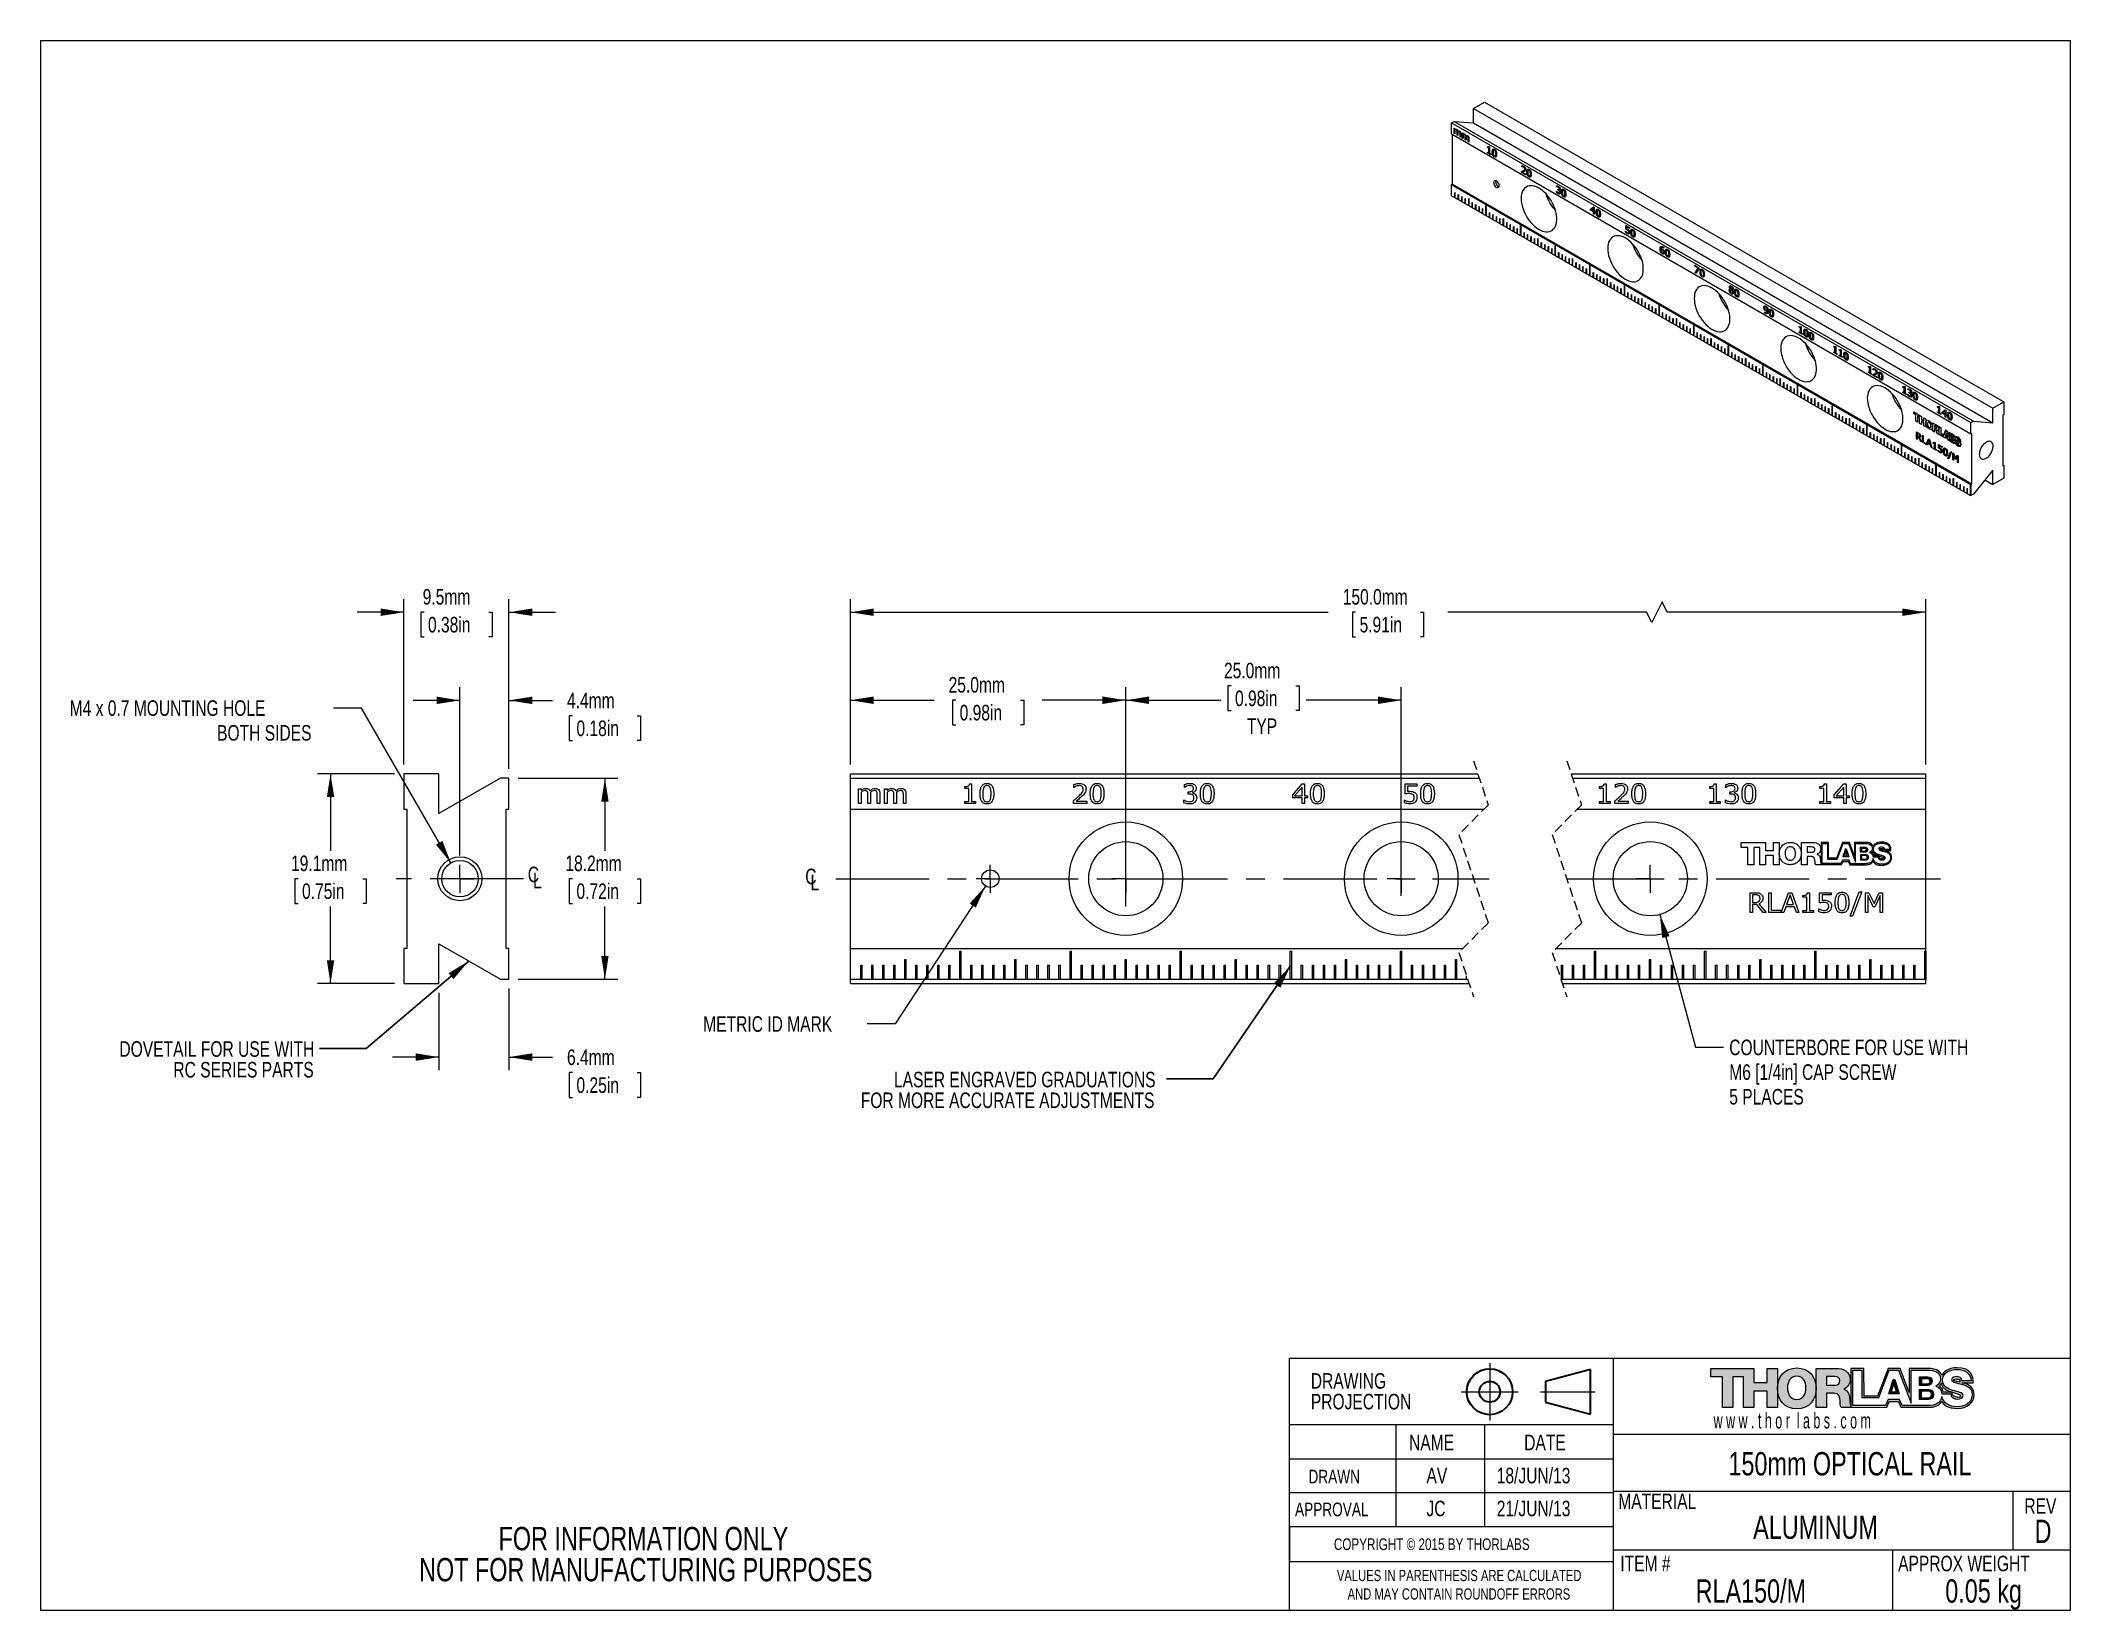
# Model space of a CAD drawing. Header units: millimetres. Extents: x 2 to 278, y 1 to 215.
import ezdxf

# ---------------------------------------------------------------- set-up
doc = ezdxf.new("R2010")
doc.units = ezdxf.units.MM
doc.header["$PDSIZE"] = -1
doc.linetypes.add('CENTERX2', pattern=[20.32, 12.7, -2.54, 2.54, -2.54])
doc.linetypes.add('HIDDEN', pattern=[1.905, 1.27, -0.635])
doc.styles.add('SLDTEXTSTYLE0', font='TXT', dxfattribs={"width": 0.75})
doc.styles.add('SLDTEXTSTYLE1', font='TXT', dxfattribs={"width": 0.6})
doc.dimstyles.new('SLDDIMSTYLE0', dxfattribs={"dimtxt": 2.116667, "dimasz": 3.175, "dimexe": 0, "dimexo": 0.0625, "dimgap": 0.529167, "dimtad": 0, "dimtih": 1, "dimtoh": 1, "dimdec": 1, "dimlfac": 0.666667, "dimrnd": 1e-09, "dimzin": 4, "dimdsep": 46, "dimtxsty": 'SLDTEXTSTYLE0', "dimsah": 1, "dimcen": 0.09, "dimadec": 0, "dimazin": 1, "dimtfac": 1, "dimtdec": 1, "dimtofl": 0, "dimtmove": 0, "dimatfit": 3, "dimfxl": 1, "dimfrac": 2, "dimtolj": 1, "dimtzin": 12, "dimarcsym": 0})
doc.dimstyles.new('SLDDIMSTYLE1', dxfattribs={"dimtxt": 2.116667, "dimasz": 3.175, "dimexe": 0, "dimexo": 0.0625, "dimgap": 0.529167, "dimtad": 0, "dimtih": 1, "dimtoh": 1, "dimdec": 1, "dimlfac": 0.666667, "dimrnd": 1e-09, "dimzin": 12, "dimdsep": 46, "dimtxsty": 'SLDTEXTSTYLE0', "dimsah": 1, "dimcen": 0, "dimadec": 0, "dimazin": 3, "dimtfac": 1, "dimtdec": 1, "dimtofl": 0, "dimtmove": 0, "dimatfit": 3, "dimfxl": 1, "dimfrac": 2, "dimtolj": 1, "dimtzin": 12, "dimarcsym": 0})
doc.dimstyles.new('SLDDIMSTYLE2', dxfattribs={"dimtxt": 0.18, "dimasz": 3.175, "dimexe": 0, "dimexo": 0.0625, "dimgap": 0, "dimtad": 0, "dimtih": 1, "dimtoh": 1, "dimdec": 0, "dimrnd": 1e-09, "dimzin": 0, "dimdsep": 46, "dimtxsty": 'Standard', "dimsah": 1, "dimcen": 0.09, "dimadec": 0, "dimazin": 0, "dimtfac": 3.175, "dimtdec": 0, "dimtofl": 0, "dimtmove": 0, "dimatfit": 3, "dimfxl": 1, "dimfrac": 2, "dimtolj": 1, "dimtzin": 0, "dimarcsym": 0})
doc.dimstyles.new('SLDDIMSTYLE3', dxfattribs={"dimtxt": 2.116667, "dimasz": 3.175, "dimexe": 0, "dimexo": 0.0625, "dimgap": 0.529167, "dimtad": 0, "dimtih": 1, "dimtoh": 1, "dimdec": 1, "dimlfac": 0.666667, "dimrnd": 1e-09, "dimzin": 12, "dimdsep": 46, "dimtxsty": 'SLDTEXTSTYLE0', "dimsah": 1, "dimcen": 0.09, "dimadec": 0, "dimazin": 3, "dimtfac": 1, "dimtdec": 1, "dimtofl": 0, "dimtmove": 0, "dimatfit": 3, "dimfxl": 1, "dimfrac": 2, "dimtolj": 1, "dimtzin": 12, "dimarcsym": 0})
doc.dimstyles.new('SLDDIMSTYLE4', dxfattribs={"dimtxt": 2.116667, "dimasz": 3.175, "dimexe": 0, "dimexo": 0.0625, "dimgap": 0.529167, "dimtad": 0, "dimtih": 1, "dimtoh": 1, "dimdec": 1, "dimlfac": 0.666667, "dimrnd": 1e-09, "dimzin": 12, "dimdsep": 46, "dimtxsty": 'SLDTEXTSTYLE0', "dimsah": 1, "dimcen": 0.09, "dimadec": 0, "dimazin": 3, "dimtfac": 1, "dimtdec": 1, "dimtmove": 0, "dimatfit": 0, "dimfxl": 1, "dimfrac": 2, "dimtolj": 1, "dimtzin": 12, "dimarcsym": 0})

msp = doc.modelspace()

# ---------------------------------------------------------------- texts
at = {"color": 7, "linetype": 'Continuous', "lineweight": 0}
for s, insert, char_height, attachment_point, style in [('w w w . t h o r  l a b s . c o m', (229.4, 27.8), 2.1167, 1, 'SLDTEXTSTYLE1'), ('NAME', (187.93, 24.82), 2.117, 1, 'SLDTEXTSTYLE0'), ('DATE', (203.61, 24.82), 2.117, 1, 'SLDTEXTSTYLE0'), ('150mm OPTICAL RAIL', (247.97, 22.46), 3.175, 2, 'SLDTEXTSTYLE0'), ('DRAWN', (174.23, 20.05), 1.852, 1, 'SLDTEXTSTYLE0'), ('AV', (190.3, 20.32), 2.117, 1, 'SLDTEXTSTYLE0'), ('18/JUN/13', (199.87, 20.32), 2.117, 1, 'SLDTEXTSTYLE0'), ('MATERIAL', (216.42, 16.82), 2.117, 1, 'SLDTEXTSTYLE0'), ('APPROVAL', (172.4, 15.58), 1.852, 1, 'SLDTEXTSTYLE0'), ('JC', (190.3, 15.84), 2.117, 1, 'SLDTEXTSTYLE0'), ('21/JUN/13', (199.87, 15.84), 2.117, 1, 'SLDTEXTSTYLE0'), ('ALUMINUM', (243.28, 13.82), 3.175, 2, 'SLDTEXTSTYLE0'), ('REV', (271.72, 16.17), 2.117, 1, 'SLDTEXTSTYLE0'), ('D', (274.26, 13.26), 3.17, 2, 'SLDTEXTSTYLE0'), ('COPYRIGHT © 2015 BY THORLABS', (177.69, 10.71), 1.5875, 1, 'SLDTEXTSTYLE0'), ('ITEM #', (216.7, 8.35), 2.117, 1, 'SLDTEXTSTYLE0'), ('APPROX WEIGHT', (254.53, 8.35), 2.1167, 1, 'SLDTEXTSTYLE0'), ('RLA150/M', (234.47, 5.13), 3.175, 2, 'SLDTEXTSTYLE0'), ('0.05 kg', (266.17, 5.13), 3.175, 2, 'SLDTEXTSTYLE0')]:
    msp.add_mtext(s, dxfattribs=dict(at, insert=insert, char_height=char_height, attachment_point=attachment_point, style=style))

# ---------------------------------------------------------------- blocks, each defined once
blk = doc.blocks.new('Third Angle Projection Block')
at = {"color": 7, "linetype": 'CENTERX2', "lineweight": 0}
for p, q in [((101.48, 23.81), (101.48, 14.07)), ((96.6, 18.94), (106.35, 18.94)), ((110.14, 18.94), (119.45, 18.94))]:
    blk.add_line(p, q, dxfattribs=at)
at = {"color": 7, "linetype": 'Continuous', "lineweight": 30}
for p, q in [((118.62, 22.75), (111, 20.71)), ((118.62, 15.13), (118.62, 22.75)), ((111, 20.71), (111, 17.17)), ((111, 17.17), (118.62, 15.13))]:
    blk.add_line(p, q, dxfattribs=at)
for radius in [3.9, 1.77]:
    blk.add_circle((101.48, 18.94), radius, dxfattribs=at)
at = {"color": 7, "linetype": 'Continuous', "lineweight": 0}
blk.add_point((101.48, 18.94), dxfattribs=at)
blk = doc.blocks.new('THORLABS LOGO1')
at = {"linetype": 'Continuous'}
blk.add_hatch(color=7, dxfattribs=at).paths.add_polyline_path([(53.6, 28.7), (48, 28.7), (48, 45.3), (42.2, 45.3), (42.2, 28.7), (36.6, 28.7), (36.6, 45.3), (30.2, 45.3), (30.2, 50), (53.6, 50), (53.6, 42.3), (60.9, 42.3), (60.9, 50), (66.5, 50), (66.5, 28.7), (60.9, 28.7), (60.9, 37.5), (53.6, 37.5)], flags=0)
h = blk.add_hatch(color=7, dxfattribs=at)
edge = h.paths.add_edge_path(flags=0)
edge.add_spline(control_points=[(77, 50.2), (83.8, 50.2), (87.6, 45.3), (87.6, 39.1), (87.6, 32.9), (83.8, 28), (77.1, 27.9)], knot_values=[0, 0, 0, 0, 1, 1, 1, 2, 2, 2, 2], weights=[1, 1, 1, 1, 1, 1, 1], degree=3, periodic=0)
edge.add_spline(control_points=[(77.1, 27.9), (70.3, 28), (66.5, 32.9), (66.5, 39.1), (66.5, 39.1), (66.5, 39.1), (66.5, 39.1)], knot_values=[2, 2, 2, 2, 3, 3, 3, 3.002118, 3.002118, 3.002118, 3.002118], weights=[1, 1, 1, 1, 1, 1, 1], degree=3, periodic=0)
edge.add_spline(control_points=[(66.5, 39.1), (66.5, 45.3), (70.3, 50.2), (77, 50.2)], knot_values=[3.002118, 3.002118, 3.002118, 3.002118, 4, 4, 4, 4], weights=[1, 1, 1, 1], degree=3, periodic=0)
edge = h.paths.add_edge_path(flags=0)
edge.add_spline(control_points=[(77, 45.7), (73.4, 45.7), (72, 42.6), (72, 39.4)], knot_values=[2, 2, 2, 2, 3, 3, 3, 3], weights=[1, 1, 1, 1], degree=3, periodic=0)
edge.add_spline(control_points=[(72, 39.4), (72, 36.2), (73.4, 33.1), (77, 33.1)], knot_values=[3, 3, 3, 3, 4, 4, 4, 4], weights=[1, 1, 1, 1], degree=3, periodic=0)
edge.add_spline(control_points=[(77, 33.1), (80.6, 33.1), (82, 36.2), (82, 39.4)], knot_values=[0, 0, 0, 0, 1, 1, 1, 1], weights=[1, 1, 1, 1], degree=3, periodic=0)
edge.add_spline(control_points=[(82, 39.4), (82, 42.6), (80.6, 45.7), (77, 45.7)], knot_values=[1, 1, 1, 1, 2, 2, 2, 2], weights=[1, 1, 1, 1], degree=3, periodic=0)
h = blk.add_hatch(color=7, dxfattribs=at)
edge = h.paths.add_edge_path(flags=0)
edge.add_line((106.4, 29.7), (106.4, 28.7))
edge.add_line((106.4, 28.7), (101.2, 28.7))
edge.add_spline(control_points=[(101.2, 28.7), (100.7, 29.4), (100.6, 31.5), (100.6, 32.1)], knot_values=[7, 7, 7, 7, 8, 8, 8, 8], weights=[1, 1, 1, 1], degree=3, periodic=0)
edge.add_spline(control_points=[(100.6, 32.1), (100.4, 34.3), (100.1, 36.5), (97.4, 36.5)], knot_values=[8, 8, 8, 8, 9, 9, 9, 9], weights=[1, 1, 1, 1], degree=3, periodic=0)
edge.add_line((97.4, 36.5), (93.2, 36.5))
edge.add_line((93.2, 36.5), (93.2, 28.7))
edge.add_line((93.2, 28.7), (87.6, 28.7))
edge.add_line((87.6, 28.7), (87.6, 50))
edge.add_line((87.6, 50), (98.6, 50))
edge.add_spline(control_points=[(98.6, 50), (102.3, 50), (106.1, 48.3), (106.1, 44)], knot_values=[1, 1, 1, 1, 2, 2, 2, 2], weights=[1, 1, 1, 1], degree=3, periodic=0)
edge.add_spline(control_points=[(106.1, 44), (106.1, 41.7), (104.9, 39.6), (102.7, 38.7)], knot_values=[2, 2, 2, 2, 3, 3, 3, 3], weights=[1, 1, 1, 1], degree=3, periodic=0)
edge.add_line((102.7, 38.7), (102.7, 38.6))
edge.add_spline(control_points=[(102.7, 38.6), (105, 38.1), (105.6, 35.5), (105.8, 33.5)], knot_values=[4, 4, 4, 4, 5, 5, 5, 5], weights=[1, 1, 1, 1], degree=3, periodic=0)
edge.add_spline(control_points=[(105.8, 33.5), (105.9, 32.9), (106, 31), (106.4, 29.7)], knot_values=[5, 5, 5, 5, 5.740443, 5.740443, 5.740443, 5.740443], weights=[1, 1, 1, 1], degree=3, periodic=0)
edge = h.paths.add_edge_path(flags=0)
edge.add_line((97.7, 45.6), (93.2, 45.6))
edge.add_line((93.2, 45.6), (93.2, 40.8))
edge.add_line((93.2, 40.8), (97.9, 40.8))
edge.add_spline(control_points=[(97.9, 40.8), (99.6, 40.8), (100.5, 41.7), (100.5, 43.3)], knot_values=[1, 1, 1, 1, 2, 2, 2, 2], weights=[1, 1, 1, 1], degree=3, periodic=0)
edge.add_spline(control_points=[(100.5, 43.3), (100.5, 44.9), (99.2, 45.6), (97.7, 45.6)], knot_values=[2, 2, 2, 2, 3, 3, 3, 3], weights=[1, 1, 1, 1], degree=3, periodic=0)
h = blk.add_hatch(color=7, dxfattribs=at)
edge = h.paths.add_edge_path(flags=0)
edge.add_spline(control_points=[(149.7, 28.8), (152.5, 28.8), (155.2, 30.2), (156, 32.1)], knot_values=[19, 19, 19, 19, 20, 20, 20, 20], weights=[1, 1, 1, 1], degree=3, periodic=0)
edge.add_spline(control_points=[(156, 32.1), (156.7, 30.2), (159.4, 28.2), (164.6, 28.2)], knot_values=[20, 20, 20, 20, 21, 21, 21, 21], weights=[1, 1, 1, 1], degree=3, periodic=0)
edge.add_spline(control_points=[(164.6, 28.2), (169.8, 28.2), (173.6, 31.3), (173.6, 35.4)], knot_values=[21, 21, 21, 21, 22, 22, 22, 22], weights=[1, 1, 1, 1], degree=3, periodic=0)
edge.add_spline(control_points=[(173.6, 35.4), (173.6, 39.7), (171.2, 41.2), (167.3, 42.2)], knot_values=[22, 22, 22, 22, 23, 23, 23, 23], weights=[1, 1, 1, 1], degree=3, periodic=0)
edge.add_spline(control_points=[(167.3, 42.2), (167.3, 42.2), (167.2, 42.2), (167.2, 42.2)], knot_values=[0, 0, 0, 0, 1, 1, 1, 1], weights=[1, 1, 1, 1], degree=3, periodic=0)
edge.add_line((167.2, 42.2), (173.1, 42.2))
edge.add_spline(control_points=[(173.1, 42.2), (173.1, 45.3), (172.5, 50.3), (164.2, 50.3)], knot_values=[2, 2, 2, 2, 3, 3, 3, 3], weights=[1, 1, 1, 1], degree=3, periodic=0)
edge.add_spline(control_points=[(164.2, 50.3), (159.4, 50.3), (157, 47.9), (156, 46.2)], knot_values=[3, 3, 3, 3, 4, 4, 4, 4], weights=[1, 1, 1, 1], degree=3, periodic=0)
edge.add_spline(control_points=[(156, 46.2), (155.1, 47.9), (154.6, 50), (147.7, 50)], knot_values=[4, 4, 4, 4, 5, 5, 5, 5], weights=[1, 1, 1, 1], degree=3, periodic=0)
edge.add_line((147.7, 50), (138.3, 50))
edge.add_line((138.3, 50), (138.3, 36.8))
edge.add_line((138.3, 36.8), (133.4, 50))
edge.add_line((133.4, 50), (126.8, 50))
edge.add_line((126.8, 50), (121, 34.8))
edge.add_line((121, 34.8), (113.7, 34.8))
edge.add_line((113.7, 34.8), (113.6, 50))
edge.add_line((113.6, 50), (106.4, 50))
edge.add_line((106.4, 50), (106.4, 28.7))
edge.add_line((106.4, 28.7), (126.1, 28.8))
edge.add_line((126.1, 28.8), (127.3, 31.9))
edge.add_line((127.3, 31.9), (132.5, 31.9))
edge.add_line((132.5, 31.9), (133.7, 28.8))
edge.add_line((133.7, 28.8), (149.7, 28.8))
edge = h.paths.add_edge_path(flags=0)
edge.add_spline(control_points=[(164.2, 44.2), (165.4, 44.2), (165.8, 44), (165.9, 43.3)], knot_values=[2, 2, 2, 2, 3, 3, 3, 3], weights=[1, 1, 1, 1], degree=3, periodic=0)
edge.add_spline(control_points=[(165.9, 43.3), (165.9, 43), (165.9, 42.8), (165.9, 42.5)], knot_values=[3, 3, 3, 3, 4, 4, 4, 4], weights=[1, 1, 1, 1], degree=3, periodic=0)
edge.add_spline(control_points=[(165.9, 42.5), (163.2, 43.1), (162.5, 43.3), (162.5, 43.8)], knot_values=[0, 0, 0, 0, 1, 1, 1, 1], weights=[1, 1, 1, 1], degree=3, periodic=0)
edge.add_spline(control_points=[(162.5, 43.8), (162.5, 44.1), (163.7, 44.3), (164.2, 44.2)], knot_values=[1, 1, 1, 1, 2, 2, 2, 2], weights=[1, 1, 1, 1], degree=3, periodic=0)
edge = h.paths.add_edge_path(flags=0)
edge.add_spline(control_points=[(166.3, 35.1), (166.1, 34.2), (165.4, 33.9), (163.6, 34.4)], knot_values=[4, 4, 4, 4, 5, 5, 5, 5], weights=[1, 1, 1, 1], degree=3, periodic=0)
edge.add_spline(control_points=[(163.6, 34.4), (161.7, 34.9), (161.7, 35.9), (161.7, 37.1)], knot_values=[5, 5, 5, 5, 6, 6, 6, 6], weights=[1, 1, 1, 1], degree=3, periodic=0)
edge.add_spline(control_points=[(161.7, 37.1), (164.1, 36.4), (166.4, 35.6), (166.3, 35.1)], knot_values=[3, 3, 3, 3, 4, 4, 4, 4], weights=[1, 1, 1, 1], degree=3, periodic=0)
edge = h.paths.add_edge_path(flags=0)
edge.add_spline(control_points=[(148.3, 49), (151.6, 49), (155.3, 48.2), (155.3, 44.2)], knot_values=[16, 16, 16, 16, 17, 17, 17, 17], weights=[1, 1, 1, 1], degree=3, periodic=0)
edge.add_spline(control_points=[(155.3, 44.2), (155.3, 42.4), (154.3, 41.1), (152.8, 40.3)], knot_values=[17, 17, 17, 17, 18, 18, 18, 18], weights=[1, 1, 1, 1], degree=3, periodic=0)
edge.add_spline(control_points=[(152.8, 40.3), (154.7, 39.7), (155.9, 38.2), (156.1, 36.2)], knot_values=[18, 18, 18, 18, 19, 19, 19, 19], weights=[1, 1, 1, 1], degree=3, periodic=0)
edge.add_line((156.1, 36.2), (160.9, 36.2))
edge.add_spline(control_points=[(160.9, 36.2), (161, 34), (162.4, 33.2), (164.5, 33.2)], knot_values=[20, 20, 20, 20, 21, 21, 21, 21], weights=[1, 1, 1, 1], degree=3, periodic=0)
edge.add_spline(control_points=[(164.5, 33.2), (166, 33.2), (167.6, 33.8), (167.6, 35.2)], knot_values=[21, 21, 21, 21, 22, 22, 22, 22], weights=[1, 1, 1, 1], degree=3, periodic=0)
edge.add_spline(control_points=[(167.6, 35.2), (167.6, 36.9), (164.8, 37.2), (162, 38)], knot_values=[22, 22, 22, 22, 23, 23, 23, 23], weights=[1, 1, 1, 1], degree=3, periodic=0)
edge.add_spline(control_points=[(162, 38), (159.3, 38.8), (156.4, 40), (156.4, 43.6)], knot_values=[23, 23, 23, 23, 24, 24, 24, 24], weights=[1, 1, 1, 1], degree=3, periodic=0)
edge.add_spline(control_points=[(156.4, 43.6), (156.4, 47.8), (160.6, 49.4), (164.3, 49.4)], knot_values=[24, 24, 24, 24, 25, 25, 25, 25], weights=[1, 1, 1, 1], degree=3, periodic=0)
edge.add_spline(control_points=[(164.3, 49.4), (168.1, 49.4), (172, 47.5), (172, 43.2)], knot_values=[25, 25, 25, 25, 26, 26, 26, 26], weights=[1, 1, 1, 1], degree=3, periodic=0)
edge.add_line((172, 43.2), (167, 43.2))
edge.add_spline(control_points=[(167, 43.2), (167, 45), (165.4, 45.5), (163.9, 45.5)], knot_values=[27, 27, 27, 27, 28, 28, 28, 28], weights=[1, 1, 1, 1], degree=3, periodic=0)
edge.add_spline(control_points=[(163.9, 45.5), (162.8, 45.5), (161.4, 45.1), (161.4, 43.9)], knot_values=[28, 28, 28, 28, 29, 29, 29, 29], weights=[1, 1, 1, 1], degree=3, periodic=0)
edge.add_spline(control_points=[(161.4, 43.9), (161.4, 42.4), (164.2, 42.1), (167, 41.3)], knot_values=[29, 29, 29, 29, 30, 30, 30, 30], weights=[1, 1, 1, 1], degree=3, periodic=0)
edge.add_spline(control_points=[(167, 41.3), (169.8, 40.6), (172.6, 39.3), (172.6, 35.8)], knot_values=[30, 30, 30, 30, 31, 31, 31, 31], weights=[1, 1, 1, 1], degree=3, periodic=0)
edge.add_spline(control_points=[(172.6, 35.8), (172.6, 30.9), (168.5, 29.1), (164.2, 29.1)], knot_values=[31, 31, 31, 31, 32, 32, 32, 32], weights=[1, 1, 1, 1], degree=3, periodic=0)
edge.add_spline(control_points=[(164.2, 29.1), (160.3, 29.1), (156.8, 30.9), (156, 34.7)], knot_values=[0, 0, 0, 0, 1, 1, 1, 1], weights=[1, 1, 1, 1], degree=3, periodic=0)
edge.add_spline(control_points=[(156, 34.7), (155.5, 31), (152.3, 29.7), (148.6, 29.7)], knot_values=[1, 1, 1, 1, 2, 2, 2, 2], weights=[1, 1, 1, 1], degree=3, periodic=0)
edge.add_line((148.6, 29.7), (134.5, 29.7))
edge.add_line((134.5, 29.7), (133, 33))
edge.add_line((133, 33), (126.8, 33))
edge.add_line((126.8, 33), (125.3, 29.7))
edge.add_line((125.3, 29.7), (107.5, 29.7))
edge.add_line((107.5, 29.7), (107.5, 49))
edge.add_line((107.5, 49), (112.5, 49))
edge.add_line((112.5, 49), (112.5, 34.1))
edge.add_line((112.5, 34.1), (121.8, 34.1))
edge.add_line((121.8, 34.1), (127.4, 49))
edge.add_line((127.4, 49), (132.5, 49))
edge.add_line((132.5, 49), (139.3, 31))
edge.add_line((139.3, 31), (139.3, 49))
edge.add_line((139.3, 49), (148.3, 49))
edge = h.paths.add_edge_path(flags=0)
edge.add_spline(control_points=[(156.7, 37.1), (156.7, 38.6), (155.5, 39.8), (154.7, 40.4)], knot_values=[8, 8, 8, 8, 9, 9, 9, 9], weights=[1, 1, 1, 1], degree=3, periodic=0)
edge.add_spline(control_points=[(154.7, 40.4), (155.1, 40.8), (155.6, 41.3), (155.8, 42.1)], knot_values=[9, 9, 9, 9, 10, 10, 10, 10], weights=[1, 1, 1, 1], degree=3, periodic=0)
edge.add_spline(control_points=[(155.8, 42.1), (155.8, 39.8), (158, 38.1), (160.6, 37.4)], knot_values=[10, 10, 10, 10, 11, 11, 11, 11], weights=[1, 1, 1, 1], degree=3, periodic=0)
edge.add_spline(control_points=[(160.6, 37.4), (160.9, 37.3), (161.3, 37.2), (161.6, 37.1)], knot_values=[0, 0, 0, 0, 1, 1, 1, 1], weights=[1, 1, 1, 1], degree=3, periodic=0)
edge.add_line((161.6, 37.1), (156.7, 37.1))
h = blk.add_hatch(color=7, dxfattribs=at)
edge = h.paths.add_edge_path(flags=0)
edge.add_spline(control_points=[(150.7, 43), (150.7, 41.3), (149.4, 40.7), (148.4, 40.7)], knot_values=[2, 2, 2, 2, 3, 3, 3, 3], weights=[1, 1, 1, 1], degree=3, periodic=0)
edge.add_line((148.4, 40.7), (143.9, 40.7))
edge.add_line((143.9, 40.7), (143.9, 45.4))
edge.add_line((143.9, 45.4), (148.4, 45.4))
edge.add_spline(control_points=[(148.4, 45.4), (149.6, 45.4), (150.7, 44.8), (150.7, 43)], knot_values=[1, 1, 1, 1, 2, 2, 2, 2], weights=[1, 1, 1, 1], degree=3, periodic=0)
edge = h.paths.add_edge_path(flags=0)
edge.add_line((144.9, 44.3), (144.9, 41.6))
edge.add_line((144.9, 41.6), (148, 41.6))
edge.add_spline(control_points=[(148, 41.6), (148.7, 41.6), (149.6, 42), (149.6, 43)], knot_values=[2, 2, 2, 2, 3, 3, 3, 3], weights=[1, 1, 1, 1], degree=3, periodic=0)
edge.add_spline(control_points=[(149.6, 43), (149.6, 44), (148.8, 44.3), (148, 44.3)], knot_values=[3, 3, 3, 3, 4, 4, 4, 4], weights=[1, 1, 1, 1], degree=3, periodic=0)
edge.add_line((148, 44.3), (144.9, 44.3))
h = blk.add_hatch(color=7, dxfattribs=at)
h.paths.add_polyline_path([(130.4, 43.9), (132.8, 36.2), (127.1, 36.2), (129.6, 43.9)], flags=0)
h.paths.add_polyline_path([(128.4, 37.2), (131.4, 37.2), (129.9, 41.9)], flags=0)
h = blk.add_hatch(color=7, dxfattribs=at)
edge = h.paths.add_edge_path(flags=0)
edge.add_spline(control_points=[(151.5, 35.7), (151.5, 33.7), (150, 33.1), (148.9, 33.1)], knot_values=[2, 2, 2, 2, 3, 3, 3, 3], weights=[1, 1, 1, 1], degree=3, periodic=0)
edge.add_line((148.9, 33.1), (143.9, 33.1))
edge.add_line((143.9, 33.1), (143.9, 38.5))
edge.add_line((143.9, 38.5), (148.9, 38.5))
edge.add_spline(control_points=[(148.9, 38.5), (150.2, 38.5), (151.5, 37.8), (151.5, 35.7)], knot_values=[1, 1, 1, 1, 2, 2, 2, 2], weights=[1, 1, 1, 1], degree=3, periodic=0)
edge = h.paths.add_edge_path(flags=0)
edge.add_line((144.8, 34), (148.6, 34))
edge.add_spline(control_points=[(148.6, 34), (149.4, 34), (150.5, 34.4), (150.5, 35.7)], knot_values=[2, 2, 2, 2, 3, 3, 3, 3], weights=[1, 1, 1, 1], degree=3, periodic=0)
edge.add_spline(control_points=[(150.5, 35.7), (150.5, 37), (149.6, 37.5), (148.6, 37.5)], knot_values=[3, 3, 3, 3, 4, 4, 4, 4], weights=[1, 1, 1, 1], degree=3, periodic=0)
edge.add_line((148.6, 37.5), (144.8, 37.5))
edge.add_line((144.8, 37.5), (144.8, 34))
at = {"color": 7, "linetype": 'Continuous', "lineweight": 0}
for p, q in [((30.2, 45.3), (30.2, 50)), ((30.2, 50), (53.6, 50)), ((36.6, 45.3), (30.2, 45.3)), ((36.6, 28.7), (36.6, 45.3)), ((48, 45.3), (42.2, 45.3)), ((42.2, 45.3), (42.2, 28.7)), ((48, 28.7), (48, 45.3)), ((53.6, 50), (53.6, 42.3)), ((60.9, 42.3), (60.9, 50)), ((60.9, 50), (66.5, 50)), ((66.5, 50), (66.5, 28.7)), ((87.6, 50), (98.6, 50)), ((87.6, 28.7), (87.6, 50)), ((97.7, 45.6), (93.2, 45.6)), ((93.2, 45.6), (93.2, 40.8)), ((113.6, 50), (106.4, 50)), ((106.4, 50), (106.4, 28.7)), ((107.5, 29.7), (107.5, 49)), ((107.5, 49), (112.5, 49)), ((112.5, 49), (112.5, 34.1)), ((113.7, 34.8), (113.6, 50)), ((126.8, 50), (121, 34.8)), ((121.8, 34.1), (127.4, 49)), ((133.4, 50), (126.8, 50)), ((127.4, 49), (132.5, 49)), ((132.5, 49), (139.3, 31)), ((138.3, 36.8), (133.4, 50)), ((147.7, 50), (138.3, 50)), ((138.3, 50), (138.3, 36.8)), ((139.3, 31), (139.3, 49)), ((139.3, 49), (148.3, 49)), ((143.9, 45.4), (148.4, 45.4)), ((143.9, 40.7), (143.9, 45.4)), ((144.9, 44.3), (144.9, 41.6)), ((148, 44.3), (144.9, 44.3)), ((53.6, 42.3), (60.9, 42.3)), ((60.9, 37.5), (53.6, 37.5)), ((53.6, 37.5), (53.6, 28.7)), ((60.9, 28.7), (60.9, 37.5)), ((93.2, 40.8), (97.9, 40.8)), ((97.4, 36.5), (93.2, 36.5)), ((93.2, 36.5), (93.2, 28.7)), ((102.7, 38.7), (102.7, 38.6)), ((112.5, 34.1), (121.8, 34.1)), ((121, 34.8), (113.7, 34.8)), ((127.1, 36.2), (129.6, 43.9)), ((132.8, 36.2), (127.1, 36.2)), ((129.9, 41.9), (128.4, 37.2)), ((128.4, 37.2), (131.4, 37.2)), ((129.6, 43.9), (130.4, 43.9)), ((131.4, 37.2), (129.9, 41.9)), ((130.4, 43.9), (132.8, 36.2)), ((148.4, 40.7), (143.9, 40.7)), ((143.9, 38.5), (148.9, 38.5)), ((143.9, 33.1), (143.9, 38.5)), ((144.8, 37.5), (144.8, 34)), ((148.6, 37.5), (144.8, 37.5)), ((144.8, 34), (148.6, 34)), ((144.9, 41.6), (148, 41.6)), ((156.1, 36.2), (160.9, 36.2)), ((161.6, 37.1), (156.7, 37.1)), ((172, 43.2), (167, 43.2)), ((167.2, 42.2), (173.1, 42.2)), ((42.2, 28.7), (36.6, 28.7)), ((53.6, 28.7), (48, 28.7)), ((66.5, 28.7), (60.9, 28.7)), ((93.2, 28.7), (87.6, 28.7)), ((106.4, 28.7), (101.2, 28.7)), ((106.4, 29.7), (106.4, 28.7)), ((106.4, 28.7), (126.1, 28.8)), ((125.3, 29.7), (107.5, 29.7)), ((126.8, 33), (125.3, 29.7)), ((126.1, 28.8), (127.3, 31.9)), ((133, 33), (126.8, 33)), ((127.3, 31.9), (132.5, 31.9)), ((132.5, 31.9), (133.7, 28.8)), ((134.5, 29.7), (133, 33)), ((133.7, 28.8), (149.7, 28.8)), ((148.6, 29.7), (134.5, 29.7)), ((148.9, 33.1), (143.9, 33.1))]:
    blk.add_line(p, q, dxfattribs=at)
at = {"color": 8, "linetype": 'Continuous', "lineweight": 0}
for points in [[(66.5, 39.1), (66.5, 45.3), (70.3, 50.2), (77, 50.2)], [(77, 45.7), (73.4, 45.7), (72, 42.6), (72, 39.4)], [(82, 39.4), (82, 42.6), (80.6, 45.7), (77, 45.7)], [(100.5, 43.3), (100.5, 44.9), (99.2, 45.6), (97.7, 45.6)], [(98.6, 50), (102.3, 50), (106.1, 48.3), (106.1, 44)], [(156, 46.2), (155.1, 47.9), (154.6, 50), (147.7, 50)], [(149.6, 43), (149.6, 44), (148.8, 44.3), (148, 44.3)], [(148.3, 49), (151.6, 49), (155.3, 48.2), (155.3, 44.2)], [(148.4, 45.4), (149.6, 45.4), (150.7, 44.8), (150.7, 43)], [(164.2, 50.3), (159.4, 50.3), (157, 47.9), (156, 46.2)], [(156.4, 43.6), (156.4, 47.8), (160.6, 49.4), (164.3, 49.4)], [(163.9, 45.5), (162.8, 45.5), (161.4, 45.1), (161.4, 43.9)], [(162.5, 43.8), (162.5, 44.1), (163.7, 44.3), (164.2, 44.2)], [(167, 43.2), (167, 45), (165.4, 45.5), (163.9, 45.5)], [(173.1, 42.2), (173.1, 45.3), (172.5, 50.3), (164.2, 50.3)], [(164.2, 44.2), (165.4, 44.2), (165.8, 44), (165.9, 43.3)], [(164.3, 49.4), (168.1, 49.4), (172, 47.5), (172, 43.2)], [(72, 39.4), (72, 36.2), (73.4, 33.1), (77, 33.1)], [(77, 33.1), (80.6, 33.1), (82, 36.2), (82, 39.4)], [(100.6, 32.1), (100.4, 34.3), (100.1, 36.5), (97.4, 36.5)], [(97.9, 40.8), (99.6, 40.8), (100.5, 41.7), (100.5, 43.3)], [(106.1, 44), (106.1, 41.7), (104.9, 39.6), (102.7, 38.7)], [(102.7, 38.6), (105, 38.1), (105.6, 35.5), (105.8, 33.5)], [(105.8, 33.5), (105.9, 32.9), (106, 31), (106.4, 29.7)], [(148, 41.6), (148.7, 41.6), (149.6, 42), (149.6, 43)], [(150.7, 43), (150.7, 41.3), (149.4, 40.7), (148.4, 40.7)], [(150.5, 35.7), (150.5, 37), (149.6, 37.5), (148.6, 37.5)], [(148.6, 34), (149.4, 34), (150.5, 34.4), (150.5, 35.7)], [(156, 34.7), (155.5, 31), (152.3, 29.7), (148.6, 29.7)], [(148.9, 38.5), (150.2, 38.5), (151.5, 37.8), (151.5, 35.7)], [(151.5, 35.7), (151.5, 33.7), (150, 33.1), (148.9, 33.1)], [(155.3, 44.2), (155.3, 42.4), (154.3, 41.1), (152.8, 40.3)], [(152.8, 40.3), (154.7, 39.7), (155.9, 38.2), (156.1, 36.2)], [(154.7, 40.4), (155.1, 40.8), (155.6, 41.3), (155.8, 42.1)], [(156.7, 37.1), (156.7, 38.6), (155.5, 39.8), (154.7, 40.4)], [(155.8, 42.1), (155.8, 39.8), (158, 38.1), (160.6, 37.4)], [(164.2, 29.1), (160.3, 29.1), (156.8, 30.9), (156, 34.7)], [(162, 38), (159.3, 38.8), (156.4, 40), (156.4, 43.6)], [(160.6, 37.4), (160.9, 37.3), (161.3, 37.2), (161.6, 37.1)], [(160.9, 36.2), (161, 34), (162.4, 33.2), (164.5, 33.2)], [(161.4, 43.9), (161.4, 42.4), (164.2, 42.1), (167, 41.3)], [(161.7, 37.1), (164.1, 36.4), (166.4, 35.6), (166.3, 35.1)], [(163.6, 34.4), (161.7, 34.9), (161.7, 35.9), (161.7, 37.1)], [(167.6, 35.2), (167.6, 36.9), (164.8, 37.2), (162, 38)], [(165.9, 42.5), (163.2, 43.1), (162.5, 43.3), (162.5, 43.8)], [(166.3, 35.1), (166.1, 34.2), (165.4, 33.9), (163.6, 34.4)], [(172.6, 35.8), (172.6, 30.9), (168.5, 29.1), (164.2, 29.1)], [(164.5, 33.2), (166, 33.2), (167.6, 33.8), (167.6, 35.2)], [(164.6, 28.2), (169.8, 28.2), (173.6, 31.3), (173.6, 35.4)], [(165.9, 43.3), (165.9, 43), (165.9, 42.8), (165.9, 42.5)], [(167, 41.3), (169.8, 40.6), (172.6, 39.3), (172.6, 35.8)], [(167.3, 42.2), (167.3, 42.2), (167.2, 42.2), (167.2, 42.2)], [(173.6, 35.4), (173.6, 39.7), (171.2, 41.2), (167.3, 42.2)], [(101.2, 28.7), (100.7, 29.4), (100.6, 31.5), (100.6, 32.1)], [(149.7, 28.8), (152.5, 28.8), (155.2, 30.2), (156, 32.1)], [(156, 32.1), (156.7, 30.2), (159.4, 28.2), (164.6, 28.2)]]:
    blk.add_open_spline(points, degree=3, dxfattribs=at)
for points, knots in [([(77, 50.2), (83.8, 50.2), (87.6, 45.3), (87.6, 39.1), (87.6, 32.9), (83.8, 28), (77.1, 27.9)], [0, 0, 0, 0, 1, 1, 1, 2, 2, 2, 2]), ([(77.1, 27.9), (70.3, 28), (66.5, 32.9), (66.5, 39.1), (66.5, 39.1), (66.5, 39.1), (66.5, 39.1)], [2, 2, 2, 2, 3, 3, 3, 3.002118, 3.002118, 3.002118, 3.002118])]:
    blk.add_open_spline(points, degree=3, knots=knots, dxfattribs=at)
blk = doc.blocks.new('SW_NOTE_0')
at = {"color": 0, "linetype": 'Continuous', "lineweight": 0, "char_height": 1.524, "attachment_point": 2, "style": 'SLDTEXTSTYLE0'}
for s, insert in [('VALUES IN PARENTHESIS ARE CALCULATED', (19.91, 1.96)), ('AND MAY CONTAIN ROUNDOFF ERRORS', (19.88, -0.56))]:
    blk.add_mtext(s, dxfattribs=dict(at, insert=insert))
blk = doc.blocks.new('SW_NOTE_1')
at = {"color": 0, "linetype": 'Continuous', "lineweight": 0, "char_height": 2.117, "attachment_point": 1, "style": 'SLDTEXTSTYLE0'}
for s, insert in [('DRAWING', (0, 2.73)), ('PROJECTION', (0, -0.09))]:
    blk.add_mtext(s, dxfattribs=dict(at, insert=insert))
blk = doc.blocks.new('SW_NOTE_2')
at = {"color": 0, "linetype": 'Continuous', "lineweight": 0, "char_height": 3.175, "attachment_point": 2, "style": 'SLDTEXTSTYLE0'}
for s, insert in [('FOR INFORMATION ONLY', (25.05, 4.09)), ('NOT FOR MANUFACTURING PURPOSES', (25.38, -0.14))]:
    blk.add_mtext(s, dxfattribs=dict(at, insert=insert))
blk = doc.blocks.new('_D')
at = {"color": 7, "linetype": 'Continuous', "lineweight": 0}
for p, q in [((111.86, 116.08), (111.86, 126.61)), ((111.86, 124.83), (123.24, 124.83)), ((126.19, 124.83), (125.76, 124.83)), ((125.76, 124.83), (125.76, 121.47)), ((135.02, 124.83), (135.45, 124.83)), ((135.45, 124.83), (135.45, 121.47)), ((149.36, 124.83), (137.98, 124.83)), ((149.36, 104.58), (149.36, 126.61)), ((125.76, 121.47), (126.19, 121.47)), ((135.45, 121.47), (135.02, 121.47))]:
    blk.add_line(p, q, dxfattribs=at)
for points in [[(111.86, 124.83), (115.03, 124.32), (115.03, 125.34)], [(149.36, 124.83), (146.18, 125.34), (146.18, 124.32)]]:
    blk.add_solid(points, dxfattribs=at)
at = {"color": 7, "linetype": 'Continuous', "lineweight": 0, "char_height": 2.117, "attachment_point": 1, "style": 'SLDTEXTSTYLE0'}
for s, insert in [('25.0mm', (125.23, 127.99)), ('0.98in', (126.73, 124.2))]:
    blk.add_mtext(s, dxfattribs=dict(at, insert=insert))
blk = doc.blocks.new('_D_1')
at = {"color": 7, "linetype": 'Continuous', "lineweight": 0}
for p, q in [((111.86, 116.08), (111.86, 138.59)), ((222.38, 138.22), (220.97, 135.4)), ((223.08, 136.81), (222.38, 138.22)), ((258.28, 116.08), (258.28, 138.59)), ((111.86, 136.81), (176.91, 136.81)), ((180.65, 136.81), (180.22, 136.81)), ((180.22, 136.81), (180.22, 133.45)), ((189.48, 136.81), (189.91, 136.81)), ((189.91, 136.81), (189.91, 133.45)), ((220.26, 136.81), (193.22, 136.81)), ((220.97, 135.4), (220.26, 136.81)), ((258.28, 136.81), (223.08, 136.81)), ((180.22, 133.45), (180.65, 133.45)), ((189.91, 133.45), (189.48, 133.45))]:
    blk.add_line(p, q, dxfattribs=at)
for points in [[(111.86, 136.81), (115.03, 136.31), (115.03, 137.32)], [(258.28, 136.81), (255.1, 137.32), (255.1, 136.31)]]:
    blk.add_solid(points, dxfattribs=at)
at = {"color": 7, "linetype": 'Continuous', "lineweight": 0, "char_height": 2.117, "attachment_point": 1, "style": 'SLDTEXTSTYLE0'}
for s, insert in [('150.0mm', (178.9, 139.97)), ('5.91in', (181.19, 136.18))]:
    blk.add_mtext(s, dxfattribs=dict(at, insert=insert))
blk = doc.blocks.new('_D_2')
at = {"color": 7, "linetype": 'Continuous', "lineweight": 0}
for p, q in [((149.36, 96.74), (149.36, 126.61)), ((149.36, 124.83), (162.3, 124.83)), ((163.69, 126.78), (163.26, 126.78)), ((163.26, 126.78), (163.26, 123.42)), ((172.52, 126.78), (172.95, 126.78)), ((172.95, 126.78), (172.95, 123.42)), ((186.86, 124.83), (173.92, 124.83)), ((186.86, 98.18), (186.86, 126.61)), ((163.26, 123.42), (163.69, 123.42)), ((172.95, 123.42), (172.52, 123.42))]:
    blk.add_line(p, q, dxfattribs=at)
for points in [[(149.36, 124.83), (152.53, 124.32), (152.53, 125.34)], [(186.86, 124.83), (183.68, 125.34), (183.68, 124.32)]]:
    blk.add_solid(points, dxfattribs=at)
at = {"color": 7, "linetype": 'Continuous', "lineweight": 0, "char_height": 2.117, "attachment_point": 1, "style": 'SLDTEXTSTYLE0'}
for s, insert in [('25.0mm', (162.73, 129.94)), ('0.98in', (164.23, 126.15)), ('TYP', (165.84, 122.36))]:
    blk.add_mtext(s, dxfattribs=dict(at, insert=insert))
blk = doc.blocks.new('_D_3')
at = {"color": 7, "linetype": 'Continuous', "lineweight": 0}
for p, q in [((130.26, 99.53), (117.93, 80.76)), ((117.93, 80.76), (114.12, 80.76))]:
    blk.add_line(p, q, dxfattribs=at)
blk.add_solid([(130.26, 99.53), (128.09, 97.15), (128.94, 96.6)], dxfattribs=at)
at = {"color": 7, "linetype": 'Continuous', "lineweight": 0, "insert": (91.81, 81.8), "char_height": 2.1167, "attachment_point": 1, "style": 'SLDTEXTSTYLE0'}
blk.add_mtext('METRIC ID MARK', dxfattribs=at)
blk = doc.blocks.new('_D_4')
at = {"color": 7, "linetype": 'Continuous', "lineweight": 0}
for p, q in [((222.08, 95.65), (226.93, 77.58)), ((226.93, 77.58), (230.74, 77.58))]:
    blk.add_line(p, q, dxfattribs=at)
blk.add_solid([(222.08, 95.65), (222.41, 92.45), (223.4, 92.71)], dxfattribs=at)
at = {"color": 7, "linetype": 'Continuous', "lineweight": 0, "attachment_point": 1, "style": 'SLDTEXTSTYLE0'}
for s, insert, char_height in [('COUNTERBORE FOR USE WITH', (231.53, 78.62), 2.1167), ('M6 [1/4in] CAP SCREW', (231.53, 75.26), 2.1167), ('5 PLACES', (231.53, 71.9), 2.117)]:
    blk.add_mtext(s, dxfattribs=dict(at, insert=insert, char_height=char_height))
blk = doc.blocks.new('SW_NOTE_3')
at = {"color": 0, "linetype": 'Continuous', "lineweight": 0, "char_height": 2.1167, "attachment_point": 3, "style": 'SLDTEXTSTYLE0'}
for s, insert in [('LASER ENGRAVED GRADUATIONS', (-1.51, 0.98)), ('FOR MORE ACCURATE ADJUSTMENTS', (-1.67, -1.84))]:
    blk.add_mtext(s, dxfattribs=dict(at, insert=insert))
blk = doc.blocks.new('SW_SYMBOL_MOD_CL')
at = {"color": 0, "linetype": 'Continuous', "lineweight": 0, "char_height": 783, "attachment_point": 5, "style": 'SLDTEXTSTYLE0'}
for s, insert in [('C', (400, 600)), ('L', (600, 300))]:
    blk.add_mtext(s, dxfattribs=dict(at, insert=insert))
blk = doc.blocks.new('SW_CENTERMARKSYMBOL_0')
at = {"color": 0, "linetype": 'Continuous', "lineweight": 0}
for q in [(-1.91, 0), (0, 1.9), (0, -1.91), (1.9, 0)]:
    blk.add_line((0, 0), q, dxfattribs=at)
blk = doc.blocks.new('SW_CENTERMARKSYMBOL_1')
at = {"color": 0, "linetype": 'Continuous', "lineweight": 0}
for q in [(-1.91, 0), (0, 1.9), (0, -1.91), (1.9, 0)]:
    blk.add_line((0, 0), q, dxfattribs=at)
blk = doc.blocks.new('SW_CENTERMARKSYMBOL_2')
at = {"color": 0, "linetype": 'Continuous', "lineweight": 0}
for q in [(-1.91, 0), (0, 1.9), (0, -1.91), (1.9, 0)]:
    blk.add_line((0, 0), q, dxfattribs=at)
blk = doc.blocks.new('SW_CENTERMARKSYMBOL_3')
at = {"color": 0, "linetype": 'Continuous', "lineweight": 0}
for q in [(-1.91, 0), (0, 1.9), (0, -1.91), (1.9, 0)]:
    blk.add_line((0, 0), q, dxfattribs=at)
blk = doc.blocks.new('_D_5')
at = {"color": 7, "linetype": 'Continuous', "lineweight": 0}
for p, q in [((66.62, 114.2), (80.2, 114.2)), ((78.43, 114.2), (78.43, 104.32)), ((74.01, 100.53), (73.58, 100.53)), ((73.58, 100.53), (73.58, 97.16)), ((82.84, 100.53), (83.27, 100.53)), ((83.27, 100.53), (83.27, 97.16)), ((73.58, 97.16), (74.01, 97.16)), ((83.27, 97.16), (82.84, 97.16)), ((78.43, 86.85), (78.43, 96.73)), ((66.62, 86.85), (80.2, 86.85))]:
    blk.add_line(p, q, dxfattribs=at)
for points in [[(78.43, 114.2), (77.92, 111.03), (78.93, 111.03)], [(78.43, 86.85), (78.93, 90.02), (77.92, 90.02)]]:
    blk.add_solid(points, dxfattribs=at)
at = {"color": 7, "linetype": 'Continuous', "lineweight": 0, "char_height": 2.117, "attachment_point": 1, "style": 'SLDTEXTSTYLE0'}
for s, insert in [('18.2mm', (73.04, 103.68)), ('0.72in', (74.55, 99.89))]:
    blk.add_mtext(s, dxfattribs=dict(at, insert=insert))
blk = doc.blocks.new('_D_6')
at = {"color": 7, "linetype": 'Continuous', "lineweight": 0}
for p, q in [((51.06, 116.08), (51.06, 138.59)), ((65.35, 115.47), (65.35, 138.59)), ((51.06, 136.81), (44.71, 136.81)), ((53.79, 136.81), (53.36, 136.81)), ((53.36, 136.81), (53.36, 133.45)), ((62.62, 136.81), (63.05, 136.81)), ((63.05, 136.81), (63.05, 133.45)), ((65.35, 136.81), (71.7, 136.81)), ((53.36, 133.45), (53.79, 133.45)), ((63.05, 133.45), (62.62, 133.45))]:
    blk.add_line(p, q, dxfattribs=at)
for points in [[(51.06, 136.81), (47.89, 137.32), (47.89, 136.31)], [(65.35, 136.81), (68.53, 136.31), (68.53, 137.32)]]:
    blk.add_solid(points, dxfattribs=at)
at = {"color": 7, "linetype": 'Continuous', "lineweight": 0, "char_height": 2.117, "attachment_point": 1, "style": 'SLDTEXTSTYLE0'}
for s, insert in [('9.5mm', (53.61, 139.97)), ('0.38in', (54.33, 136.18))]:
    blk.add_mtext(s, dxfattribs=dict(at, insert=insert))
blk = doc.blocks.new('_D_7')
at = {"color": 7, "linetype": 'Continuous', "lineweight": 0}
for p, q in [((58.68, 124.81), (52.33, 124.81)), ((58.68, 103.7), (58.68, 126.59)), ((65.35, 115.47), (65.35, 126.59)), ((65.35, 124.81), (71.27, 124.81)), ((74.01, 122.7), (73.58, 122.7)), ((73.58, 122.7), (73.58, 119.34)), ((82.84, 122.7), (83.27, 122.7)), ((83.27, 122.7), (83.27, 119.34)), ((73.58, 119.34), (74.01, 119.34)), ((83.27, 119.34), (82.84, 119.34))]:
    blk.add_line(p, q, dxfattribs=at)
for points in [[(58.68, 124.81), (55.51, 125.32), (55.51, 124.31)], [(65.35, 124.81), (68.53, 124.31), (68.53, 125.32)]]:
    blk.add_solid(points, dxfattribs=at)
at = {"color": 7, "linetype": 'Continuous', "lineweight": 0, "char_height": 2.117, "attachment_point": 1, "style": 'SLDTEXTSTYLE0'}
for s, insert in [('4.4mm', (73.26, 125.86)), ('0.18in', (74.55, 122.07))]:
    blk.add_mtext(s, dxfattribs=dict(at, insert=insert))
blk = doc.blocks.new('_D_8')
at = {"color": 7, "linetype": 'Continuous', "lineweight": 0}
for p, q in [((55.83, 84.97), (55.83, 74.46)), ((65.35, 85.58), (65.35, 74.46)), ((55.83, 76.24), (49.48, 76.24)), ((65.35, 76.24), (71.27, 76.24)), ((74.01, 74.13), (73.58, 74.13)), ((73.58, 74.13), (73.58, 70.76)), ((82.84, 74.13), (83.27, 74.13)), ((83.27, 74.13), (83.27, 70.76)), ((73.58, 70.76), (74.01, 70.76)), ((83.27, 70.76), (82.84, 70.76))]:
    blk.add_line(p, q, dxfattribs=at)
for points in [[(55.83, 76.24), (52.65, 76.75), (52.65, 75.73)], [(65.35, 76.24), (68.53, 75.73), (68.53, 76.75)]]:
    blk.add_solid(points, dxfattribs=at)
at = {"color": 7, "linetype": 'Continuous', "lineweight": 0, "char_height": 2.117, "attachment_point": 1, "style": 'SLDTEXTSTYLE0'}
for s, insert in [('6.4mm', (73.26, 77.28)), ('0.25in', (74.55, 73.49))]:
    blk.add_mtext(s, dxfattribs=dict(at, insert=insert))
blk = doc.blocks.new('_D_9')
at = {"color": 7, "linetype": 'Continuous', "lineweight": 0}
for p, q in [((49.79, 114.81), (39.29, 114.81)), ((41.06, 114.81), (41.06, 104.32)), ((36.65, 100.53), (36.22, 100.53)), ((36.22, 100.53), (36.22, 97.16)), ((45.48, 100.53), (45.91, 100.53)), ((45.91, 100.53), (45.91, 97.16)), ((36.22, 97.16), (36.65, 97.16)), ((45.91, 97.16), (45.48, 97.16)), ((41.06, 86.24), (41.06, 96.73)), ((49.79, 86.24), (39.29, 86.24))]:
    blk.add_line(p, q, dxfattribs=at)
for points in [[(41.06, 114.81), (40.56, 111.64), (41.57, 111.64)], [(41.06, 86.24), (41.57, 89.41), (40.56, 89.41)]]:
    blk.add_solid(points, dxfattribs=at)
at = {"color": 7, "linetype": 'Continuous', "lineweight": 0, "char_height": 2.117, "attachment_point": 1, "style": 'SLDTEXTSTYLE0'}
for s, insert in [('19.1mm', (35.68, 103.68)), ('0.75in', (37.18, 99.89))]:
    blk.add_mtext(s, dxfattribs=dict(at, insert=insert))
blk = doc.blocks.new('_D_10')
at = {"color": 7, "linetype": 'Continuous', "lineweight": 0}
for p, q in [((45.26, 123.77), (41.45, 123.77)), ((57.45, 102.67), (45.26, 123.77))]:
    blk.add_line(p, q, dxfattribs=at)
blk.add_solid([(57.45, 102.67), (56.3, 105.67), (55.42, 105.17)], dxfattribs=at)
at = {"color": 7, "linetype": 'Continuous', "lineweight": 0, "attachment_point": 1, "style": 'SLDTEXTSTYLE0'}
for s, insert, char_height in [('M4 x 0.7 MOUNTING HOLE', (5.54, 124.82), 2.1167), ('BOTH SIDES', (25.61, 121.45), 2.117)]:
    blk.add_mtext(s, dxfattribs=dict(at, insert=insert, char_height=char_height))
blk = doc.blocks.new('SW_NOTE_4')
at = {"color": 0, "linetype": 'Continuous', "lineweight": 0, "char_height": 2.1167, "attachment_point": 3, "style": 'SLDTEXTSTYLE0'}
for s, insert in [('DOVETAIL FOR USE WITH', (-0.73, 0.97)), ('RC SERIES PARTS', (-0.81, -1.85))]:
    blk.add_mtext(s, dxfattribs=dict(at, insert=insert))
blk = doc.blocks.new('SW_CENTERMARKSYMBOL_4')
at = {"color": 0, "linetype": 'Continuous', "lineweight": 0}
for q in [(-1.905, 0), (0, 1.905), (0, -1.905), (1.905, 0)]:
    blk.add_line((0, 0), q, dxfattribs=at)

# ---------------------------------------------------------------- dimensions: what is measured, and where the dimension line sits
at = {"color": 7, "linetype": 'Continuous', "lineweight": 0}
for base, p1, p2, dimstyle, picture, middle in [((65.35, 136.81), (51.06, 114.81), (65.35, 114.2), 'SLDDIMSTYLE4', '_D_6', (58.21, 136.81)), ((149.36, 124.83), (111.86, 114.81), (149.36, 100.53), 'SLDDIMSTYLE0', '_D', (130.61, 124.83)), ((65.35, 124.81), (58.68, 102.43), (65.35, 114.2), 'SLDDIMSTYLE4', '_D_7', (78.43, 124.81)), ((55.82551637, 76.23848272), (65.35051637, 86.84808272), (55.82551637, 86.23848272), 'SLDDIMSTYLE4', '_D_8', (78.42681299, 76.23848272))]:
    dim = msp.add_linear_dim(base=base, p1=p1, p2=p2, dimstyle=dimstyle, dxfattribs=at)
    dim.commit()
    dim.dimension.update_dxf_attribs({"geometry": picture, "text_midpoint": middle, "dimtype": 160})
for base, p1, p2, text, picture, middle in [((258.28, 136.81), (111.86, 114.81), (258.28, 114.81), '150.0mm', '_D_1', (185.07, 136.81)), ((186.86, 124.83), (149.36, 100.53), (186.86, 100.53), '<>\\PTYP', '_D_2', (168.11, 124.83))]:
    dim = msp.add_linear_dim(base=base, p1=p1, p2=p2, text=text, dimstyle='SLDDIMSTYLE0', dxfattribs=at)
    dim.commit()
    dim.dimension.update_dxf_attribs({"geometry": picture, "text_midpoint": middle, "dimtype": 160})
for p1, p2, text, picture, middle in [((59.92, 98.38), (57.45, 102.67), 'M4 x 0.7 MOUNTING HOLE\\PBOTH SIDES', '_D_10', (23.1, 123.77)), ((219.47, 105.4), (222.08, 95.65), 'COUNTERBORE FOR USE WITH\\PM6 [1/4in] CAP SCREW\\P5 PLACES', '_D_4', (251.29, 77.58)), ((131.56, 101.52), (130.26, 99.53), 'METRIC ID MARK', '_D_3', (102.97, 80.76))]:
    dim = msp.add_diameter_dim_2p(p1=p1, p2=p2, text=text, dimstyle='SLDDIMSTYLE1', override={"dimpost": '<>'}, dxfattribs=at)
    dim.commit()
    dim.dimension.update_dxf_attribs({"geometry": picture, "text_midpoint": middle, "dimtype": 163})
for base, p1, p2, picture, middle in [((41.06301637, 114.81348272), (51.06301637, 86.23848272), (51.06301637, 114.81348272), '_D_9', (41.06301637, 100.52598272)), ((78.43, 86.85), (65.35, 114.2), (65.35, 86.85), '_D_5', (78.43, 100.53))]:
    dim = msp.add_linear_dim(base=base, p1=p1, p2=p2, angle=90, dimstyle='SLDDIMSTYLE3', dxfattribs=at)
    dim.commit()
    dim.dimension.update_dxf_attribs({"geometry": picture, "text_midpoint": middle, "dimtype": 160})

# ---------------------------------------------------------------- linework, layer by layer
at = {"color": 7, "linetype": 'Continuous', "lineweight": 0}
for p, q in [((1.58, 214.65), (277.99, 214.65)), ((1.58, 214.65), (1.58, 0.9)), ((277.99, 0.9), (277.99, 214.65)), ((196.71, 205.4), (198.21, 206.26)), ((196.71, 205.4), (267.42, 164.58)), ((196.71, 203.44), (196.71, 205.4)), ((198.21, 206.26), (268.92, 165.44)), ((193.72, 203.45), (194.08, 203.65)), ((193.72, 203.45), (264.43, 162.63)), ((193.72, 201.93), (193.72, 203.45)), ((193.72, 201.93), (264.43, 161.11)), ((193.84, 195.11), (193.84, 201.86)), ((194.06, 202.73), (194.17, 202.66)), ((194.06, 202), (194.06, 202.73)), ((194.06, 202), (194.08, 202.01)), ((194.17, 201.94), (194.06, 202)), ((194.08, 203.65), (264.79, 162.83)), ((194.08, 203.65), (196.71, 203.44)), ((194.08, 202.01), (194.08, 202.72)), ((194.17, 201.96), (194.08, 202.01)), ((194.17, 202.66), (194.17, 202.58)), ((194.17, 202.49), (194.18, 202.5)), ((194.17, 202.49), (194.17, 201.94)), ((194.34, 202.48), (194.35, 202.49)), ((194.45, 202.36), (194.46, 202.37)), ((194.47, 201.77), (194.47, 202.19)), ((194.47, 202.19), (194.48, 202.19)), ((194.48, 201.78), (194.48, 202.19)), ((194.57, 202.26), (194.58, 202.26)), ((194.57, 202.18), (194.57, 201.71)), ((194.75, 202.25), (194.76, 202.25)), ((194.85, 202.13), (194.86, 202.13)), ((194.87, 201.54), (194.87, 201.96)), ((194.87, 201.96), (194.88, 201.96)), ((194.88, 201.54), (194.88, 201.96)), ((194.98, 201.95), (194.98, 201.48)), ((195.18, 202.08), (195.28, 202.02)), ((195.18, 201.36), (195.18, 202.08)), ((195.19, 201.37), (195.19, 202.08)), ((195.28, 202.02), (195.28, 201.94)), ((195.28, 201.85), (195.28, 201.3)), ((195.28, 201.85), (195.3, 201.85)), ((195.46, 201.84), (195.47, 201.84)), ((196.71, 203.44), (267.42, 162.62)), ((194.47, 201.77), (194.48, 201.78)), ((194.57, 201.71), (194.47, 201.77)), ((194.57, 201.72), (194.48, 201.78)), ((194.98, 201.48), (194.87, 201.54)), ((194.87, 201.54), (194.88, 201.54)), ((194.98, 201.49), (194.88, 201.54)), ((195.18, 201.36), (195.19, 201.37)), ((195.28, 201.3), (195.18, 201.36)), ((195.28, 201.31), (195.19, 201.37)), ((195.56, 201.72), (195.57, 201.73)), ((195.58, 201.54), (195.59, 201.55)), ((195.58, 201.13), (195.58, 201.54)), ((195.69, 201.07), (195.58, 201.13)), ((195.58, 201.13), (195.59, 201.13)), ((195.59, 201.13), (195.59, 201.55)), ((195.69, 201.08), (195.59, 201.13)), ((195.68, 201.61), (195.69, 201.62)), ((195.69, 201.54), (195.69, 201.07)), ((195.86, 201.6), (195.87, 201.61)), ((195.97, 201.48), (195.98, 201.49)), ((195.98, 201.31), (196, 201.32)), ((195.98, 200.89), (195.98, 201.31)), ((195.98, 200.89), (196, 200.9)), ((196.09, 200.83), (195.98, 200.89)), ((196, 200.9), (196, 201.32)), ((196.09, 200.85), (196, 200.9)), ((196.09, 201.3), (196.09, 200.83)), ((198.62, 200.12), (198.62, 200.2)), ((198.62, 200.12), (198.63, 200.13)), ((198.79, 200.02), (198.62, 200.12)), ((198.62, 199.47), (198.79, 199.37)), ((198.62, 199.37), (198.62, 199.47)), ((198.62, 199.37), (198.63, 199.38)), ((199.07, 199.11), (198.62, 199.37)), ((198.63, 200.13), (198.63, 200.21)), ((198.8, 200.03), (198.63, 200.13)), ((198.63, 199.38), (198.63, 199.46)), ((199.07, 199.13), (198.63, 199.38)), ((198.79, 200.02), (198.8, 200.03)), ((198.79, 199.37), (198.79, 200.02)), ((198.79, 199.37), (198.8, 199.38)), ((198.8, 199.38), (198.8, 200.03)), ((198.81, 200.23), (198.9, 200.18)), ((198.9, 200.18), (198.9, 199.31)), ((198.9, 199.31), (199.07, 199.21)), ((199.07, 199.21), (199.07, 199.11)), ((199.27, 199.48), (199.28, 199.49)), ((199.57, 199.72), (199.56, 199.71)), ((199.71, 199.54), (199.7, 199.53)), ((199.75, 199.22), (199.74, 199.21)), ((199.56, 198.81), (199.57, 198.81)), ((199.67, 198.91), (199.7, 198.94)), ((199.69, 198.92), (199.71, 198.94)), ((199.71, 198.94), (199.7, 198.94)), ((199.77, 198.79), (199.75, 198.78)), ((203.26, 196.69), (203.26, 196.83)), ((203.26, 196.69), (203.27, 196.7)), ((203.83, 196.36), (203.26, 196.69)), ((203.27, 196.7), (203.27, 196.83)), ((203.83, 196.38), (203.27, 196.7)), ((203.28, 197.48), (203.28, 197.61)), ((203.29, 197.47), (203.28, 197.48)), ((203.28, 197.48), (203.29, 197.48)), ((203.29, 197.48), (203.29, 197.62)), ((203.3, 197.48), (203.29, 197.48)), ((203.29, 197.47), (203.3, 197.48)), ((203.38, 196.74), (203.83, 196.47)), ((203.38, 196.74), (203.39, 196.74)), ((203.52, 197.43), (203.53, 197.43)), ((203.63, 196.84), (203.64, 196.85)), ((203.69, 197.17), (203.7, 197.18)), ((203.83, 196.47), (203.83, 196.36)), ((203.98, 196.76), (203.99, 196.77)), ((204.29, 197), (204.27, 196.99)), ((204.43, 196.81), (204.42, 196.81)), ((204.46, 196.5), (204.45, 196.49)), ((193.72, 195.04), (193.84, 195.11)), ((193.72, 193.52), (193.72, 195.04)), ((193.72, 195.04), (264.43, 154.22)), ((193.72, 193.52), (194.16, 193.26)), ((193.84, 195.11), (264.55, 154.29)), ((194.16, 193.96), (194.22, 193.92)), ((194.16, 193.26), (194.16, 193.96)), ((194.17, 193.27), (194.17, 193.95)), ((194.22, 193.23), (194.22, 193.92)), ((194.63, 193.68), (194.69, 193.65)), ((194.63, 192.99), (194.63, 193.68)), ((194.64, 193), (194.64, 193.68)), ((194.69, 192.96), (194.69, 193.65)), ((204.27, 196.08), (204.29, 196.09)), ((204.39, 196.19), (204.42, 196.21)), ((204.4, 196.2), (204.43, 196.22)), ((204.43, 196.22), (204.42, 196.21)), ((204.49, 196.07), (204.46, 196.06)), ((207.99, 194.14), (207.99, 194.13)), ((207.99, 194), (207.99, 194.14)), ((207.99, 194), (208, 194.01)), ((208, 194.01), (208, 194.14)), ((208.01, 194.75), (208.01, 194.88)), ((208.01, 194.75), (208.02, 194.76)), ((208.01, 194.75), (208.01, 194.75)), ((208.01, 194.75), (208.02, 194.75)), ((208.02, 194.76), (208.02, 194.89)), ((208.02, 194.75), (208.02, 194.76)), ((208.18, 194.43), (208.22, 194.41)), ((208.18, 194.32), (208.18, 194.43)), ((208.18, 194.32), (208.19, 194.33)), ((208.23, 194.29), (208.18, 194.32)), ((208.19, 194.33), (208.19, 194.42)), ((208.24, 194.3), (208.19, 194.33)), ((208.23, 194.29), (208.24, 194.3)), ((208.23, 193.8), (208.25, 193.8)), ((208.24, 194.7), (208.25, 194.71)), ((208.35, 194.61), (208.36, 194.61)), ((208.35, 194.29), (208.35, 194.28)), ((208.35, 194.29), (208.37, 194.29)), ((208.37, 194.18), (208.38, 194.18)), ((208.37, 193.88), (208.38, 193.89)), ((208.4, 194.47), (208.41, 194.48)), ((208.42, 194.01), (208.43, 194.01)), ((208.7, 194.04), (208.71, 194.05)), ((209, 194.28), (208.99, 194.27)), ((209.1, 193.47), (209.13, 193.49)), ((209.11, 193.47), (209.14, 193.5)), ((209.14, 194.09), (209.13, 194.09)), ((209.14, 193.5), (209.13, 193.49)), ((209.18, 193.78), (209.16, 193.77)), ((194.17, 193.27), (194.16, 193.26)), ((194.17, 193.27), (194.22, 193.24)), ((194.22, 193.23), (194.63, 192.99)), ((194.64, 193), (194.63, 192.99)), ((194.64, 193), (194.69, 192.97)), ((194.69, 192.96), (195.1, 192.72)), ((195.1, 193.41), (195.16, 193.38)), ((195.1, 192.72), (195.1, 193.41)), ((195.11, 192.73), (195.1, 192.72)), ((195.11, 192.73), (195.11, 193.4)), ((195.11, 192.73), (195.16, 192.7)), ((195.16, 192.69), (195.16, 193.38)), ((195.16, 192.69), (195.57, 192.45)), ((195.57, 193.14), (195.63, 193.1)), ((195.57, 192.45), (195.57, 193.14)), ((195.59, 192.45), (195.57, 192.45)), ((195.59, 192.45), (195.59, 193.13)), ((195.59, 192.45), (195.63, 192.43)), ((195.63, 192.41), (195.63, 193.1)), ((195.63, 192.41), (196.05, 192.18)), ((196.05, 193.14), (196.1, 193.11)), ((196.05, 192.18), (196.05, 193.14)), ((196.06, 192.18), (196.05, 192.18)), ((196.06, 192.18), (196.06, 193.14)), ((196.06, 192.18), (196.1, 192.15)), ((196.1, 192.14), (196.1, 193.11)), ((196.1, 192.14), (196.52, 191.9)), ((196.52, 192.59), (196.58, 192.56)), ((196.52, 191.9), (196.52, 192.59)), ((196.53, 191.91), (196.52, 191.9)), ((196.53, 191.91), (196.53, 192.59)), ((196.53, 191.91), (196.58, 191.88)), ((196.58, 191.87), (196.58, 192.56)), ((196.58, 191.87), (196.99, 191.63)), ((196.99, 192.32), (197.05, 192.29)), ((196.99, 191.63), (196.99, 192.32)), ((197, 191.64), (196.99, 191.63)), ((197, 191.64), (197, 192.32)), ((197, 191.64), (197.05, 191.61)), ((197.05, 191.6), (197.05, 192.29)), ((197.05, 191.6), (197.46, 191.36)), ((197.46, 192.05), (197.52, 192.02)), ((197.46, 191.36), (197.46, 192.05)), ((197.47, 191.37), (197.46, 191.36)), ((197.47, 191.37), (197.47, 192.04)), ((197.47, 191.37), (197.52, 191.34)), ((197.52, 191.32), (197.52, 192.02)), ((197.52, 191.32), (197.93, 191.09)), ((197.93, 191.78), (197.99, 191.74)), ((197.93, 191.09), (197.93, 191.78)), ((197.94, 191.09), (197.93, 191.09)), ((197.94, 191.09), (197.94, 191.77)), ((197.94, 191.09), (197.99, 191.07)), ((197.99, 191.05), (197.99, 191.74)), ((197.99, 191.05), (198.4, 190.81)), ((198.4, 192.2), (198.46, 192.16)), ((198.4, 190.81), (198.4, 192.2)), ((198.41, 190.82), (198.4, 190.81)), ((198.41, 190.82), (198.41, 192.19)), ((198.41, 190.82), (198.46, 190.79)), ((198.46, 190.78), (198.46, 192.16)), ((198.46, 190.78), (198.87, 190.54)), ((198.87, 191.23), (198.93, 191.2)), ((198.87, 190.54), (198.87, 191.23)), ((198.89, 190.55), (198.89, 191.23)), ((198.93, 190.51), (198.93, 191.2)), ((199.34, 190.96), (199.4, 190.93)), ((199.34, 190.27), (199.34, 190.96)), ((199.36, 190.28), (199.36, 190.96)), ((199.4, 190.24), (199.4, 190.93)), ((208.99, 193.36), (209, 193.37)), ((209.2, 193.35), (209.18, 193.34)), ((212.65, 191.69), (213.05, 192.01)), ((212.65, 191.69), (212.66, 191.7)), ((212.65, 191.54), (212.65, 191.69)), ((212.65, 191.54), (212.66, 191.55)), ((213.05, 191.31), (212.65, 191.54)), ((212.66, 191.7), (213.06, 192.01)), ((212.66, 191.55), (212.66, 191.7)), ((213.06, 191.32), (212.66, 191.55)), ((213.05, 191.85), (212.73, 191.61)), ((212.73, 191.61), (213.05, 191.42)), ((213.05, 192.01), (213.16, 191.95)), ((213.06, 191.86), (213.05, 191.85)), ((213.05, 191.42), (213.05, 191.85)), ((213.06, 191.43), (213.05, 191.42)), ((213.05, 191.31), (213.06, 191.32)), ((213.05, 191.04), (213.05, 191.31)), ((213.05, 191.04), (213.06, 191.05)), ((213.16, 190.98), (213.05, 191.04)), ((213.06, 191.43), (213.06, 191.86)), ((213.06, 191.05), (213.06, 191.32)), ((213.16, 190.99), (213.06, 191.05)), ((213.16, 191.95), (213.16, 191.36)), ((213.16, 191.36), (213.28, 191.29)), ((213.16, 191.25), (213.17, 191.26)), ((213.16, 191.25), (213.16, 190.98)), ((213.28, 191.18), (213.16, 191.25)), ((213.28, 191.19), (213.17, 191.26)), ((213.28, 191.29), (213.28, 191.18)), ((213.41, 191.32), (213.42, 191.32)), ((213.71, 191.55), (213.7, 191.55)), ((213.82, 190.75), (213.84, 190.77)), ((213.83, 190.75), (213.86, 190.78)), ((213.86, 191.37), (213.84, 191.37)), ((213.86, 190.78), (213.84, 190.77)), ((213.89, 191.06), (213.88, 191.05)), ((198.89, 190.55), (198.87, 190.54)), ((198.89, 190.55), (198.93, 190.52)), ((198.93, 190.51), (199.34, 190.27)), ((199.36, 190.28), (199.34, 190.27)), ((199.36, 190.28), (199.4, 190.25)), ((199.4, 190.24), (199.82, 190)), ((199.82, 190.69), (199.88, 190.66)), ((199.82, 190), (199.82, 190.69)), ((199.83, 190.01), (199.82, 190)), ((199.83, 190.01), (199.83, 190.68)), ((199.83, 190.01), (199.88, 189.98)), ((199.88, 189.96), (199.88, 190.66)), ((199.88, 189.96), (200.29, 189.73)), ((200.29, 190.42), (200.35, 190.38)), ((200.29, 189.73), (200.29, 190.42)), ((200.3, 189.73), (200.29, 189.73)), ((200.3, 189.73), (200.3, 190.41)), ((200.3, 189.73), (200.35, 189.71)), ((200.35, 189.69), (200.35, 190.38)), ((200.35, 189.69), (200.76, 189.45)), ((200.76, 190.42), (200.82, 190.39)), ((200.76, 189.45), (200.76, 190.42)), ((200.77, 189.46), (200.76, 189.45)), ((200.77, 189.46), (200.77, 190.42)), ((200.77, 189.46), (200.82, 189.43)), ((200.82, 189.42), (200.82, 190.39)), ((200.82, 189.42), (201.23, 189.18)), ((201.23, 189.87), (201.29, 189.84)), ((201.23, 189.18), (201.23, 189.87)), ((201.24, 189.19), (201.23, 189.18)), ((201.24, 189.19), (201.24, 189.87)), ((201.24, 189.19), (201.29, 189.16)), ((201.29, 189.15), (201.29, 189.84)), ((201.29, 189.15), (201.7, 188.91)), ((201.7, 189.6), (201.76, 189.57)), ((201.7, 188.91), (201.7, 189.6)), ((201.71, 188.92), (201.7, 188.91)), ((201.71, 188.92), (201.71, 189.59)), ((201.71, 188.92), (201.76, 188.89)), ((201.76, 188.88), (201.76, 189.57)), ((201.76, 188.88), (202.17, 188.64)), ((202.17, 189.33), (202.23, 189.29)), ((202.17, 188.64), (202.17, 189.33)), ((202.19, 188.64), (202.17, 188.64)), ((202.19, 188.64), (202.19, 189.32)), ((202.19, 188.64), (202.23, 188.62)), ((202.23, 188.6), (202.23, 189.29)), ((202.23, 188.6), (202.64, 188.37)), ((202.64, 189.06), (202.7, 189.02)), ((202.64, 188.37), (202.64, 189.06)), ((202.66, 188.37), (202.64, 188.37)), ((202.66, 188.37), (202.66, 189.05)), ((202.66, 188.37), (202.7, 188.34)), ((202.7, 188.33), (202.7, 189.02)), ((202.7, 188.33), (203.12, 188.09)), ((203.12, 189.48), (203.18, 189.44)), ((203.12, 188.09), (203.12, 189.48)), ((203.13, 188.1), (203.12, 188.09)), ((203.13, 188.1), (203.13, 189.47)), ((203.13, 188.1), (203.18, 188.07)), ((203.18, 188.06), (203.18, 189.44)), ((203.18, 188.06), (203.59, 187.82)), ((203.59, 188.51), (203.65, 188.48)), ((203.59, 187.82), (203.59, 188.51)), ((203.6, 187.83), (203.6, 188.51)), ((203.65, 187.79), (203.65, 188.48)), ((204.06, 188.24), (204.12, 188.21)), ((204.06, 187.55), (204.06, 188.24)), ((204.07, 187.56), (204.07, 188.23)), ((204.12, 187.51), (204.12, 188.21)), ((204.53, 187.97), (204.59, 187.93)), ((204.53, 187.28), (204.53, 187.97)), ((204.54, 187.28), (204.54, 187.96)), ((213.7, 190.64), (213.71, 190.65)), ((213.91, 190.63), (213.89, 190.62)), ((217.42, 188.69), (217.43, 188.68)), ((217.42, 188.55), (217.42, 188.69)), ((217.42, 188.55), (217.44, 188.56)), ((217.44, 188.56), (217.44, 188.7)), ((217.46, 189.47), (217.95, 189.18)), ((217.46, 188.96), (217.46, 189.47)), ((217.46, 188.96), (217.47, 188.97)), ((217.47, 188.97), (217.47, 189.46)), ((217.56, 189.29), (217.57, 189.3)), ((217.56, 189.29), (217.56, 189.03)), ((217.95, 189.07), (217.56, 189.29)), ((217.95, 189.08), (217.57, 189.3)), ((217.63, 188.89), (217.64, 188.9)), ((217.66, 188.36), (217.67, 188.36)), ((217.79, 188.75), (217.8, 188.76)), ((217.8, 188.45), (217.81, 188.45)), ((217.85, 188.58), (217.86, 188.58)), ((217.95, 189.18), (217.95, 189.07)), ((218.12, 188.6), (218.14, 188.6)), ((218.43, 188.83), (218.42, 188.83)), ((218.53, 188.03), (218.56, 188.05)), ((218.54, 188.03), (218.57, 188.06)), ((218.57, 188.65), (218.56, 188.64)), ((218.57, 188.06), (218.56, 188.05)), ((218.6, 188.33), (218.59, 188.33)), ((203.6, 187.83), (203.59, 187.82)), ((203.6, 187.83), (203.65, 187.8)), ((203.65, 187.79), (204.06, 187.55)), ((204.07, 187.56), (204.06, 187.55)), ((204.07, 187.56), (204.12, 187.53)), ((204.12, 187.51), (204.53, 187.28)), ((204.54, 187.28), (204.53, 187.28)), ((204.54, 187.28), (204.59, 187.26)), ((204.59, 187.24), (204.59, 187.93)), ((204.59, 187.24), (205, 187.01)), ((205, 187.7), (205.06, 187.66)), ((205, 187.01), (205, 187.7)), ((205.01, 187.01), (205, 187.01)), ((205.01, 187.01), (205.01, 187.69)), ((205.01, 187.01), (205.06, 186.98)), ((205.06, 186.97), (205.06, 187.66)), ((205.06, 186.97), (205.47, 186.73)), ((205.47, 187.7), (205.53, 187.67)), ((205.47, 186.73), (205.47, 187.7)), ((205.49, 186.74), (205.47, 186.73)), ((205.49, 186.74), (205.49, 187.69)), ((205.49, 186.74), (205.53, 186.71)), ((205.53, 186.7), (205.53, 187.67)), ((205.53, 186.7), (205.94, 186.46)), ((205.94, 187.15), (206, 187.12)), ((205.94, 186.46), (205.94, 187.15)), ((205.96, 186.47), (205.94, 186.46)), ((205.96, 186.47), (205.96, 187.15)), ((205.96, 186.47), (206, 186.44)), ((206, 186.43), (206, 187.12)), ((206, 186.43), (206.42, 186.19)), ((206.42, 186.88), (206.48, 186.85)), ((206.42, 186.19), (206.42, 186.88)), ((206.43, 186.2), (206.42, 186.19)), ((206.43, 186.2), (206.43, 186.87)), ((206.43, 186.2), (206.48, 186.17)), ((206.48, 186.15), (206.48, 186.85)), ((206.48, 186.15), (206.89, 185.92)), ((206.89, 186.61), (206.95, 186.57)), ((206.89, 185.92), (206.89, 186.61)), ((206.9, 185.92), (206.89, 185.92)), ((206.9, 185.92), (206.9, 186.6)), ((206.9, 185.92), (206.95, 185.9)), ((206.95, 185.88), (206.95, 186.57)), ((206.95, 185.88), (207.36, 185.64)), ((207.36, 186.34), (207.42, 186.3)), ((207.36, 185.64), (207.36, 186.34)), ((207.37, 185.65), (207.36, 185.64)), ((207.37, 185.65), (207.37, 186.33)), ((207.37, 185.65), (207.42, 185.62)), ((207.42, 185.61), (207.42, 186.3)), ((207.42, 185.61), (207.83, 185.37)), ((207.83, 186.75), (207.89, 186.72)), ((207.83, 185.37), (207.83, 186.75)), ((207.84, 185.38), (207.83, 185.37)), ((207.84, 185.38), (207.84, 186.75)), ((207.84, 185.38), (207.89, 185.35)), ((207.89, 185.34), (207.89, 186.72)), ((207.89, 185.34), (208.3, 185.1)), ((208.3, 185.79), (208.36, 185.76)), ((208.3, 185.1), (208.3, 185.79)), ((208.31, 185.11), (208.31, 185.78)), ((208.36, 185.07), (208.36, 185.76)), ((208.77, 185.52), (208.83, 185.48)), ((208.77, 184.83), (208.77, 185.52)), ((208.79, 184.83), (208.79, 185.51)), ((208.83, 184.79), (208.83, 185.48)), ((209.24, 185.25), (209.3, 185.21)), ((209.24, 184.56), (209.24, 185.25)), ((209.26, 184.56), (209.26, 185.24)), ((209.3, 184.52), (209.3, 185.21)), ((218.42, 187.92), (218.43, 187.93)), ((218.63, 187.9), (218.61, 187.9)), ((222.11, 186.24), (222.12, 186.25)), ((222.21, 186.59), (222.22, 186.6)), ((222.21, 185.82), (222.22, 185.83)), ((222.24, 186.21), (222.23, 186.21)), ((222.33, 186.5), (222.31, 186.49)), ((222.41, 186.17), (222.4, 186.16)), ((222.41, 185.61), (222.42, 185.62)), ((222.5, 186.47), (222.51, 186.48)), ((222.53, 186.06), (222.52, 186.06)), ((222.53, 185.71), (222.55, 185.71)), ((222.6, 185.86), (222.58, 185.85)), ((222.62, 186.38), (222.61, 186.38)), ((222.61, 186.38), (222.62, 186.38)), ((222.62, 186.5), (222.62, 186.38)), ((222.84, 185.87), (222.85, 185.88)), ((223.14, 186.11), (223.13, 186.1)), ((223.13, 185.2), (223.14, 185.21)), ((223.24, 185.3), (223.27, 185.33)), ((223.26, 185.31), (223.28, 185.34)), ((223.28, 185.93), (223.27, 185.92)), ((223.28, 185.34), (223.27, 185.33)), ((223.32, 185.61), (223.31, 185.61)), ((208.31, 185.11), (208.3, 185.1)), ((208.31, 185.11), (208.36, 185.08)), ((208.36, 185.07), (208.77, 184.83)), ((208.79, 184.83), (208.77, 184.83)), ((208.79, 184.83), (208.83, 184.81)), ((208.83, 184.79), (209.24, 184.56)), ((209.26, 184.56), (209.24, 184.56)), ((209.26, 184.56), (209.3, 184.54)), ((209.3, 184.52), (209.72, 184.28)), ((209.72, 184.98), (209.78, 184.94)), ((209.72, 184.28), (209.72, 184.98)), ((209.73, 184.29), (209.72, 184.28)), ((209.73, 184.29), (209.73, 184.97)), ((209.73, 184.29), (209.78, 184.26)), ((209.78, 184.25), (209.78, 184.94)), ((209.78, 184.25), (210.19, 184.01)), ((210.19, 184.98), (210.25, 184.94)), ((210.19, 184.01), (210.19, 184.98)), ((210.2, 184.02), (210.19, 184.01)), ((210.2, 184.02), (210.2, 184.97)), ((210.2, 184.02), (210.25, 183.99)), ((210.25, 183.98), (210.25, 184.94)), ((210.25, 183.98), (210.66, 183.74)), ((210.66, 184.43), (210.72, 184.4)), ((210.66, 183.74), (210.66, 184.43)), ((210.67, 183.75), (210.66, 183.74)), ((210.67, 183.75), (210.67, 184.42)), ((210.67, 183.75), (210.72, 183.72)), ((210.72, 183.7), (210.72, 184.4)), ((210.72, 183.7), (211.13, 183.47)), ((211.13, 184.16), (211.19, 184.12)), ((211.13, 183.47), (211.13, 184.16)), ((211.14, 183.47), (211.13, 183.47)), ((211.14, 183.47), (211.14, 184.15)), ((211.14, 183.47), (211.19, 183.45)), ((211.19, 183.43), (211.19, 184.12)), ((211.19, 183.43), (211.6, 183.2)), ((211.6, 183.89), (211.66, 183.85)), ((211.6, 183.2), (211.6, 183.89)), ((211.61, 183.2), (211.6, 183.2)), ((211.61, 183.2), (211.61, 183.88)), ((211.61, 183.2), (211.66, 183.17)), ((211.66, 183.16), (211.66, 183.85)), ((211.66, 183.16), (212.07, 182.92)), ((212.07, 183.61), (212.13, 183.58)), ((212.07, 182.92), (212.07, 183.61)), ((212.08, 182.93), (212.07, 182.92)), ((212.08, 182.93), (212.08, 183.61)), ((212.08, 182.93), (212.13, 182.9)), ((212.13, 182.89), (212.13, 183.58)), ((212.13, 182.89), (212.54, 182.65)), ((212.54, 184.03), (212.6, 184)), ((212.54, 182.65), (212.54, 184.03)), ((212.56, 182.66), (212.54, 182.65)), ((212.56, 182.66), (212.56, 184.03)), ((212.56, 182.66), (212.6, 182.63)), ((212.6, 182.62), (212.6, 184)), ((212.6, 182.62), (213.02, 182.38)), ((213.02, 183.07), (213.08, 183.04)), ((213.02, 182.38), (213.02, 183.07)), ((213.03, 182.39), (213.03, 183.06)), ((213.08, 182.34), (213.08, 183.04)), ((213.49, 182.8), (213.55, 182.76)), ((213.49, 182.11), (213.49, 182.8)), ((213.5, 182.11), (213.5, 182.79)), ((213.55, 182.07), (213.55, 182.76)), ((213.96, 182.53), (214.02, 182.49)), ((213.96, 181.83), (213.96, 182.53)), ((213.97, 181.84), (213.97, 182.52)), ((214.02, 181.8), (214.02, 182.49)), ((223.34, 185.18), (223.32, 185.17)), ((226.83, 184.05), (227.4, 183.72)), ((226.83, 183.94), (226.83, 184.05)), ((226.83, 183.94), (226.84, 183.95)), ((227.31, 183.67), (226.83, 183.94)), ((226.84, 183.95), (226.84, 184.05)), ((227.32, 183.67), (226.84, 183.95)), ((226.91, 183.04), (227.31, 183.67)), ((226.91, 183.04), (226.92, 183.05)), ((227.03, 182.97), (226.91, 183.04)), ((226.92, 183.05), (227.32, 183.67)), ((227.03, 182.98), (226.92, 183.05)), ((227.4, 183.58), (227.03, 182.97)), ((227.31, 183.67), (227.32, 183.67)), ((227.4, 183.72), (227.4, 183.58)), ((227.55, 183.15), (227.56, 183.16)), ((227.86, 183.39), (227.84, 183.38)), ((227.84, 182.48), (227.86, 182.48)), ((227.96, 182.58), (227.99, 182.61)), ((227.97, 182.59), (228, 182.61)), ((228, 183.21), (227.99, 183.2)), ((228, 182.61), (227.99, 182.61)), ((228.03, 182.89), (228.02, 182.88)), ((228.06, 182.46), (228.03, 182.45)), ((213.03, 182.39), (213.02, 182.38)), ((213.03, 182.39), (213.08, 182.36)), ((213.08, 182.34), (213.49, 182.11)), ((213.5, 182.11), (213.49, 182.11)), ((213.5, 182.11), (213.55, 182.09)), ((213.55, 182.07), (213.96, 181.83)), ((213.97, 181.84), (213.96, 181.83)), ((213.97, 181.84), (214.02, 181.81)), ((214.02, 181.8), (214.43, 181.56)), ((214.43, 182.25), (214.49, 182.22)), ((214.43, 181.56), (214.43, 182.25)), ((214.44, 181.57), (214.43, 181.56)), ((214.44, 181.57), (214.44, 182.25)), ((214.44, 181.57), (214.49, 181.54)), ((214.49, 181.53), (214.49, 182.22)), ((214.49, 181.53), (214.9, 181.29)), ((214.9, 182.26), (214.96, 182.22)), ((214.9, 181.29), (214.9, 182.26)), ((214.91, 181.3), (214.9, 181.29)), ((214.91, 181.3), (214.91, 182.25)), ((214.91, 181.3), (214.96, 181.27)), ((214.96, 181.26), (214.96, 182.22)), ((214.96, 181.26), (215.37, 181.02)), ((215.37, 181.71), (215.43, 181.67)), ((215.37, 181.02), (215.37, 181.71)), ((215.38, 181.02), (215.37, 181.02)), ((215.38, 181.02), (215.38, 181.7)), ((215.38, 181.02), (215.43, 181)), ((215.43, 180.98), (215.43, 181.67)), ((215.43, 180.98), (215.84, 180.75)), ((215.84, 181.44), (215.9, 181.4)), ((215.84, 180.75), (215.84, 181.44)), ((215.86, 180.75), (215.84, 180.75)), ((215.86, 180.75), (215.86, 181.43)), ((215.86, 180.75), (215.9, 180.73)), ((215.9, 180.71), (215.9, 181.4)), ((215.9, 180.71), (216.32, 180.47)), ((216.32, 181.17), (216.38, 181.13)), ((216.32, 180.47), (216.32, 181.17)), ((216.33, 180.48), (216.32, 180.47)), ((216.33, 180.48), (216.33, 181.16)), ((216.33, 180.48), (216.38, 180.45)), ((216.38, 180.44), (216.38, 181.13)), ((216.38, 180.44), (216.79, 180.2)), ((216.79, 180.89), (216.85, 180.86)), ((216.79, 180.2), (216.79, 180.89)), ((216.8, 180.21), (216.79, 180.2)), ((216.8, 180.21), (216.8, 180.89)), ((216.8, 180.21), (216.85, 180.18)), ((216.85, 180.17), (216.85, 180.86)), ((216.85, 180.17), (217.26, 179.93)), ((217.26, 181.31), (217.32, 181.28)), ((217.26, 179.93), (217.26, 181.31)), ((217.27, 179.94), (217.26, 179.93)), ((217.27, 179.94), (217.27, 181.31)), ((217.27, 179.94), (217.32, 179.91)), ((217.32, 179.89), (217.32, 181.28)), ((217.32, 179.89), (217.73, 179.66)), ((217.73, 180.35), (217.79, 180.31)), ((217.73, 179.66), (217.73, 180.35)), ((217.74, 179.66), (217.74, 180.34)), ((217.79, 179.62), (217.79, 180.31)), ((218.2, 180.08), (218.26, 180.04)), ((218.2, 179.39), (218.2, 180.08)), ((218.21, 179.39), (218.21, 180.07)), ((218.26, 179.35), (218.26, 180.04)), ((218.67, 179.8), (218.73, 179.77)), ((218.67, 179.11), (218.67, 179.8)), ((218.68, 179.12), (218.68, 179.8)), ((218.73, 179.08), (218.73, 179.77)), ((231.52, 180.64), (231.54, 180.65)), ((231.55, 181.1), (231.56, 181.11)), ((231.68, 180.8), (231.68, 180.81)), ((231.68, 180.81), (231.69, 180.81)), ((231.68, 180.8), (231.69, 180.81)), ((231.69, 180.81), (231.69, 180.81)), ((231.76, 180.74), (231.75, 180.73)), ((231.84, 181.1), (231.83, 181.1)), ((231.83, 180.18), (231.84, 180.19)), ((231.91, 180.59), (231.9, 180.59)), ((231.95, 180.73), (231.97, 180.74)), ((232, 180.65), (231.96, 180.64)), ((231.96, 180.64), (231.98, 180.65)), ((231.96, 180.64), (231.96, 180.63)), ((231.99, 180.65), (231.98, 180.65)), ((232.01, 180.85), (232, 180.84)), ((232.02, 180.36), (232.01, 180.35)), ((232.07, 180.67), (232.04, 180.66)), ((232.27, 180.43), (232.28, 180.44)), ((232.57, 180.67), (232.56, 180.66)), ((232.56, 179.76), (232.57, 179.76)), ((232.67, 179.86), (232.7, 179.89)), ((232.68, 179.87), (232.71, 179.89)), ((232.71, 180.49), (232.7, 180.48)), ((232.71, 179.89), (232.7, 179.89)), ((232.75, 180.17), (232.73, 180.16)), ((232.77, 179.74), (232.75, 179.73)), ((217.74, 179.66), (217.73, 179.66)), ((217.74, 179.66), (217.79, 179.64)), ((217.79, 179.62), (218.2, 179.39)), ((218.21, 179.39), (218.2, 179.39)), ((218.21, 179.39), (218.26, 179.36)), ((218.26, 179.35), (218.67, 179.11)), ((218.68, 179.12), (218.67, 179.11)), ((218.68, 179.12), (218.73, 179.09)), ((218.73, 179.08), (219.14, 178.84)), ((219.14, 179.53), (219.2, 179.5)), ((219.14, 178.84), (219.14, 179.53)), ((219.16, 178.85), (219.14, 178.84)), ((219.16, 178.85), (219.16, 179.53)), ((219.16, 178.85), (219.2, 178.82)), ((219.2, 178.81), (219.2, 179.5)), ((219.2, 178.81), (219.62, 178.57)), ((219.62, 179.54), (219.68, 179.5)), ((219.62, 178.57), (219.62, 179.54)), ((219.63, 178.58), (219.62, 178.57)), ((219.63, 178.58), (219.63, 179.53)), ((219.63, 178.58), (219.68, 178.55)), ((219.68, 178.53), (219.68, 179.5)), ((219.68, 178.53), (220.09, 178.3)), ((220.09, 178.99), (220.15, 178.95)), ((220.09, 178.3), (220.09, 178.99)), ((220.1, 178.3), (220.09, 178.3)), ((220.1, 178.3), (220.1, 178.98)), ((220.1, 178.3), (220.15, 178.28)), ((220.15, 178.26), (220.15, 178.95)), ((220.15, 178.26), (220.56, 178.02)), ((220.56, 178.72), (220.62, 178.68)), ((220.56, 178.02), (220.56, 178.72)), ((220.57, 178.03), (220.56, 178.02)), ((220.57, 178.03), (220.57, 178.71)), ((220.57, 178.03), (220.62, 178)), ((220.62, 177.99), (220.62, 178.68)), ((220.62, 177.99), (221.03, 177.75)), ((221.03, 178.44), (221.09, 178.41)), ((221.03, 177.75), (221.03, 178.44)), ((221.04, 177.76), (221.03, 177.75)), ((221.04, 177.76), (221.04, 178.44)), ((221.04, 177.76), (221.09, 177.73)), ((221.09, 177.72), (221.09, 178.41)), ((221.09, 177.72), (221.5, 177.48)), ((221.5, 178.17), (221.56, 178.14)), ((221.5, 177.48), (221.5, 178.17)), ((221.51, 177.49), (221.5, 177.48)), ((221.51, 177.49), (221.51, 178.16)), ((221.51, 177.49), (221.56, 177.46)), ((221.56, 177.45), (221.56, 178.14)), ((221.56, 177.45), (221.97, 177.21)), ((221.97, 178.59), (222.03, 178.56)), ((221.97, 177.21), (221.97, 178.59)), ((221.98, 177.22), (221.97, 177.21)), ((221.98, 177.22), (221.98, 178.58)), ((221.98, 177.22), (222.03, 177.19)), ((222.03, 177.17), (222.03, 178.56)), ((222.03, 177.17), (222.44, 176.94)), ((222.44, 177.63), (222.5, 177.59)), ((222.44, 176.94), (222.44, 177.63)), ((222.46, 176.94), (222.44, 176.94)), ((222.46, 176.94), (222.46, 177.62)), ((222.46, 176.94), (222.5, 176.92)), ((222.5, 176.9), (222.5, 177.59)), ((222.92, 177.36), (222.98, 177.32)), ((222.92, 176.66), (222.92, 177.36)), ((222.93, 176.67), (222.93, 177.35)), ((222.98, 176.63), (222.98, 177.32)), ((223.39, 177.08), (223.45, 177.05)), ((223.39, 176.39), (223.39, 177.08)), ((223.4, 176.4), (223.4, 177.08)), ((223.45, 176.36), (223.45, 177.05)), ((236.24, 178.31), (236.25, 178.32)), ((236.32, 177.72), (236.33, 177.71)), ((236.32, 177.6), (236.32, 177.72)), ((236.32, 177.6), (236.33, 177.6)), ((236.33, 177.6), (236.33, 177.72)), ((236.34, 178), (236.35, 178.01)), ((236.42, 178.4), (236.4, 178.39)), ((236.42, 177.52), (236.44, 177.53)), ((236.51, 177.84), (236.53, 177.85)), ((236.54, 178.38), (236.53, 178.37)), ((236.62, 177.6), (236.64, 177.61)), ((236.66, 178.25), (236.65, 178.25)), ((236.73, 177.5), (236.69, 177.48)), ((236.73, 177.9), (236.71, 177.89)), ((236.71, 177.79), (236.72, 177.8)), ((236.73, 177.96), (236.72, 177.95)), ((236.98, 177.71), (236.99, 177.72)), ((237.28, 177.95), (237.27, 177.94)), ((237.27, 177.03), (237.28, 177.04)), ((237.39, 177.14), (237.41, 177.17)), ((237.4, 177.15), (237.43, 177.17)), ((237.43, 177.77), (237.41, 177.76)), ((237.43, 177.17), (237.41, 177.17)), ((237.46, 177.45), (237.45, 177.44)), ((237.48, 177.02), (237.46, 177.01)), ((222.5, 176.9), (222.92, 176.66)), ((222.93, 176.67), (222.92, 176.66)), ((222.93, 176.67), (222.98, 176.64)), ((222.98, 176.63), (223.39, 176.39)), ((223.4, 176.4), (223.39, 176.39)), ((223.4, 176.4), (223.45, 176.37)), ((223.45, 176.36), (223.86, 176.12)), ((223.86, 176.81), (223.92, 176.78)), ((223.86, 176.12), (223.86, 176.81)), ((223.87, 176.13), (223.86, 176.12)), ((223.87, 176.13), (223.87, 176.8)), ((223.87, 176.13), (223.92, 176.1)), ((223.92, 176.09), (223.92, 176.78)), ((223.92, 176.09), (224.33, 175.85)), ((224.33, 176.82), (224.39, 176.78)), ((224.33, 175.85), (224.33, 176.82)), ((224.34, 175.85), (224.33, 175.85)), ((224.34, 175.85), (224.34, 176.81)), ((224.34, 175.85), (224.39, 175.83)), ((224.39, 175.81), (224.39, 176.78)), ((224.39, 175.81), (224.8, 175.58)), ((224.8, 176.27), (224.86, 176.23)), ((224.8, 175.58), (224.8, 176.27)), ((224.81, 175.58), (224.8, 175.58)), ((224.81, 175.58), (224.81, 176.26)), ((224.81, 175.58), (224.86, 175.55)), ((224.86, 175.54), (224.86, 176.23)), ((224.86, 175.54), (225.27, 175.3)), ((225.27, 175.99), (225.33, 175.96)), ((225.27, 175.3), (225.27, 175.99)), ((225.28, 175.31), (225.27, 175.3)), ((225.28, 175.31), (225.28, 175.99)), ((225.28, 175.31), (225.33, 175.28)), ((225.33, 175.27), (225.33, 175.96)), ((225.33, 175.27), (225.74, 175.03)), ((225.74, 175.72), (225.8, 175.69)), ((225.74, 175.03), (225.74, 175.72)), ((225.76, 175.04), (225.74, 175.03)), ((225.76, 175.04), (225.76, 175.72)), ((225.76, 175.04), (225.8, 175.01)), ((225.8, 175), (225.8, 175.69)), ((225.8, 175), (226.21, 174.76)), ((226.21, 175.45), (226.27, 175.42)), ((226.21, 174.76), (226.21, 175.45)), ((226.23, 174.77), (226.21, 174.76)), ((226.23, 174.77), (226.23, 175.44)), ((226.23, 174.77), (226.27, 174.74)), ((226.27, 174.72), (226.27, 175.42)), ((226.27, 174.72), (226.69, 174.49)), ((226.69, 175.87), (226.75, 175.83)), ((226.69, 174.49), (226.69, 175.87)), ((226.7, 174.49), (226.69, 174.49)), ((226.7, 174.49), (226.7, 175.86)), ((226.7, 174.49), (226.75, 174.47)), ((226.75, 174.45), (226.75, 175.83)), ((226.75, 174.45), (227.16, 174.21)), ((227.16, 174.91), (227.22, 174.87)), ((227.16, 174.21), (227.16, 174.91)), ((227.17, 174.22), (227.16, 174.21)), ((227.17, 174.22), (227.17, 174.9)), ((227.17, 174.22), (227.22, 174.19)), ((227.22, 174.18), (227.22, 174.87)), ((227.22, 174.18), (227.63, 173.94)), ((227.63, 174.63), (227.69, 174.6)), ((227.63, 173.94), (227.63, 174.63)), ((227.64, 173.95), (227.64, 174.63)), ((227.69, 173.91), (227.69, 174.6)), ((228.1, 174.36), (228.16, 174.33)), ((228.1, 173.67), (228.1, 174.36)), ((228.11, 173.68), (228.11, 174.35)), ((228.16, 173.64), (228.16, 174.33)), ((241.05, 175.63), (241.05, 175.71)), ((241.22, 175.53), (241.05, 175.63)), ((241.05, 175.63), (241.06, 175.63)), ((241.05, 174.98), (241.22, 174.88)), ((241.05, 174.88), (241.05, 174.98)), ((241.05, 174.88), (241.06, 174.89)), ((241.49, 174.62), (241.05, 174.88)), ((241.06, 175.63), (241.06, 175.72)), ((241.23, 175.54), (241.06, 175.63)), ((241.06, 174.89), (241.06, 174.97)), ((241.49, 174.64), (241.06, 174.89)), ((241.22, 175.53), (241.23, 175.54)), ((241.22, 174.88), (241.22, 175.53)), ((241.22, 174.88), (241.23, 174.89)), ((241.23, 174.89), (241.23, 175.54)), ((241.24, 175.74), (241.32, 175.69)), ((241.32, 175.69), (241.32, 174.82)), ((241.32, 174.82), (241.49, 174.72)), ((241.49, 174.72), (241.49, 174.62)), ((241.69, 174.99), (241.71, 175)), ((242, 175.23), (241.99, 175.22)), ((241.99, 174.31), (242, 174.32)), ((242.1, 174.42), (242.13, 174.44)), ((242.11, 174.43), (242.14, 174.45)), ((242.14, 175.04), (242.13, 175.04)), ((242.14, 174.45), (242.13, 174.44)), ((242.17, 174.73), (242.16, 174.72)), ((242.2, 174.3), (242.18, 174.29)), ((242.43, 174.57), (242.44, 174.57)), ((242.73, 174.8), (242.72, 174.8)), ((242.87, 174.62), (242.86, 174.61)), ((242.91, 174.31), (242.89, 174.3)), ((227.64, 173.95), (227.63, 173.94)), ((227.64, 173.95), (227.69, 173.92)), ((227.69, 173.91), (228.1, 173.67)), ((228.11, 173.68), (228.1, 173.67)), ((228.11, 173.68), (228.16, 173.65)), ((228.16, 173.64), (228.57, 173.4)), ((228.57, 174.09), (228.63, 174.06)), ((228.57, 173.4), (228.57, 174.09)), ((228.58, 173.41), (228.57, 173.4)), ((228.58, 173.41), (228.58, 174.08)), ((228.58, 173.41), (228.63, 173.38)), ((228.63, 173.36), (228.63, 174.06)), ((228.63, 173.36), (229.04, 173.13)), ((229.04, 174.09), (229.1, 174.06)), ((229.04, 173.13), (229.04, 174.09)), ((229.06, 173.13), (229.04, 173.13)), ((229.06, 173.13), (229.06, 174.09)), ((229.06, 173.13), (229.1, 173.11)), ((229.1, 173.09), (229.1, 174.06)), ((229.1, 173.09), (229.51, 172.85)), ((229.51, 173.55), (229.57, 173.51)), ((229.51, 172.85), (229.51, 173.55)), ((229.53, 172.86), (229.51, 172.85)), ((229.53, 172.86), (229.53, 173.54)), ((229.53, 172.86), (229.57, 172.83)), ((229.57, 172.82), (229.57, 173.51)), ((229.57, 172.82), (229.99, 172.58)), ((229.99, 173.27), (230.05, 173.24)), ((229.99, 172.58), (229.99, 173.27)), ((230, 172.59), (229.99, 172.58)), ((230, 172.59), (230, 173.27)), ((230, 172.59), (230.05, 172.56)), ((230.05, 172.55), (230.05, 173.24)), ((230.05, 172.55), (230.46, 172.31)), ((230.46, 173), (230.52, 172.97)), ((230.46, 172.31), (230.46, 173)), ((230.47, 172.32), (230.46, 172.31)), ((230.47, 172.32), (230.47, 172.99)), ((230.47, 172.32), (230.52, 172.29)), ((230.52, 172.28), (230.52, 172.97)), ((230.52, 172.28), (230.93, 172.04)), ((230.93, 172.73), (230.99, 172.69)), ((230.93, 172.04), (230.93, 172.73)), ((230.94, 172.04), (230.93, 172.04)), ((230.94, 172.04), (230.94, 172.72)), ((230.94, 172.04), (230.99, 172.02)), ((230.99, 172), (230.99, 172.69)), ((230.99, 172), (231.4, 171.77)), ((231.4, 173.15), (231.46, 173.11)), ((231.4, 171.77), (231.4, 173.15)), ((231.41, 171.77), (231.4, 171.77)), ((231.41, 171.77), (231.41, 173.14)), ((231.41, 171.77), (231.46, 171.74)), ((231.46, 171.73), (231.46, 173.11)), ((231.46, 171.73), (231.87, 171.49)), ((231.87, 172.18), (231.93, 172.15)), ((231.87, 171.49), (231.87, 172.18)), ((231.88, 171.5), (231.87, 171.49)), ((231.88, 171.5), (231.88, 172.18)), ((231.88, 171.5), (231.93, 171.47)), ((231.93, 171.46), (231.93, 172.15)), ((231.93, 171.46), (232.34, 171.22)), ((232.34, 171.91), (232.4, 171.88)), ((232.34, 171.22), (232.34, 171.91)), ((232.36, 171.23), (232.36, 171.91)), ((232.4, 171.19), (232.4, 171.88)), ((232.81, 171.64), (232.87, 171.61)), ((232.81, 170.95), (232.81, 171.64)), ((232.83, 170.96), (232.83, 171.63)), ((232.87, 170.91), (232.87, 171.61)), ((242.72, 173.89), (242.73, 173.9)), ((242.83, 174), (242.86, 174.02)), ((242.84, 174), (242.87, 174.03)), ((242.87, 174.03), (242.86, 174.02)), ((242.93, 173.87), (242.91, 173.87)), ((245.76, 172.91), (245.76, 172.99)), ((245.93, 172.81), (245.76, 172.91)), ((245.76, 172.91), (245.77, 172.91)), ((245.76, 172.26), (245.93, 172.16)), ((245.76, 172.16), (245.76, 172.26)), ((245.76, 172.16), (245.77, 172.17)), ((246.21, 171.9), (245.76, 172.16)), ((245.77, 172.91), (245.77, 173)), ((245.94, 172.81), (245.77, 172.91)), ((245.77, 172.17), (245.77, 172.25)), ((246.21, 171.91), (245.77, 172.17)), ((245.93, 172.16), (245.93, 172.81)), ((245.93, 172.81), (245.94, 172.81)), ((245.93, 172.16), (245.94, 172.17)), ((245.94, 172.17), (245.94, 172.81)), ((245.95, 173.02), (246.04, 172.97)), ((246.04, 172.97), (246.04, 172.1)), ((246.04, 172.1), (246.21, 172)), ((246.21, 172), (246.21, 171.9)), ((246.49, 172.48), (246.49, 172.57)), ((246.49, 172.48), (246.51, 172.49)), ((246.66, 172.38), (246.49, 172.48)), ((246.49, 171.83), (246.66, 171.74)), ((246.49, 171.74), (246.49, 171.83)), ((246.94, 171.48), (246.49, 171.74)), ((246.49, 171.74), (246.51, 171.74)), ((246.51, 172.49), (246.51, 172.58)), ((246.68, 172.39), (246.51, 172.49)), ((246.51, 171.74), (246.51, 171.83)), ((246.94, 171.49), (246.51, 171.74)), ((246.66, 172.38), (246.68, 172.39)), ((246.66, 171.74), (246.66, 172.38)), ((246.66, 171.74), (246.68, 171.74)), ((246.68, 172.59), (246.77, 172.54)), ((246.68, 171.74), (246.68, 172.39)), ((246.77, 172.54), (246.77, 171.67)), ((246.77, 171.67), (246.94, 171.58)), ((246.94, 171.58), (246.94, 171.48)), ((247.14, 171.85), (247.15, 171.85)), ((247.44, 172.08), (247.43, 172.08)), ((247.59, 171.9), (247.57, 171.89)), ((247.62, 171.58), (247.61, 171.58)), ((232.36, 171.23), (232.34, 171.22)), ((232.36, 171.23), (232.4, 171.2)), ((232.4, 171.19), (232.81, 170.95)), ((232.83, 170.96), (232.81, 170.95)), ((232.83, 170.96), (232.87, 170.93)), ((232.87, 170.91), (233.29, 170.68)), ((233.29, 171.37), (233.35, 171.33)), ((233.29, 170.68), (233.29, 171.37)), ((233.3, 170.68), (233.29, 170.68)), ((233.3, 170.68), (233.3, 171.36)), ((233.3, 170.68), (233.35, 170.66)), ((233.35, 170.64), (233.35, 171.33)), ((233.35, 170.64), (233.76, 170.4)), ((233.76, 171.37), (233.82, 171.34)), ((233.76, 170.4), (233.76, 171.37)), ((233.77, 170.41), (233.76, 170.4)), ((233.77, 170.41), (233.77, 171.37)), ((233.77, 170.41), (233.82, 170.38)), ((233.82, 170.37), (233.82, 171.34)), ((233.82, 170.37), (234.23, 170.13)), ((234.23, 170.82), (234.29, 170.79)), ((234.23, 170.13), (234.23, 170.82)), ((234.24, 170.14), (234.23, 170.13)), ((234.24, 170.14), (234.24, 170.82)), ((234.24, 170.14), (234.29, 170.11)), ((234.29, 170.1), (234.29, 170.79)), ((234.29, 170.1), (234.7, 169.86)), ((234.7, 170.55), (234.76, 170.52)), ((234.7, 169.86), (234.7, 170.55)), ((234.71, 169.87), (234.7, 169.86)), ((234.71, 169.87), (234.71, 170.54)), ((234.71, 169.87), (234.76, 169.84)), ((234.76, 169.83), (234.76, 170.52)), ((234.76, 169.83), (235.17, 169.59)), ((235.17, 170.28), (235.23, 170.25)), ((235.17, 169.59), (235.17, 170.28)), ((235.18, 169.6), (235.17, 169.59)), ((235.18, 169.6), (235.18, 170.27)), ((235.18, 169.6), (235.23, 169.57)), ((235.23, 169.55), (235.23, 170.25)), ((235.23, 169.55), (235.64, 169.32)), ((235.64, 170.01), (235.7, 169.97)), ((235.64, 169.32), (235.64, 170.01)), ((235.66, 169.32), (235.64, 169.32)), ((235.66, 169.32), (235.66, 170)), ((235.66, 169.32), (235.7, 169.3)), ((235.7, 169.28), (235.7, 169.97)), ((235.7, 169.28), (236.11, 169.04)), ((236.11, 170.43), (236.17, 170.39)), ((236.11, 169.04), (236.11, 170.43)), ((236.13, 169.05), (236.11, 169.04)), ((236.13, 169.05), (236.13, 170.42)), ((236.13, 169.05), (236.17, 169.02)), ((236.17, 169.01), (236.17, 170.39)), ((236.17, 169.01), (236.59, 168.77)), ((236.59, 169.46), (236.65, 169.43)), ((236.59, 168.77), (236.59, 169.46)), ((236.6, 168.78), (236.59, 168.77)), ((236.6, 168.78), (236.6, 169.46)), ((236.6, 168.78), (236.65, 168.75)), ((236.65, 168.74), (236.65, 169.43)), ((236.65, 168.74), (237.06, 168.5)), ((237.06, 169.19), (237.12, 169.16)), ((237.06, 168.5), (237.06, 169.19)), ((237.07, 168.51), (237.07, 169.18)), ((237.12, 168.47), (237.12, 169.16)), ((237.53, 168.92), (237.59, 168.88)), ((237.53, 168.23), (237.53, 168.92)), ((237.54, 168.23), (237.54, 168.91)), ((237.59, 168.19), (237.59, 168.88)), ((238, 168.65), (238.06, 168.61)), ((238, 167.96), (238, 168.65)), ((238.01, 167.96), (238.01, 168.64)), ((238.06, 167.92), (238.06, 168.61)), ((238.47, 168.65), (238.53, 168.62)), ((238.47, 167.68), (238.47, 168.65)), ((238.48, 167.69), (238.48, 168.64)), ((238.53, 167.65), (238.53, 168.62)), ((247.43, 171.17), (247.44, 171.18)), ((247.55, 171.27), (247.57, 171.3)), ((247.56, 171.28), (247.59, 171.31)), ((247.59, 171.31), (247.57, 171.3)), ((247.64, 171.15), (247.62, 171.14)), ((250.48, 170.18), (250.48, 170.27)), ((250.48, 170.18), (250.49, 170.19)), ((250.65, 170.09), (250.48, 170.18)), ((250.48, 169.53), (250.65, 169.44)), ((250.48, 169.44), (250.48, 169.53)), ((250.92, 169.18), (250.48, 169.44)), ((250.48, 169.44), (250.49, 169.44)), ((250.49, 170.19), (250.49, 170.28)), ((250.66, 170.09), (250.49, 170.19)), ((250.49, 169.44), (250.49, 169.53)), ((250.92, 169.19), (250.49, 169.44)), ((250.65, 169.44), (250.65, 170.09)), ((250.65, 170.09), (250.66, 170.09)), ((250.65, 169.44), (250.66, 169.44)), ((250.66, 169.44), (250.66, 170.09)), ((250.67, 170.29), (250.75, 170.25)), ((250.75, 170.25), (250.75, 169.38)), ((250.75, 169.38), (250.92, 169.28)), ((250.92, 169.28), (250.92, 169.18)), ((251.13, 169.06), (251.13, 169.19)), ((251.71, 168.73), (251.13, 169.06)), ((251.13, 169.06), (251.15, 169.06)), ((251.15, 169.84), (251.15, 169.98)), ((251.15, 169.84), (251.17, 169.85)), ((251.16, 169.84), (251.15, 169.84)), ((251.15, 169.06), (251.15, 169.2)), ((251.71, 168.74), (251.15, 169.06)), ((251.16, 169.84), (251.17, 169.84)), ((251.17, 169.85), (251.17, 169.98)), ((251.17, 169.84), (251.17, 169.85)), ((251.25, 169.1), (251.26, 169.11)), ((251.25, 169.1), (251.71, 168.84)), ((251.39, 169.79), (251.4, 169.8)), ((251.5, 169.21), (251.51, 169.21)), ((251.56, 169.53), (251.57, 169.54)), ((251.71, 168.84), (251.71, 168.73)), ((251.85, 169.12), (251.87, 169.13)), ((252.16, 169.36), (252.15, 169.35)), ((252.3, 169.18), (252.29, 169.17)), ((252.33, 168.86), (252.32, 168.86)), ((237.07, 168.51), (237.06, 168.5)), ((237.07, 168.51), (237.12, 168.48)), ((237.12, 168.47), (237.53, 168.23)), ((237.54, 168.23), (237.53, 168.23)), ((237.54, 168.23), (237.59, 168.21)), ((237.59, 168.19), (238, 167.96)), ((238.01, 167.96), (238, 167.96)), ((238.01, 167.96), (238.06, 167.93)), ((238.06, 167.92), (238.47, 167.68)), ((238.48, 167.69), (238.47, 167.68)), ((238.48, 167.69), (238.53, 167.66)), ((238.53, 167.65), (238.94, 167.41)), ((238.94, 168.1), (239, 168.07)), ((238.94, 167.41), (238.94, 168.1)), ((238.95, 167.42), (238.94, 167.41)), ((238.95, 167.42), (238.95, 168.1)), ((238.95, 167.42), (239, 167.39)), ((239, 167.38), (239, 168.07)), ((239, 167.38), (239.41, 167.14)), ((239.41, 167.83), (239.47, 167.8)), ((239.41, 167.14), (239.41, 167.83)), ((239.43, 167.15), (239.41, 167.14)), ((239.43, 167.15), (239.43, 167.82)), ((239.43, 167.15), (239.47, 167.12)), ((239.47, 167.1), (239.47, 167.8)), ((239.47, 167.1), (239.89, 166.87)), ((239.89, 167.56), (239.95, 167.52)), ((239.89, 166.87), (239.89, 167.56)), ((239.9, 166.87), (239.89, 166.87)), ((239.9, 166.87), (239.9, 167.55)), ((239.9, 166.87), (239.95, 166.85)), ((239.95, 166.83), (239.95, 167.52)), ((239.95, 166.83), (240.36, 166.59)), ((240.36, 167.29), (240.42, 167.25)), ((240.36, 166.59), (240.36, 167.29)), ((240.37, 166.6), (240.36, 166.59)), ((240.37, 166.6), (240.37, 167.28)), ((240.37, 166.6), (240.42, 166.57)), ((240.42, 166.56), (240.42, 167.25)), ((240.42, 166.56), (240.83, 166.32)), ((240.83, 167.71), (240.89, 167.67)), ((240.83, 166.32), (240.83, 167.71)), ((240.84, 166.33), (240.83, 166.32)), ((240.84, 166.33), (240.84, 167.7)), ((240.84, 166.33), (240.89, 166.3)), ((240.89, 166.29), (240.89, 167.67)), ((240.89, 166.29), (241.3, 166.05)), ((241.3, 166.74), (241.36, 166.71)), ((241.3, 166.05), (241.3, 166.74)), ((241.31, 166.06), (241.3, 166.05)), ((241.31, 166.06), (241.31, 166.73)), ((241.31, 166.06), (241.36, 166.03)), ((241.36, 166.02), (241.36, 166.71)), ((241.36, 166.02), (241.77, 165.78)), ((241.77, 166.47), (241.83, 166.44)), ((241.77, 165.78), (241.77, 166.47)), ((241.78, 165.79), (241.78, 166.46)), ((241.83, 165.74), (241.83, 166.44)), ((242.24, 166.2), (242.3, 166.16)), ((242.24, 165.51), (242.24, 166.2)), ((242.25, 165.51), (242.25, 166.19)), ((242.3, 165.47), (242.3, 166.16)), ((242.71, 165.93), (242.77, 165.89)), ((242.71, 165.23), (242.71, 165.93)), ((242.73, 165.24), (242.73, 165.92)), ((242.77, 165.2), (242.77, 165.89)), ((243.19, 165.93), (243.25, 165.9)), ((243.19, 164.96), (243.19, 165.93)), ((243.2, 164.97), (243.2, 165.92)), ((243.25, 164.93), (243.25, 165.9)), ((252.15, 168.45), (252.16, 168.45)), ((252.26, 168.55), (252.29, 168.58)), ((252.27, 168.56), (252.3, 168.59)), ((252.3, 168.59), (252.29, 168.58)), ((252.36, 168.43), (252.34, 168.42)), ((255.19, 167.46), (255.19, 167.55)), ((255.19, 167.46), (255.2, 167.47)), ((255.36, 167.36), (255.19, 167.46)), ((255.19, 166.81), (255.36, 166.72)), ((255.19, 166.72), (255.19, 166.81)), ((255.64, 166.46), (255.19, 166.72)), ((255.19, 166.72), (255.2, 166.72)), ((255.2, 167.47), (255.2, 167.56)), ((255.37, 167.37), (255.2, 167.47)), ((255.2, 166.72), (255.2, 166.81)), ((255.64, 166.47), (255.2, 166.72)), ((255.36, 167.36), (255.37, 167.37)), ((255.36, 166.72), (255.36, 167.36)), ((255.36, 166.72), (255.37, 166.72)), ((255.37, 166.72), (255.37, 167.37)), ((255.38, 167.57), (255.47, 167.52)), ((255.47, 167.52), (255.47, 166.65)), ((255.47, 166.65), (255.64, 166.56)), ((255.64, 166.56), (255.64, 166.46)), ((255.86, 166.5), (255.87, 166.5)), ((255.86, 166.37), (255.86, 166.5)), ((255.86, 166.37), (255.87, 166.37)), ((255.87, 166.37), (255.87, 166.51)), ((255.88, 167.11), (255.88, 167.25)), ((255.88, 167.11), (255.9, 167.12)), ((255.88, 167.11), (255.89, 167.12)), ((255.88, 167.11), (255.88, 167.11)), ((255.89, 167.12), (255.89, 167.26)), ((255.9, 167.12), (255.89, 167.12)), ((256.05, 166.8), (256.09, 166.77)), ((256.05, 166.68), (256.05, 166.8)), ((256.05, 166.68), (256.06, 166.69)), ((256.1, 166.66), (256.05, 166.68)), ((256.06, 166.69), (256.06, 166.79)), ((256.11, 166.66), (256.06, 166.69)), ((256.1, 166.66), (256.11, 166.66)), ((256.11, 167.07), (256.12, 167.07)), ((256.11, 166.16), (256.12, 166.17)), ((256.22, 166.97), (256.24, 166.98)), ((256.23, 166.65), (256.24, 166.66)), ((256.23, 166.65), (256.23, 166.64)), ((256.24, 166.54), (256.25, 166.55)), ((256.24, 166.25), (256.25, 166.25)), ((256.27, 166.83), (256.28, 166.84)), ((256.29, 166.37), (256.31, 166.38)), ((256.57, 166.4), (256.58, 166.41)), ((256.87, 166.64), (256.86, 166.63)), ((256.97, 165.83), (257, 165.86)), ((256.99, 165.84), (257.01, 165.86)), ((257.01, 166.46), (257, 166.45)), ((257.01, 165.86), (257, 165.86)), ((257.05, 166.14), (257.04, 166.13)), ((241.78, 165.79), (241.77, 165.78)), ((241.78, 165.79), (241.83, 165.76)), ((241.83, 165.74), (242.24, 165.51)), ((242.25, 165.51), (242.24, 165.51)), ((242.25, 165.51), (242.3, 165.49)), ((242.3, 165.47), (242.71, 165.23)), ((242.73, 165.24), (242.71, 165.23)), ((242.73, 165.24), (242.77, 165.21)), ((242.77, 165.2), (243.19, 164.96)), ((243.2, 164.97), (243.19, 164.96)), ((243.2, 164.97), (243.25, 164.94)), ((243.25, 164.93), (243.66, 164.69)), ((243.66, 165.38), (243.72, 165.35)), ((243.66, 164.69), (243.66, 165.38)), ((243.67, 164.7), (243.66, 164.69)), ((243.67, 164.7), (243.67, 165.37)), ((243.67, 164.7), (243.72, 164.67)), ((243.72, 164.66), (243.72, 165.35)), ((243.72, 164.66), (244.13, 164.42)), ((244.13, 165.11), (244.19, 165.07)), ((244.13, 164.42), (244.13, 165.11)), ((244.14, 164.42), (244.13, 164.42)), ((244.14, 164.42), (244.14, 165.1)), ((244.14, 164.42), (244.19, 164.4)), ((244.19, 164.38), (244.19, 165.07)), ((244.19, 164.38), (244.6, 164.15)), ((244.6, 164.84), (244.66, 164.8)), ((244.6, 164.15), (244.6, 164.84)), ((244.61, 164.15), (244.6, 164.15)), ((244.61, 164.15), (244.61, 164.83)), ((244.61, 164.15), (244.66, 164.12)), ((244.66, 164.11), (244.66, 164.8)), ((244.66, 164.11), (245.07, 163.87)), ((245.07, 164.56), (245.13, 164.53)), ((245.07, 163.87), (245.07, 164.56)), ((245.08, 163.88), (245.07, 163.87)), ((245.08, 163.88), (245.08, 164.56)), ((245.08, 163.88), (245.13, 163.85)), ((245.13, 163.84), (245.13, 164.53)), ((245.13, 163.84), (245.54, 163.6)), ((245.54, 164.98), (245.6, 164.95)), ((245.54, 163.6), (245.54, 164.98)), ((245.55, 163.61), (245.54, 163.6)), ((245.55, 163.61), (245.55, 164.98)), ((245.55, 163.61), (245.6, 163.58)), ((245.6, 163.57), (245.6, 164.95)), ((245.6, 163.57), (246.01, 163.33)), ((246.01, 164.02), (246.07, 163.99)), ((246.01, 163.33), (246.01, 164.02)), ((246.03, 163.34), (246.01, 163.33)), ((246.03, 163.34), (246.03, 164.01)), ((246.03, 163.34), (246.07, 163.31)), ((246.07, 163.29), (246.07, 163.99)), ((246.07, 163.29), (246.49, 163.06)), ((246.49, 163.75), (246.55, 163.71)), ((246.49, 163.06), (246.49, 163.75)), ((246.5, 163.06), (246.5, 163.74)), ((246.55, 163.02), (246.55, 163.71)), ((246.96, 163.48), (247.02, 163.44)), ((246.96, 162.78), (246.96, 163.48)), ((246.97, 162.79), (246.97, 163.47)), ((247.02, 162.75), (247.02, 163.44)), ((247.43, 163.2), (247.49, 163.17)), ((247.43, 162.51), (247.43, 163.2)), ((247.44, 162.52), (247.44, 163.2)), ((247.49, 162.48), (247.49, 163.17)), ((247.9, 163.21), (247.96, 163.17)), ((247.9, 162.24), (247.9, 163.21)), ((247.91, 162.25), (247.91, 163.2)), ((247.96, 162.21), (247.96, 163.17)), ((256.65, 164.09), (257.7, 163.48)), ((256.65, 163.84), (256.65, 164.09)), ((256.67, 163.85), (256.65, 163.84)), ((256.94, 163.67), (256.65, 163.84)), ((256.67, 163.85), (256.67, 164.08)), ((256.95, 163.68), (256.67, 163.85)), ((256.86, 165.73), (256.87, 165.73)), ((256.95, 163.68), (256.94, 163.67)), ((256.94, 162.81), (256.94, 163.67)), ((256.95, 162.82), (256.95, 163.68)), ((257.07, 165.71), (257.05, 165.7)), ((257.2, 163.54), (257.19, 163.53)), ((257.19, 163.53), (257.19, 162.67)), ((257.45, 163.38), (257.19, 163.53)), ((257.46, 163.39), (257.2, 163.54)), ((257.46, 163.39), (257.45, 163.38)), ((257.45, 162.52), (257.45, 163.38)), ((257.46, 162.53), (257.46, 163.39)), ((257.7, 163.48), (257.7, 163.08)), ((258.03, 163.29), (258.28, 163.15)), ((258.03, 162.89), (258.03, 163.29)), ((258.04, 162.9), (258.04, 163.28)), ((258.28, 163.15), (258.28, 162.04)), ((259.9, 164.74), (259.9, 164.83)), ((259.9, 164.74), (259.92, 164.75)), ((260.07, 164.64), (259.9, 164.74)), ((259.9, 164.09), (260.07, 163.99)), ((259.9, 163.99), (259.9, 164.09)), ((259.9, 163.99), (259.92, 164)), ((260.35, 163.74), (259.9, 163.99)), ((259.92, 164.75), (259.92, 164.83)), ((260.09, 164.65), (259.92, 164.75)), ((259.92, 164), (259.92, 164.09)), ((260.35, 163.75), (259.92, 164)), ((260.07, 164.64), (260.09, 164.65)), ((260.07, 163.99), (260.07, 164.64)), ((260.07, 163.99), (260.09, 164)), ((260.09, 164.85), (260.18, 164.8)), ((260.09, 164), (260.09, 164.65)), ((260.18, 164.8), (260.18, 163.93)), ((260.18, 163.93), (260.35, 163.83)), ((260.35, 163.83), (260.35, 163.74)), ((260.52, 164.06), (260.93, 164.37)), ((260.52, 164.06), (260.53, 164.07)), ((260.52, 163.91), (260.52, 164.06)), ((260.52, 163.91), (260.53, 163.92)), ((260.92, 163.68), (260.52, 163.91)), ((260.53, 164.07), (260.93, 164.37)), ((260.53, 163.92), (260.53, 164.07)), ((260.93, 163.68), (260.53, 163.92)), ((260.92, 164.22), (260.6, 163.97)), ((260.6, 163.97), (260.92, 163.79)), ((260.92, 163.79), (260.92, 164.22)), ((260.93, 164.22), (260.92, 164.22)), ((260.93, 163.79), (260.92, 163.79)), ((260.92, 163.41), (260.92, 163.68)), ((260.92, 163.68), (260.93, 163.68)), ((261.03, 163.34), (260.92, 163.41)), ((260.92, 163.41), (260.93, 163.41)), ((260.93, 164.37), (261.03, 164.31)), ((260.93, 163.79), (260.93, 164.22)), ((260.93, 163.41), (260.93, 163.68)), ((261.03, 163.36), (260.93, 163.41)), ((261.03, 164.31), (261.03, 163.72)), ((261.03, 163.72), (261.16, 163.65)), ((261.03, 163.61), (261.04, 163.62)), ((261.03, 163.61), (261.03, 163.34)), ((261.16, 163.54), (261.03, 163.61)), ((261.16, 163.55), (261.04, 163.62)), ((261.16, 163.65), (261.16, 163.54)), ((261.28, 163.68), (261.29, 163.69)), ((261.59, 163.92), (261.57, 163.91)), ((261.69, 163.11), (261.72, 163.14)), ((261.7, 163.12), (261.73, 163.14)), ((261.73, 163.74), (261.72, 163.73)), ((261.73, 163.14), (261.72, 163.14)), ((261.76, 163.42), (261.75, 163.41)), ((267.42, 164.58), (268.92, 165.44)), ((267.42, 162.62), (267.42, 164.58)), ((268.92, 163.7), (268.8, 163.63)), ((268.8, 163.63), (268.8, 156.74)), ((268.92, 165.44), (268.92, 163.7)), ((246.5, 163.06), (246.49, 163.06)), ((246.5, 163.06), (246.55, 163.04)), ((246.55, 163.02), (246.96, 162.78)), ((246.97, 162.79), (246.96, 162.78)), ((246.97, 162.79), (247.02, 162.76)), ((247.02, 162.75), (247.43, 162.51)), ((247.44, 162.52), (247.43, 162.51)), ((247.44, 162.52), (247.49, 162.49)), ((247.49, 162.48), (247.9, 162.24)), ((247.91, 162.25), (247.9, 162.24)), ((247.91, 162.25), (247.96, 162.22)), ((247.96, 162.21), (248.37, 161.97)), ((248.37, 162.66), (248.43, 162.63)), ((248.37, 161.97), (248.37, 162.66)), ((248.38, 161.98), (248.37, 161.97)), ((248.38, 161.98), (248.38, 162.65)), ((248.38, 161.98), (248.43, 161.95)), ((248.43, 161.93), (248.43, 162.63)), ((248.43, 161.93), (248.84, 161.7)), ((248.84, 162.39), (248.9, 162.35)), ((248.84, 161.7), (248.84, 162.39)), ((248.85, 161.7), (248.84, 161.7)), ((248.85, 161.7), (248.85, 162.38)), ((248.85, 161.7), (248.9, 161.68)), ((248.9, 161.66), (248.9, 162.35)), ((248.9, 161.66), (249.31, 161.42)), ((249.31, 162.12), (249.37, 162.08)), ((249.31, 161.42), (249.31, 162.12)), ((249.33, 161.43), (249.31, 161.42)), ((249.33, 161.43), (249.33, 162.11)), ((249.33, 161.43), (249.37, 161.4)), ((249.37, 161.39), (249.37, 162.08)), ((249.37, 161.39), (249.79, 161.15)), ((249.79, 161.84), (249.85, 161.81)), ((249.79, 161.15), (249.79, 161.84)), ((249.8, 161.16), (249.79, 161.15)), ((249.8, 161.16), (249.8, 161.84)), ((249.8, 161.16), (249.85, 161.13)), ((249.85, 161.12), (249.85, 161.81)), ((249.85, 161.12), (250.26, 160.88)), ((250.26, 162.26), (250.32, 162.23)), ((250.26, 160.88), (250.26, 162.26)), ((250.27, 160.89), (250.26, 160.88)), ((250.27, 160.89), (250.27, 162.26)), ((250.27, 160.89), (250.32, 160.86)), ((250.32, 160.85), (250.32, 162.23)), ((250.32, 160.85), (250.73, 160.61)), ((250.73, 161.3), (250.79, 161.26)), ((250.73, 160.61), (250.73, 161.3)), ((250.74, 160.61), (250.73, 160.61)), ((250.74, 160.61), (250.74, 161.29)), ((250.74, 160.61), (250.79, 160.59)), ((250.79, 160.57), (250.79, 161.26)), ((250.79, 160.57), (251.2, 160.34)), ((251.2, 161.03), (251.26, 160.99)), ((251.2, 160.34), (251.2, 161.03)), ((251.21, 160.34), (251.2, 160.34)), ((251.21, 160.34), (251.21, 161.02)), ((251.21, 160.34), (251.26, 160.31)), ((251.26, 160.3), (251.26, 160.99)), ((251.67, 160.75), (251.73, 160.72)), ((251.67, 160.06), (251.67, 160.75)), ((251.68, 160.07), (251.68, 160.75)), ((251.73, 160.03), (251.73, 160.72)), ((252.14, 160.48), (252.2, 160.45)), ((252.14, 159.79), (252.14, 160.48)), ((252.15, 159.8), (252.15, 160.48)), ((252.2, 159.76), (252.2, 160.45)), ((252.61, 160.49), (252.67, 160.45)), ((252.61, 159.52), (252.61, 160.49)), ((252.63, 159.53), (252.63, 160.48)), ((252.67, 159.48), (252.67, 160.45)), ((256.95, 162.82), (256.94, 162.81)), ((257.19, 162.67), (256.94, 162.81)), ((257.19, 162.68), (256.95, 162.82)), ((257.04, 161.38), (257.27, 161.24)), ((257.04, 160.41), (257.04, 161.38)), ((257.14, 160.35), (257.04, 160.41)), ((257.05, 160.41), (257.04, 160.41)), ((257.05, 160.41), (257.05, 161.37)), ((257.14, 160.36), (257.05, 160.41)), ((257.16, 161.21), (257.14, 161.2)), ((257.14, 161.2), (257.14, 160.84)), ((257.27, 161.13), (257.14, 161.2)), ((257.14, 160.84), (257.26, 160.77)), ((257.14, 160.73), (257.14, 160.35)), ((257.32, 160.63), (257.14, 160.73)), ((257.16, 160.73), (257.14, 160.73)), ((257.29, 161.14), (257.16, 161.21)), ((257.33, 160.63), (257.16, 160.73)), ((257.29, 161.14), (257.27, 161.13)), ((257.6, 160.08), (257.32, 160.63)), ((257.33, 160.63), (257.32, 160.63)), ((257.61, 160.09), (257.33, 160.63)), ((257.42, 161.02), (257.41, 161.02)), ((257.43, 160.74), (257.41, 160.73)), ((257.42, 160.62), (257.41, 160.61)), ((257.41, 160.61), (257.73, 160.01)), ((257.52, 160.64), (257.42, 160.62)), ((257.46, 162.53), (257.45, 162.52)), ((257.7, 162.38), (257.45, 162.52)), ((257.7, 162.39), (257.46, 162.53)), ((257.47, 160.86), (257.46, 160.86)), ((257.7, 163.08), (258.03, 162.89)), ((257.71, 162.84), (257.7, 162.83)), ((257.7, 162.83), (257.7, 162.38)), ((258.03, 162.64), (257.7, 162.83)), ((258.04, 162.65), (257.71, 162.84)), ((257.83, 160.92), (257.94, 160.86)), ((257.83, 159.95), (257.83, 160.92)), ((257.85, 159.96), (257.85, 160.91)), ((257.94, 160.86), (257.94, 160)), ((258.04, 162.9), (258.03, 162.89)), ((258.04, 162.65), (258.03, 162.64)), ((258.03, 162.18), (258.03, 162.64)), ((258.04, 162.19), (258.03, 162.18)), ((258.28, 162.04), (258.03, 162.18)), ((258.04, 162.19), (258.04, 162.65)), ((258.28, 162.05), (258.04, 162.19)), ((258.3, 162.6), (258.28, 162.59)), ((258.36, 159.64), (258.67, 160.43)), ((258.38, 159.65), (258.68, 160.43)), ((258.67, 160.43), (258.82, 160.35)), ((258.77, 162.66), (258.75, 162.65)), ((258.77, 161.77), (258.76, 161.77)), ((258.82, 160.35), (259.13, 159.2)), ((258.99, 162.2), (258.98, 162.19)), ((259.23, 162.6), (259.72, 162.32)), ((259.23, 161.49), (259.23, 162.6)), ((259.24, 161.5), (259.23, 161.49)), ((259.48, 161.35), (259.23, 161.49)), ((259.24, 161.5), (259.24, 162.59)), ((259.48, 161.36), (259.24, 161.5)), ((259.49, 162.23), (259.48, 162.22)), ((259.48, 162.22), (259.48, 161.98)), ((259.68, 162.11), (259.48, 162.22)), ((259.48, 161.98), (259.69, 161.85)), ((259.49, 161.76), (259.48, 161.75)), ((259.48, 161.75), (259.48, 161.35)), ((259.67, 161.64), (259.48, 161.75)), ((259.69, 162.12), (259.49, 162.23)), ((259.68, 161.65), (259.49, 161.76)), ((259.68, 161.65), (259.67, 161.64)), ((259.69, 162.12), (259.68, 162.11)), ((259.82, 161.92), (259.81, 161.92)), ((259.82, 161.34), (259.81, 161.33)), ((259.85, 161.15), (259.84, 161.14)), ((260.96, 160.5), (259.84, 161.14)), ((260.96, 160.51), (259.85, 161.15)), ((259.92, 161.63), (259.91, 161.62)), ((259.91, 161.62), (259.91, 161.62)), ((260.4, 161.93), (260.07, 162.11)), ((260.07, 162.11), (260.07, 161.06)), ((260.08, 161.07), (260.07, 161.06)), ((260.08, 162.11), (260.08, 161.07)), ((260.13, 162.04), (260.12, 162.03)), ((260.12, 161.03), (260.12, 162.03)), ((260.12, 162.03), (260.35, 161.9)), ((260.92, 160.57), (260.12, 161.03)), ((260.13, 162.04), (260.36, 161.91)), ((260.36, 161.91), (260.35, 161.9)), ((260.35, 161.9), (260.35, 161.13)), ((260.35, 161.13), (260.76, 160.89)), ((260.36, 161.13), (260.35, 161.13)), ((260.36, 161.91), (260.36, 161.13)), ((260.36, 161.13), (260.77, 160.9)), ((260.4, 161.14), (260.4, 161.93)), ((260.73, 160.95), (260.4, 161.14)), ((260.99, 161.58), (260.73, 160.95)), ((260.74, 160.95), (260.73, 160.95)), ((260.99, 161.58), (260.74, 160.95)), ((260.76, 160.89), (261.01, 161.51)), ((260.99, 160.7), (260.92, 160.57)), ((260.93, 160.58), (260.92, 160.57)), ((260.99, 160.7), (260.93, 160.58)), ((260.96, 160.5), (261.01, 160.63)), ((261.28, 161.41), (260.99, 161.58)), ((261.27, 160.54), (260.99, 160.7)), ((261.11, 161.19), (261, 160.86)), ((261.01, 160.87), (261, 160.86)), ((261.26, 160.71), (261, 160.86)), ((261.03, 161.52), (261.01, 161.51)), ((261.01, 161.51), (261.24, 161.38)), ((261.12, 161.19), (261.01, 160.87)), ((261.25, 160.73), (261.01, 160.87)), ((261.01, 160.63), (261.24, 160.49)), ((261.02, 160.63), (261.01, 160.63)), ((261.02, 160.63), (261.26, 160.5)), ((261.03, 161.52), (261.26, 161.39)), ((261.13, 161.08), (261.06, 160.88)), ((261.06, 160.88), (261.19, 160.8)), ((261.11, 161.19), (261.15, 161.17)), ((261.14, 161.09), (261.13, 161.08)), ((261.19, 160.8), (261.13, 161.08)), ((261.21, 160.81), (261.14, 161.09)), ((261.15, 161.17), (261.26, 160.71)), ((261.21, 160.81), (261.19, 160.8)), ((261.26, 161.39), (261.24, 161.38)), ((261.24, 161.38), (261.55, 160.28)), ((261.26, 160.5), (261.24, 160.49)), ((261.24, 160.49), (261.3, 160.3)), ((261.26, 161.39), (261.55, 160.33)), ((261.26, 160.5), (261.31, 160.31)), ((261.33, 160.33), (261.27, 160.54)), ((261.5, 160.6), (261.28, 161.41)), ((261.96, 159.97), (261.33, 160.33)), ((261.93, 161.04), (261.5, 161.29)), ((261.5, 161.29), (261.5, 160.6)), ((261.52, 160.6), (261.5, 160.6)), ((261.52, 161.28), (261.52, 160.6)), ((261.55, 160.28), (261.55, 161.21)), ((261.55, 161.21), (261.95, 160.97)), ((261.56, 161.21), (261.55, 161.21)), ((261.56, 161.21), (261.97, 160.98)), ((261.57, 163), (261.59, 163.01)), ((261.75, 160.9), (261.96, 160.78)), ((261.75, 160.66), (261.75, 160.9)), ((261.96, 160.54), (261.75, 160.66)), ((261.77, 160.66), (261.75, 160.66)), ((261.75, 160.54), (261.98, 160.41)), ((261.75, 160.54), (261.75, 160.26)), ((261.79, 162.99), (261.76, 162.98)), ((261.77, 160.66), (261.77, 160.89)), ((261.97, 160.55), (261.77, 160.66)), ((261.77, 160.53), (261.77, 160.27)), ((261.81, 160.83), (261.8, 160.82)), ((261.8, 160.82), (261.8, 160.68)), ((261.94, 160.74), (261.8, 160.82)), ((261.8, 160.68), (261.94, 160.6)), ((261.81, 160.47), (261.8, 160.46)), ((261.8, 160.46), (261.8, 160.29)), ((261.96, 160.37), (261.8, 160.46)), ((261.95, 160.75), (261.81, 160.83)), ((261.98, 160.38), (261.81, 160.47)), ((261.95, 160.75), (261.94, 160.74)), ((261.97, 160.98), (261.95, 160.97)), ((261.97, 160.55), (261.96, 160.54)), ((261.98, 160.38), (261.96, 160.37)), ((262, 160.59), (262.01, 160.6)), ((262.02, 160.63), (262.01, 160.63)), ((262.28, 160.55), (262.27, 160.54)), ((262.3, 160.43), (262.29, 160.42)), ((262.31, 160.63), (262.3, 160.63)), ((262.4, 160.64), (262.38, 160.63)), ((262.55, 160.37), (262.54, 160.37)), ((262.61, 160.35), (262.59, 160.34)), ((262.68, 160.59), (262.67, 160.58)), ((262.68, 160.32), (262.67, 160.31)), ((264.43, 162.63), (264.79, 162.83)), ((264.43, 161.11), (264.43, 162.63)), ((264.55, 161.17), (264.43, 161.11)), ((264.55, 154.29), (264.55, 161.17)), ((264.79, 162.83), (267.42, 162.62)), ((251.26, 160.3), (251.67, 160.06)), ((251.68, 160.07), (251.67, 160.06)), ((251.68, 160.07), (251.73, 160.04)), ((251.73, 160.03), (252.14, 159.79)), ((252.15, 159.8), (252.14, 159.79)), ((252.15, 159.8), (252.2, 159.77)), ((252.2, 159.76), (252.61, 159.52)), ((252.63, 159.53), (252.61, 159.52)), ((252.63, 159.53), (252.67, 159.5)), ((252.67, 159.48), (253.09, 159.25)), ((253.09, 159.94), (253.14, 159.9)), ((253.09, 159.25), (253.09, 159.94)), ((253.1, 159.25), (253.09, 159.25)), ((253.1, 159.25), (253.1, 159.93)), ((253.1, 159.25), (253.14, 159.23)), ((253.14, 159.21), (253.14, 159.9)), ((253.14, 159.21), (253.56, 158.98)), ((253.56, 159.67), (253.62, 159.63)), ((253.56, 158.98), (253.56, 159.67)), ((253.57, 158.98), (253.56, 158.98)), ((253.57, 158.98), (253.57, 159.66)), ((253.57, 158.98), (253.62, 158.95)), ((253.62, 158.94), (253.62, 159.63)), ((253.62, 158.94), (254.03, 158.7)), ((254.03, 159.39), (254.09, 159.36)), ((254.03, 158.7), (254.03, 159.39)), ((254.04, 158.71), (254.03, 158.7)), ((254.04, 158.71), (254.04, 159.39)), ((254.04, 158.71), (254.09, 158.68)), ((254.09, 158.67), (254.09, 159.36)), ((254.09, 158.67), (254.5, 158.43)), ((254.5, 159.12), (254.56, 159.09)), ((254.5, 158.43), (254.5, 159.12)), ((254.51, 158.44), (254.5, 158.43)), ((254.51, 158.44), (254.51, 159.12)), ((254.51, 158.44), (254.56, 158.41)), ((254.56, 158.4), (254.56, 159.09)), ((254.56, 158.4), (254.97, 158.16)), ((254.97, 159.54), (255.03, 159.51)), ((254.97, 158.16), (254.97, 159.54)), ((254.98, 158.17), (254.97, 158.16)), ((254.98, 158.17), (254.98, 159.53)), ((254.98, 158.17), (255.03, 158.14)), ((255.03, 158.12), (255.03, 159.51)), ((255.03, 158.12), (255.44, 157.89)), ((255.44, 158.58), (255.5, 158.54)), ((255.44, 157.89), (255.44, 158.58)), ((255.45, 157.89), (255.44, 157.89)), ((255.45, 157.89), (255.45, 158.57)), ((255.45, 157.89), (255.5, 157.87)), ((255.5, 157.85), (255.5, 158.54)), ((255.5, 157.85), (255.91, 157.61)), ((255.91, 158.31), (255.97, 158.27)), ((255.91, 157.61), (255.91, 158.31)), ((255.93, 157.62), (255.91, 157.61)), ((255.93, 157.62), (255.93, 158.3)), ((255.93, 157.62), (255.97, 157.59)), ((255.97, 157.58), (255.97, 158.27)), ((255.97, 157.58), (256.38, 157.34)), ((256.38, 158.03), (256.44, 158)), ((256.38, 157.34), (256.38, 158.03)), ((256.4, 157.35), (256.4, 158.03)), ((256.44, 157.31), (256.44, 158)), ((256.86, 157.76), (256.92, 157.73)), ((256.86, 157.07), (256.86, 157.76)), ((256.87, 157.08), (256.87, 157.75)), ((256.92, 157.04), (256.92, 157.73)), ((257.33, 157.77), (257.39, 157.73)), ((257.33, 156.8), (257.33, 157.77)), ((257.34, 156.8), (257.34, 157.76)), ((257.39, 156.76), (257.39, 157.73)), ((257.61, 160.09), (257.6, 160.08)), ((257.73, 160.01), (257.6, 160.08)), ((257.72, 160.03), (257.61, 160.09)), ((257.85, 159.96), (257.83, 159.95)), ((258.35, 159.65), (257.83, 159.95)), ((258.35, 159.66), (257.85, 159.96)), ((257.94, 160), (258.35, 159.76)), ((258.35, 159.76), (258.35, 159.65)), ((258.38, 159.65), (258.36, 159.64)), ((258.48, 159.58), (258.36, 159.64)), ((258.48, 159.59), (258.38, 159.65)), ((258.56, 159.8), (258.48, 159.58)), ((258.57, 159.81), (258.56, 159.8)), ((258.93, 159.58), (258.56, 159.8)), ((258.94, 159.59), (258.57, 159.81)), ((258.75, 160.29), (258.59, 159.89)), ((258.59, 159.89), (258.9, 159.71)), ((258.9, 159.71), (258.75, 160.29)), ((258.76, 160.29), (258.75, 160.29)), ((258.91, 159.72), (258.76, 160.29)), ((258.91, 159.72), (258.9, 159.71)), ((258.94, 159.59), (258.93, 159.58)), ((259.02, 159.27), (258.93, 159.58)), ((259.03, 159.27), (258.94, 159.59)), ((259.13, 159.2), (259.02, 159.27)), ((259.03, 159.27), (259.02, 159.27)), ((259.12, 159.22), (259.03, 159.27)), ((259.3, 159.85), (259.3, 159.94)), ((259.31, 159.86), (259.3, 159.85)), ((259.47, 159.75), (259.3, 159.85)), ((259.3, 159.2), (259.47, 159.1)), ((259.3, 159.1), (259.3, 159.2)), ((259.31, 159.11), (259.3, 159.1)), ((259.74, 158.85), (259.3, 159.1)), ((259.31, 159.86), (259.31, 159.94)), ((259.48, 159.76), (259.31, 159.86)), ((259.31, 159.11), (259.31, 159.19)), ((259.74, 158.86), (259.31, 159.11)), ((259.48, 159.76), (259.47, 159.75)), ((259.47, 159.1), (259.47, 159.75)), ((259.48, 159.11), (259.47, 159.1)), ((259.48, 159.11), (259.48, 159.76)), ((259.49, 159.96), (259.57, 159.91)), ((259.57, 159.91), (259.57, 159.04)), ((259.57, 159.04), (259.74, 158.94)), ((259.74, 158.94), (259.74, 158.85)), ((259.98, 158.88), (259.99, 158.88)), ((259.98, 158.74), (259.98, 158.88)), ((259.99, 158.75), (259.98, 158.74)), ((259.99, 158.75), (259.99, 158.89)), ((260.01, 159.66), (260.51, 159.37)), ((260.01, 159.16), (260.01, 159.66)), ((260.02, 159.17), (260.01, 159.16)), ((260.02, 159.17), (260.02, 159.65)), ((260.13, 159.5), (260.12, 159.49)), ((260.12, 159.49), (260.12, 159.23)), ((260.51, 159.26), (260.12, 159.49)), ((260.51, 159.28), (260.13, 159.5)), ((260.19, 159.09), (260.18, 159.08)), ((260.23, 158.56), (260.21, 158.55)), ((260.36, 158.95), (260.35, 158.94)), ((260.36, 158.65), (260.35, 158.64)), ((260.41, 158.78), (260.4, 158.77)), ((260.51, 159.37), (260.51, 159.26)), ((260.69, 158.8), (260.68, 158.79)), ((260.98, 159.03), (260.97, 159.02)), ((260.98, 158.12), (260.97, 158.11)), ((261.08, 158.22), (261.11, 158.25)), ((261.1, 158.23), (261.12, 158.25)), ((261.12, 158.84), (261.11, 158.84)), ((261.12, 158.25), (261.11, 158.25)), ((261.16, 158.53), (261.14, 158.52)), ((261.18, 158.1), (261.16, 158.09)), ((261.31, 160.31), (261.3, 160.3)), ((261.3, 160.3), (262.01, 159.89)), ((261.31, 160.31), (262.03, 159.89)), ((261.31, 157.74), (261.71, 158.72)), ((261.33, 157.75), (261.31, 157.74)), ((261.42, 157.68), (261.31, 157.74)), ((261.33, 157.75), (261.72, 158.71)), ((261.42, 157.7), (261.33, 157.75)), ((261.81, 158.66), (261.42, 157.68)), ((261.71, 158.72), (261.81, 158.66)), ((261.77, 160.27), (261.75, 160.26)), ((261.98, 160.13), (261.75, 160.26)), ((261.99, 160.14), (261.77, 160.27)), ((261.8, 160.29), (261.96, 160.19)), ((261.97, 158.53), (262.12, 158.44)), ((261.97, 157.56), (261.97, 158.53)), ((261.98, 157.57), (261.97, 157.56)), ((262.08, 157.5), (261.97, 157.56)), ((261.99, 160.14), (261.98, 160.13)), ((261.98, 157.57), (261.98, 158.52)), ((262.08, 157.51), (261.98, 157.57)), ((262.03, 159.89), (262.01, 159.89)), ((262.06, 160.23), (262.05, 160.23)), ((262.09, 158.34), (262.08, 158.33)), ((262.08, 158.33), (262.08, 157.5)), ((262.3, 157.64), (262.08, 158.33)), ((262.32, 157.64), (262.09, 158.34)), ((262.12, 158.44), (262.34, 157.78)), ((262.31, 160.12), (262.3, 160.11)), ((262.3, 160.11), (262.52, 159.99)), ((262.31, 159.9), (262.3, 159.9)), ((262.37, 157.6), (262.3, 157.64)), ((262.32, 157.64), (262.3, 157.64)), ((262.31, 160.12), (262.53, 159.99)), ((262.38, 157.61), (262.32, 157.64)), ((262.55, 160.01), (262.33, 160.14)), ((262.34, 157.78), (262.56, 158.19)), ((262.36, 157.78), (262.34, 157.78)), ((262.36, 157.78), (262.56, 158.19)), ((262.6, 158.03), (262.37, 157.6)), ((262.52, 160.06), (262.51, 160.05)), ((262.53, 159.99), (262.52, 159.99)), ((262.57, 160.02), (262.55, 160.01)), ((262.56, 160.02), (262.55, 160.01)), ((262.56, 158.19), (262.7, 158.1)), ((262.61, 158.04), (262.6, 158.03)), ((262.6, 157.2), (262.6, 158.03)), ((262.61, 157.21), (262.61, 158.04)), ((262.69, 159.74), (262.68, 159.74)), ((262.7, 159.48), (262.68, 159.47)), ((262.7, 158.1), (262.7, 157.14)), ((262.75, 160.23), (262.74, 160.22)), ((262.75, 160.19), (262.74, 160.18)), ((262.75, 159.76), (262.76, 159.77)), ((262.77, 159.79), (262.76, 159.79)), ((263.02, 160.06), (262.79, 160.19)), ((262.8, 160.1), (262.79, 160.09)), ((262.81, 160.14), (262.8, 160.13)), ((262.8, 160.13), (263.06, 159.98)), ((262.81, 160.14), (263.08, 159.98)), ((263.03, 160.07), (263.02, 160.06)), ((263.06, 159.67), (263.04, 159.66)), ((256.4, 157.35), (256.38, 157.34)), ((256.4, 157.35), (256.44, 157.32)), ((256.44, 157.31), (256.86, 157.07)), ((256.87, 157.08), (256.86, 157.07)), ((256.87, 157.08), (256.92, 157.05)), ((256.92, 157.04), (257.33, 156.8)), ((257.34, 156.8), (257.33, 156.8)), ((257.34, 156.8), (257.39, 156.78)), ((257.39, 156.76), (257.8, 156.53)), ((257.8, 157.22), (257.86, 157.18)), ((257.8, 156.53), (257.8, 157.22)), ((257.81, 156.53), (257.8, 156.53)), ((257.81, 156.53), (257.81, 157.21)), ((257.81, 156.53), (257.86, 156.51)), ((257.86, 156.49), (257.86, 157.18)), ((257.86, 156.49), (258.27, 156.25)), ((258.27, 156.95), (258.33, 156.91)), ((258.27, 156.25), (258.27, 156.95)), ((258.28, 156.26), (258.27, 156.25)), ((258.28, 156.26), (258.28, 156.94)), ((258.28, 156.26), (258.33, 156.23)), ((258.33, 156.22), (258.33, 156.91)), ((258.33, 156.22), (258.74, 155.98)), ((258.74, 156.67), (258.8, 156.64)), ((258.74, 155.98), (258.74, 156.67)), ((258.75, 155.99), (258.74, 155.98)), ((258.75, 155.99), (258.75, 156.67)), ((258.75, 155.99), (258.8, 155.96)), ((258.8, 155.95), (258.8, 156.64)), ((258.8, 155.95), (259.21, 155.71)), ((259.21, 156.4), (259.27, 156.37)), ((259.21, 155.71), (259.21, 156.4)), ((259.23, 155.72), (259.21, 155.71)), ((259.23, 155.72), (259.23, 156.39)), ((259.23, 155.72), (259.27, 155.69)), ((259.27, 155.67), (259.27, 156.37)), ((259.27, 155.67), (259.68, 155.44)), ((259.68, 156.82), (259.74, 156.79)), ((259.68, 155.44), (259.68, 156.82)), ((259.7, 155.44), (259.68, 155.44)), ((259.7, 155.44), (259.7, 156.81)), ((259.7, 155.44), (259.74, 155.42)), ((259.74, 155.4), (259.74, 156.79)), ((259.74, 155.4), (260.16, 155.17)), ((260.16, 155.86), (260.22, 155.82)), ((260.16, 155.17), (260.16, 155.86)), ((260.17, 155.17), (260.16, 155.17)), ((260.17, 155.17), (260.17, 155.85)), ((260.17, 155.17), (260.22, 155.14)), ((260.22, 155.13), (260.22, 155.82)), ((260.22, 155.13), (260.63, 154.89)), ((260.63, 155.58), (260.69, 155.55)), ((260.63, 154.89), (260.63, 155.58)), ((260.64, 154.9), (260.63, 154.89)), ((260.64, 154.9), (260.64, 155.58)), ((260.64, 154.9), (260.69, 154.87)), ((260.69, 154.86), (260.69, 155.55)), ((260.69, 154.86), (261.1, 154.62)), ((261.1, 155.31), (261.16, 155.28)), ((261.1, 154.62), (261.1, 155.31)), ((261.11, 154.63), (261.11, 155.31)), ((261.16, 154.59), (261.16, 155.28)), ((261.57, 155.04), (261.63, 155.01)), ((261.57, 154.35), (261.57, 155.04)), ((261.58, 154.36), (261.58, 155.03)), ((261.63, 154.31), (261.63, 155.01)), ((262.04, 155.04), (262.1, 155.01)), ((262.04, 154.08), (262.04, 155.04)), ((262.05, 154.08), (262.05, 155.04)), ((262.1, 154.04), (262.1, 155.01)), ((262.61, 157.21), (262.6, 157.2)), ((262.7, 157.14), (262.6, 157.2)), ((262.7, 157.15), (262.61, 157.21)), ((267.42, 156.16), (264.79, 152.91)), ((266.34, 154.83), (267.42, 154.21)), ((267.42, 154.21), (267.42, 156.16)), ((268.92, 155.07), (267.42, 154.21)), ((268.8, 156.88), (268.92, 156.81)), ((268.8, 156.74), (268.92, 156.81)), ((268.92, 156.81), (268.92, 155.07)), ((261.11, 154.63), (261.1, 154.62)), ((261.11, 154.63), (261.16, 154.6)), ((261.16, 154.59), (261.57, 154.35)), ((261.58, 154.36), (261.57, 154.35)), ((261.58, 154.36), (261.63, 154.33)), ((261.63, 154.31), (262.04, 154.08)), ((262.05, 154.08), (262.04, 154.08)), ((262.05, 154.08), (262.1, 154.06)), ((262.1, 154.04), (262.51, 153.8)), ((262.51, 154.5), (262.57, 154.46)), ((262.51, 153.8), (262.51, 154.5)), ((262.53, 153.81), (262.51, 153.8)), ((262.53, 153.81), (262.53, 154.49)), ((262.53, 153.81), (262.57, 153.78)), ((262.57, 153.77), (262.57, 154.46)), ((262.57, 153.77), (262.98, 153.53)), ((262.98, 154.22), (263.04, 154.19)), ((262.98, 153.53), (262.98, 154.22)), ((263, 153.54), (262.98, 153.53)), ((263, 153.54), (263, 154.22)), ((263, 153.54), (263.04, 153.51)), ((263.04, 153.5), (263.04, 154.19)), ((263.04, 153.5), (263.46, 153.26)), ((263.46, 153.95), (263.52, 153.92)), ((263.46, 153.26), (263.46, 153.95)), ((263.47, 153.27), (263.46, 153.26)), ((263.47, 153.27), (263.47, 153.94)), ((263.47, 153.27), (263.52, 153.24)), ((263.52, 153.23), (263.52, 153.92)), ((263.52, 153.23), (263.93, 152.99)), ((263.93, 153.68), (263.99, 153.64)), ((263.93, 152.99), (263.93, 153.68)), ((263.94, 152.99), (263.93, 152.99)), ((263.94, 152.99), (263.94, 153.67)), ((263.94, 152.99), (263.99, 152.97)), ((263.99, 152.95), (263.99, 153.64)), ((263.99, 152.95), (264.4, 152.72)), ((264.4, 154.1), (264.43, 154.08)), ((264.4, 152.72), (264.4, 154.1)), ((264.41, 152.72), (264.4, 152.72)), ((264.41, 152.72), (264.41, 154.09)), ((264.41, 152.72), (264.44, 152.71)), ((264.43, 154.22), (264.55, 154.29)), ((264.43, 154.08), (264.43, 154.22)), ((264.43, 154.08), (264.44, 154.09)), ((264.44, 154.09), (264.44, 152.71)), ((264.79, 152.91), (264.44, 152.71)), ((51.06, 114.81), (51.06, 110.01)), ((55.83, 114.81), (51.06, 114.81)), ((55.83, 109.42), (55.83, 114.81)), ((64.21, 114.2), (55.83, 109.42)), ((65.35, 114.2), (64.21, 114.2)), ((65.35, 110.01), (65.35, 114.2)), ((111.86, 114.81), (197.3, 114.81)), ((111.86, 114.2), (111.86, 114.81)), ((111.86, 114.2), (197.5, 114.2)), ((111.86, 110.01), (111.86, 114.2)), ((128.07, 113.44), (128.34, 113.44)), ((128.34, 113.44), (128.34, 111.04)), ((142.29, 112.97), (142.29, 113.34)), ((157.33, 112.97), (157.33, 113.34)), ((172.09, 111.93), (173.39, 113.44)), ((173.39, 113.44), (173.71, 113.44)), ((173.71, 113.44), (173.71, 111.82)), ((187.39, 113.44), (188.98, 113.44)), ((187.39, 112.06), (187.39, 113.44)), ((188.98, 113.44), (188.98, 113.14)), ((210, 114.81), (258.28, 114.81)), ((210.2, 114.2), (258.28, 114.2)), ((214.48, 113.44), (214.76, 113.44)), ((214.76, 113.44), (214.76, 111.04)), ((216.04, 112.97), (216.04, 113.34)), ((229.48, 113.44), (229.76, 113.44)), ((229.76, 113.44), (229.76, 111.04)), ((231.07, 112.97), (231.07, 113.34)), ((244.48, 113.44), (244.76, 113.44)), ((244.76, 113.44), (244.76, 111.04)), ((245.84, 111.93), (247.13, 113.44)), ((247.13, 113.44), (247.46, 113.44)), ((247.46, 113.44), (247.46, 111.82)), ((258.28, 114.2), (258.28, 114.81)), ((258.28, 110.01), (258.28, 114.2)), ((112.96, 112.77), (113.3, 112.77)), ((112.96, 110.77), (112.96, 112.77)), ((113.3, 110.77), (112.96, 110.77)), ((113.3, 112.77), (113.3, 112.55)), ((113.3, 112.29), (113.3, 110.77)), ((114.24, 110.77), (114.24, 111.93)), ((114.58, 110.77), (114.24, 110.77)), ((114.58, 112.07), (114.58, 110.77)), ((115.52, 110.77), (115.52, 111.93)), ((115.86, 110.77), (115.52, 110.77)), ((115.86, 112.08), (115.86, 110.77)), ((116.5, 112.77), (116.84, 112.77)), ((116.5, 110.77), (116.5, 112.77)), ((116.84, 110.77), (116.5, 110.77)), ((116.84, 112.77), (116.84, 112.55)), ((116.84, 112.29), (116.84, 110.77)), ((117.79, 110.77), (117.79, 111.93)), ((118.12, 110.77), (117.79, 110.77)), ((118.12, 112.07), (118.12, 110.77)), ((119.07, 110.77), (119.07, 111.93)), ((119.41, 110.77), (119.07, 110.77)), ((119.41, 112.08), (119.41, 110.77)), ((127.46, 112.83), (127.46, 113.07)), ((128, 112.83), (127.46, 112.83)), ((127.46, 111.04), (128, 111.04)), ((127.46, 110.77), (127.46, 111.04)), ((128.88, 110.77), (127.46, 110.77)), ((128, 111.04), (128, 112.83)), ((128.34, 111.04), (128.88, 111.04)), ((128.88, 111.04), (128.88, 110.77)), ((142.22, 110.77), (142.22, 111.15)), ((144.05, 110.77), (142.22, 110.77)), ((142.31, 112.97), (142.29, 112.97)), ((142.6, 111.08), (144.05, 111.08)), ((144.05, 111.08), (144.05, 110.77)), ((157.26, 111.25), (157.28, 111.25)), ((157.26, 110.88), (157.26, 111.25)), ((157.34, 112.97), (157.33, 112.97)), ((157.87, 112.36), (157.99, 112.36)), ((157.87, 112.06), (157.87, 112.36)), ((158.03, 112.06), (157.87, 112.06)), ((158.43, 112.25), (158.43, 112.22)), ((172.09, 111.52), (172.09, 111.93)), ((173.37, 111.52), (172.09, 111.52)), ((173.37, 113.01), (172.35, 111.82)), ((172.35, 111.82), (173.37, 111.82)), ((173.37, 111.82), (173.37, 113.01)), ((173.37, 110.77), (173.37, 111.52)), ((173.71, 110.77), (173.37, 110.77)), ((173.71, 111.82), (174.11, 111.82)), ((173.71, 111.52), (173.71, 110.77)), ((174.11, 111.52), (173.71, 111.52)), ((174.11, 111.82), (174.11, 111.52)), ((187.29, 111.25), (187.32, 111.25)), ((187.29, 110.87), (187.29, 111.25)), ((187.73, 113.14), (187.73, 112.41)), ((188.98, 113.14), (187.73, 113.14)), ((213.88, 112.83), (213.88, 113.07)), ((214.42, 112.83), (213.88, 112.83)), ((213.88, 111.04), (214.42, 111.04)), ((213.88, 110.77), (213.88, 111.04)), ((215.3, 110.77), (213.88, 110.77)), ((214.42, 111.04), (214.42, 112.83)), ((214.76, 111.04), (215.3, 111.04)), ((215.3, 111.04), (215.3, 110.77)), ((215.97, 110.77), (215.97, 111.15)), ((217.79, 110.77), (215.97, 110.77)), ((216.06, 112.97), (216.04, 112.97)), ((216.35, 111.08), (217.79, 111.08)), ((217.79, 111.08), (217.79, 110.77)), ((228.88, 112.83), (228.88, 113.07)), ((229.42, 112.83), (228.88, 112.83)), ((228.88, 111.04), (229.42, 111.04)), ((228.88, 110.77), (228.88, 111.04)), ((230.3, 110.77), (228.88, 110.77)), ((229.42, 111.04), (229.42, 112.83)), ((229.76, 111.04), (230.3, 111.04)), ((230.3, 111.04), (230.3, 110.77)), ((231, 110.88), (231, 111.25)), ((231, 111.25), (231.03, 111.25)), ((231.09, 112.97), (231.07, 112.97)), ((231.61, 112.36), (231.74, 112.36)), ((231.61, 112.06), (231.61, 112.36)), ((231.77, 112.06), (231.61, 112.06)), ((232.18, 112.25), (232.18, 112.22)), ((243.88, 112.83), (243.88, 113.07)), ((244.42, 112.83), (243.88, 112.83)), ((243.88, 111.04), (244.42, 111.04)), ((243.88, 110.77), (243.88, 111.04)), ((245.3, 110.77), (243.88, 110.77)), ((244.42, 111.04), (244.42, 112.83)), ((244.76, 111.04), (245.3, 111.04)), ((245.3, 111.04), (245.3, 110.77)), ((245.84, 111.52), (245.84, 111.93)), ((247.12, 111.52), (245.84, 111.52)), ((247.12, 113.01), (246.1, 111.82)), ((246.1, 111.82), (247.12, 111.82)), ((247.12, 111.82), (247.12, 113.01)), ((247.12, 110.77), (247.12, 111.52)), ((247.46, 110.77), (247.12, 110.77)), ((247.46, 111.82), (247.86, 111.82)), ((247.46, 111.52), (247.46, 110.77)), ((247.86, 111.52), (247.46, 111.52)), ((247.86, 111.82), (247.86, 111.52)), ((51.06, 110.01), (51.44, 110.01)), ((51.44, 110.01), (51.44, 91.04)), ((64.97, 110.01), (65.35, 110.01)), ((64.97, 91.04), (64.97, 110.01)), ((111.86, 110.01), (198.17, 110.01)), ((111.86, 91.04), (111.86, 110.01)), ((210.87, 110.01), (258.28, 110.01)), ((258.28, 91.04), (258.28, 110.01)), ((64.97, 105.48), (64.97, 105.48)), ((64.97, 105.33), (64.97, 105.33)), ((233.16, 105.48), (236.49, 105.48)), ((233.16, 104.8), (233.16, 105.48)), ((236.49, 105.48), (236.49, 104.37)), ((237.54, 105.48), (238.34, 105.48)), ((237.54, 104.37), (237.54, 105.48)), ((238.34, 105.48), (238.34, 102.43)), ((241.35, 105.48), (242.91, 105.48)), ((241.35, 102.43), (241.35, 105.48)), ((245.07, 105.48), (244.03, 105.48)), ((244.03, 105.48), (244.03, 102.57)), ((244.19, 102.58), (244.19, 105.33)), ((244.19, 105.33), (244.91, 105.33)), ((244.91, 105.33), (244.91, 103.2)), ((245.07, 103.31), (245.07, 105.48)), ((246.94, 105.48), (246.13, 103.31)), ((246.23, 103.2), (247.03, 105.33)), ((247.89, 105.48), (246.94, 105.48)), ((247.03, 105.33), (247.76, 105.33)), ((247.76, 105.33), (248.73, 102.76)), ((248.59, 103.58), (247.89, 105.48)), ((249.94, 105.48), (248.59, 105.48)), ((248.59, 105.48), (248.59, 103.58)), ((248.73, 102.76), (248.73, 105.33)), ((248.73, 105.33), (250.02, 105.33)), ((64.97, 104.65), (64.97, 104.65)), ((64.97, 103.21), (64.97, 103.21)), ((234.07, 104.8), (233.16, 104.8)), ((234.07, 102.43), (234.07, 104.8)), ((234.87, 102.43), (234.07, 102.43)), ((234.87, 104.8), (234.87, 102.43)), ((235.69, 104.8), (234.87, 104.8)), ((235.69, 102.43), (235.69, 104.8)), ((236.49, 102.43), (235.69, 102.43)), ((236.49, 104.37), (237.54, 104.37)), ((236.49, 103.69), (236.49, 102.43)), ((237.54, 103.69), (236.49, 103.69)), ((237.54, 102.43), (237.54, 103.69)), ((238.34, 102.43), (237.54, 102.43)), ((242.15, 102.43), (241.35, 102.43)), ((242.15, 104.85), (242.15, 104.16)), ((242.79, 104.85), (242.15, 104.85)), ((242.15, 104.16), (242.82, 104.16)), ((242.15, 103.54), (242.15, 102.43)), ((242.76, 103.54), (242.15, 103.54)), ((246.84, 102.43), (243.29, 102.43)), ((243.51, 103.86), (243.51, 103.85)), ((246.74, 102.58), (244.19, 102.58)), ((244.91, 103.2), (246.23, 103.2)), ((246.13, 103.31), (245.07, 103.31)), ((246.95, 103.04), (246.74, 102.58)), ((246.84, 102.43), (247.02, 102.88)), ((247.84, 103.04), (246.95, 103.04)), ((247.35, 104.6), (246.99, 103.5)), ((247.81, 103.5), (246.99, 103.5)), ((247.02, 102.88), (247.76, 102.88)), ((247.39, 104.31), (247.18, 103.65)), ((247.18, 103.65), (247.6, 103.65)), ((247.35, 104.6), (247.46, 104.6)), ((247.6, 103.65), (247.39, 104.31)), ((247.46, 104.6), (247.81, 103.5)), ((247.76, 102.88), (247.94, 102.43)), ((248.04, 102.57), (247.84, 103.04)), ((247.94, 102.43), (250.21, 102.43)), ((250.06, 102.57), (248.04, 102.57)), ((249.39, 104.81), (250.02, 104.81)), ((249.39, 104.14), (249.39, 104.81)), ((250.02, 104.14), (249.39, 104.14)), ((249.39, 103.82), (250.1, 103.82)), ((249.39, 103.82), (249.39, 103.06)), ((250.1, 103.06), (249.39, 103.06)), ((249.52, 103.68), (249.52, 103.19)), ((250.05, 103.68), (249.52, 103.68)), ((249.52, 103.19), (250.05, 103.19)), ((249.53, 104.66), (249.53, 104.28)), ((249.97, 104.66), (249.53, 104.66)), ((249.53, 104.28), (249.97, 104.28)), ((251.12, 103.51), (251.81, 103.51)), ((251.91, 103.63), (251.22, 103.63)), ((253.4, 104.5), (252.68, 104.5)), ((252.71, 104.35), (253.55, 104.35)), ((234.38, 98.62), (235.12, 98.62)), ((234.38, 95.95), (234.38, 98.62)), ((234.72, 98.32), (234.72, 97.3)), ((235.13, 98.32), (234.72, 98.32)), ((234.72, 97.3), (235.07, 97.3)), ((234.72, 97), (234.72, 95.95)), ((235.27, 97), (234.72, 97)), ((236.17, 95.95), (235.27, 97)), ((235.57, 97.11), (236.57, 95.95)), ((236.91, 98.62), (237.25, 98.62)), ((236.91, 95.95), (236.91, 98.62)), ((237.25, 98.62), (237.25, 96.26)), ((238.6, 95.95), (239.58, 98.62)), ((239.82, 98.34), (239.33, 97)), ((239.33, 97), (240.3, 97)), ((239.58, 98.62), (240.05, 98.62)), ((240.3, 97), (239.82, 98.34)), ((240.05, 98.62), (241.03, 95.95)), ((241.57, 98.01), (241.57, 98.25)), ((242.11, 98.01), (241.57, 98.01)), ((242.11, 96.22), (242.11, 98.01)), ((242.18, 98.62), (242.45, 98.62)), ((242.45, 98.62), (242.45, 96.22)), ((243.83, 98.62), (245.42, 98.62)), ((243.83, 97.24), (243.83, 98.62)), ((244.17, 98.32), (244.17, 97.59)), ((245.42, 98.32), (244.17, 98.32)), ((245.42, 98.62), (245.42, 98.32)), ((247.98, 95.41), (249.24, 98.72)), ((249.57, 98.72), (248.31, 95.41)), ((249.24, 98.72), (249.57, 98.72)), ((250.08, 98.62), (250.56, 98.62)), ((250.08, 95.95), (250.08, 98.62)), ((250.42, 98.25), (250.42, 95.95)), ((251.14, 96.7), (250.42, 98.25)), ((250.56, 98.62), (251.26, 97.14)), ((251.26, 97.14), (251.93, 98.62)), ((252.07, 98.25), (251.34, 96.7)), ((251.93, 98.62), (252.41, 98.62)), ((252.07, 95.95), (252.07, 98.25)), ((252.41, 98.62), (252.41, 95.95)), ((234.72, 95.95), (234.38, 95.95)), ((236.57, 95.95), (236.17, 95.95)), ((238.57, 95.95), (236.91, 95.95)), ((237.25, 96.26), (238.57, 96.26)), ((238.57, 96.26), (238.57, 95.95)), ((238.96, 95.95), (238.6, 95.95)), ((239.22, 96.7), (238.96, 95.95)), ((240.41, 96.7), (239.22, 96.7)), ((240.67, 95.95), (240.41, 96.7)), ((241.03, 95.95), (240.67, 95.95)), ((241.57, 96.22), (242.11, 96.22)), ((241.57, 95.95), (241.57, 96.22)), ((242.99, 95.95), (241.57, 95.95)), ((242.45, 96.22), (242.99, 96.22)), ((242.99, 96.22), (242.99, 95.95)), ((243.73, 96.43), (243.76, 96.43)), ((243.73, 96.04), (243.73, 96.43)), ((248.31, 95.41), (247.98, 95.41)), ((250.42, 95.95), (250.08, 95.95)), ((251.34, 96.7), (251.14, 96.7)), ((252.41, 95.95), (252.07, 95.95)), ((55.83, 91.64), (64.21, 86.85)), ((55.83, 86.24), (55.83, 91.64)), ((51.06, 91.04), (51.06, 86.24)), ((51.44, 91.04), (51.06, 91.04)), ((65.35, 91.04), (64.97, 91.04)), ((65.35, 86.85), (65.35, 91.04)), ((111.86, 86.85), (111.86, 91.04)), ((111.86, 91.04), (195.26, 91.04)), ((113.26, 88.75), (113.45, 88.75)), ((113.26, 86.85), (113.26, 88.75)), ((113.45, 86.85), (113.45, 88.75)), ((114.76, 88.75), (114.95, 88.75)), ((114.76, 86.85), (114.76, 88.75)), ((114.95, 86.85), (114.95, 88.75)), ((116.26, 88.75), (116.45, 88.75)), ((116.26, 86.85), (116.26, 88.75)), ((116.45, 86.85), (116.45, 88.75)), ((117.76, 88.75), (117.95, 88.75)), ((117.76, 86.85), (117.76, 88.75)), ((117.95, 86.85), (117.95, 88.75)), ((119.26, 89.52), (119.45, 89.52)), ((119.26, 86.85), (119.26, 89.52)), ((119.45, 86.85), (119.45, 89.52)), ((120.76, 88.75), (120.95, 88.75)), ((120.76, 86.85), (120.76, 88.75)), ((120.95, 86.85), (120.95, 88.75)), ((122.26, 88.75), (122.45, 88.75)), ((122.26, 86.85), (122.26, 88.75)), ((122.45, 86.85), (122.45, 88.75)), ((123.76, 88.75), (123.95, 88.75)), ((123.76, 86.85), (123.76, 88.75)), ((123.95, 86.85), (123.95, 88.75)), ((125.26, 88.75), (125.45, 88.75)), ((125.26, 86.85), (125.26, 88.75)), ((125.45, 86.85), (125.45, 88.75)), ((126.76, 90.66), (126.95, 90.66)), ((126.76, 86.85), (126.76, 90.66)), ((126.95, 86.85), (126.95, 90.66)), ((128.26, 88.75), (128.45, 88.75)), ((128.26, 86.85), (128.26, 88.75)), ((128.45, 86.85), (128.45, 88.75)), ((129.76, 88.75), (129.95, 88.75)), ((129.76, 86.85), (129.76, 88.75)), ((129.95, 86.85), (129.95, 88.75)), ((131.26, 88.75), (131.45, 88.75)), ((131.26, 86.85), (131.26, 88.75)), ((131.45, 86.85), (131.45, 88.75)), ((132.76, 88.75), (132.95, 88.75)), ((132.76, 86.85), (132.76, 88.75)), ((132.95, 86.85), (132.95, 88.75)), ((134.26, 89.52), (134.45, 89.52)), ((134.26, 86.85), (134.26, 89.52)), ((134.45, 86.85), (134.45, 89.52)), ((135.76, 88.75), (135.95, 88.75)), ((135.76, 86.85), (135.76, 88.75)), ((135.95, 86.85), (135.95, 88.75)), ((137.26, 88.75), (137.45, 88.75)), ((137.26, 86.85), (137.26, 88.75)), ((137.45, 86.85), (137.45, 88.75)), ((138.76, 88.75), (138.95, 88.75)), ((138.76, 86.85), (138.76, 88.75)), ((138.95, 86.85), (138.95, 88.75)), ((140.26, 88.75), (140.45, 88.75)), ((140.26, 86.85), (140.26, 88.75)), ((140.45, 86.85), (140.45, 88.75)), ((141.76, 90.66), (141.95, 90.66)), ((141.76, 86.85), (141.76, 90.66)), ((141.95, 86.85), (141.95, 90.66)), ((143.26, 88.75), (143.45, 88.75)), ((143.26, 86.85), (143.26, 88.75)), ((143.45, 86.85), (143.45, 88.75)), ((144.76, 88.75), (144.95, 88.75)), ((144.76, 86.85), (144.76, 88.75)), ((144.95, 86.85), (144.95, 88.75)), ((146.26, 88.75), (146.45, 88.75)), ((146.26, 86.85), (146.26, 88.75)), ((146.45, 86.85), (146.45, 88.75)), ((147.76, 88.75), (147.95, 88.75)), ((147.76, 86.85), (147.76, 88.75)), ((147.95, 86.85), (147.95, 88.75)), ((149.26, 89.52), (149.45, 89.52)), ((149.26, 86.85), (149.26, 89.52)), ((149.45, 86.85), (149.45, 89.52)), ((150.76, 88.75), (150.95, 88.75)), ((150.76, 86.85), (150.76, 88.75)), ((150.95, 86.85), (150.95, 88.75)), ((152.26, 88.75), (152.45, 88.75)), ((152.26, 86.85), (152.26, 88.75)), ((152.45, 86.85), (152.45, 88.75)), ((153.76, 88.75), (153.95, 88.75)), ((153.76, 86.85), (153.76, 88.75)), ((153.95, 86.85), (153.95, 88.75)), ((155.26, 88.75), (155.45, 88.75)), ((155.26, 86.85), (155.26, 88.75)), ((155.45, 86.85), (155.45, 88.75)), ((156.76, 90.66), (156.95, 90.66)), ((156.76, 86.85), (156.76, 90.66)), ((156.95, 86.85), (156.95, 90.66)), ((158.26, 88.75), (158.45, 88.75)), ((158.26, 86.85), (158.26, 88.75)), ((158.45, 86.85), (158.45, 88.75)), ((159.76, 88.75), (159.95, 88.75)), ((159.76, 86.85), (159.76, 88.75)), ((159.95, 86.85), (159.95, 88.75)), ((161.26, 88.75), (161.45, 88.75)), ((161.26, 86.85), (161.26, 88.75)), ((161.45, 86.85), (161.45, 88.75)), ((162.76, 88.75), (162.95, 88.75)), ((162.76, 86.85), (162.76, 88.75)), ((162.95, 86.85), (162.95, 88.75)), ((164.26, 89.52), (164.45, 89.52)), ((164.26, 86.85), (164.26, 89.52)), ((164.45, 86.85), (164.45, 89.52)), ((165.76, 88.75), (165.95, 88.75)), ((165.76, 86.85), (165.76, 88.75)), ((165.95, 86.85), (165.95, 88.75)), ((167.26, 88.75), (167.45, 88.75)), ((167.26, 86.85), (167.26, 88.75)), ((167.45, 86.85), (167.45, 88.75)), ((168.76, 88.75), (168.95, 88.75)), ((168.76, 86.85), (168.76, 88.75)), ((168.95, 86.85), (168.95, 88.75)), ((170.26, 88.75), (170.45, 88.75)), ((170.26, 86.85), (170.26, 88.75)), ((170.45, 86.85), (170.45, 88.75)), ((171.76, 90.66), (171.95, 90.66)), ((171.76, 86.85), (171.76, 90.66)), ((171.95, 86.85), (171.95, 90.66)), ((173.26, 88.75), (173.45, 88.75)), ((173.26, 86.85), (173.26, 88.75)), ((173.45, 86.85), (173.45, 88.75)), ((174.76, 88.75), (174.95, 88.75)), ((174.76, 86.85), (174.76, 88.75)), ((174.95, 86.85), (174.95, 88.75)), ((176.26, 88.75), (176.45, 88.75)), ((176.26, 86.85), (176.26, 88.75)), ((176.45, 86.85), (176.45, 88.75)), ((177.76, 88.75), (177.95, 88.75)), ((177.76, 86.85), (177.76, 88.75)), ((177.95, 86.85), (177.95, 88.75)), ((179.26, 89.52), (179.45, 89.52)), ((179.26, 86.85), (179.26, 89.52)), ((179.45, 86.85), (179.45, 89.52)), ((180.76, 88.75), (180.95, 88.75)), ((180.76, 86.85), (180.76, 88.75)), ((180.95, 86.85), (180.95, 88.75)), ((182.26, 88.75), (182.45, 88.75)), ((182.26, 86.85), (182.26, 88.75)), ((182.45, 86.85), (182.45, 88.75)), ((183.76, 88.75), (183.95, 88.75)), ((183.76, 86.85), (183.76, 88.75)), ((183.95, 86.85), (183.95, 88.75)), ((185.26, 88.75), (185.45, 88.75)), ((185.26, 86.85), (185.26, 88.75)), ((185.45, 86.85), (185.45, 88.75)), ((186.76, 90.66), (186.95, 90.66)), ((186.76, 86.85), (186.76, 90.66)), ((186.95, 86.85), (186.95, 90.66)), ((188.26, 88.75), (188.45, 88.75)), ((188.26, 86.85), (188.26, 88.75)), ((188.45, 86.85), (188.45, 88.75)), ((189.76, 88.75), (189.95, 88.75)), ((189.76, 86.85), (189.76, 88.75)), ((189.95, 86.85), (189.95, 88.75)), ((191.26, 88.75), (191.45, 88.75)), ((191.26, 86.85), (191.26, 88.75)), ((191.45, 86.85), (191.45, 88.75)), ((192.76, 88.75), (192.95, 88.75)), ((192.76, 86.85), (192.76, 88.75)), ((192.95, 86.85), (192.95, 88.75)), ((194.26, 89.52), (194.45, 89.52)), ((194.26, 86.85), (194.26, 89.52)), ((194.45, 86.85), (194.45, 89.52)), ((207.96, 91.04), (258.28, 91.04)), ((208.68, 88.75), (208.87, 88.75)), ((208.68, 86.85), (208.68, 88.75)), ((208.87, 86.85), (208.87, 88.75)), ((210.18, 88.75), (210.37, 88.75)), ((210.18, 86.85), (210.18, 88.75)), ((210.37, 86.85), (210.37, 88.75)), ((211.68, 88.75), (211.87, 88.75)), ((211.68, 86.85), (211.68, 88.75)), ((211.87, 86.85), (211.87, 88.75)), ((213.18, 90.66), (213.37, 90.66)), ((213.18, 86.85), (213.18, 90.66)), ((213.37, 86.85), (213.37, 90.66)), ((214.68, 88.75), (214.87, 88.75)), ((214.68, 86.85), (214.68, 88.75)), ((214.87, 86.85), (214.87, 88.75)), ((216.18, 88.75), (216.37, 88.75)), ((216.18, 86.85), (216.18, 88.75)), ((216.37, 86.85), (216.37, 88.75)), ((217.68, 88.75), (217.87, 88.75)), ((217.68, 86.85), (217.68, 88.75)), ((217.87, 86.85), (217.87, 88.75)), ((219.18, 88.75), (219.37, 88.75)), ((219.18, 86.85), (219.18, 88.75)), ((219.37, 86.85), (219.37, 88.75)), ((220.68, 89.52), (220.87, 89.52)), ((220.68, 86.85), (220.68, 89.52)), ((220.87, 86.85), (220.87, 89.52)), ((222.18, 88.75), (222.37, 88.75)), ((222.18, 86.85), (222.18, 88.75)), ((222.37, 86.85), (222.37, 88.75)), ((223.68, 88.75), (223.87, 88.75)), ((223.68, 86.85), (223.68, 88.75)), ((223.87, 86.85), (223.87, 88.75)), ((225.18, 88.75), (225.37, 88.75)), ((225.18, 86.85), (225.18, 88.75)), ((225.37, 86.85), (225.37, 88.75)), ((226.68, 88.75), (226.87, 88.75)), ((226.68, 86.85), (226.68, 88.75)), ((226.87, 86.85), (226.87, 88.75)), ((228.18, 90.66), (228.37, 90.66)), ((228.18, 86.85), (228.18, 90.66)), ((228.37, 86.85), (228.37, 90.66)), ((229.68, 88.75), (229.87, 88.75)), ((229.68, 86.85), (229.68, 88.75)), ((229.87, 86.85), (229.87, 88.75)), ((231.18, 88.75), (231.37, 88.75)), ((231.18, 86.85), (231.18, 88.75)), ((231.37, 86.85), (231.37, 88.75)), ((232.68, 88.75), (232.87, 88.75)), ((232.68, 86.85), (232.68, 88.75)), ((232.87, 86.85), (232.87, 88.75)), ((234.18, 88.75), (234.37, 88.75)), ((234.18, 86.85), (234.18, 88.75)), ((234.37, 86.85), (234.37, 88.75)), ((235.68, 89.52), (235.87, 89.52)), ((235.68, 86.85), (235.68, 89.52)), ((235.87, 86.85), (235.87, 89.52)), ((237.18, 88.75), (237.37, 88.75)), ((237.18, 86.85), (237.18, 88.75)), ((237.37, 86.85), (237.37, 88.75)), ((238.68, 88.75), (238.87, 88.75)), ((238.68, 86.85), (238.68, 88.75)), ((238.87, 86.85), (238.87, 88.75)), ((240.18, 88.75), (240.37, 88.75)), ((240.18, 86.85), (240.18, 88.75)), ((240.37, 86.85), (240.37, 88.75)), ((241.68, 88.75), (241.87, 88.75)), ((241.68, 86.85), (241.68, 88.75)), ((241.87, 86.85), (241.87, 88.75)), ((243.18, 90.66), (243.37, 90.66)), ((243.18, 86.85), (243.18, 90.66)), ((243.37, 86.85), (243.37, 90.66)), ((244.68, 88.75), (244.87, 88.75)), ((244.68, 86.85), (244.68, 88.75)), ((244.87, 86.85), (244.87, 88.75)), ((246.18, 88.75), (246.37, 88.75)), ((246.18, 86.85), (246.18, 88.75)), ((246.37, 86.85), (246.37, 88.75)), ((247.68, 88.75), (247.87, 88.75)), ((247.68, 86.85), (247.68, 88.75)), ((247.87, 86.85), (247.87, 88.75)), ((249.18, 88.75), (249.37, 88.75)), ((249.18, 86.85), (249.18, 88.75)), ((249.37, 86.85), (249.37, 88.75)), ((250.68, 89.52), (250.87, 89.52)), ((250.68, 86.85), (250.68, 89.52)), ((250.87, 86.85), (250.87, 89.52)), ((252.18, 88.75), (252.37, 88.75)), ((252.18, 86.85), (252.18, 88.75)), ((252.37, 86.85), (252.37, 88.75)), ((253.68, 88.75), (253.87, 88.75)), ((253.68, 86.85), (253.68, 88.75)), ((253.87, 86.85), (253.87, 88.75)), ((255.18, 88.75), (255.37, 88.75)), ((255.18, 86.85), (255.18, 88.75)), ((255.37, 86.85), (255.37, 88.75)), ((256.68, 88.75), (256.87, 88.75)), ((256.68, 86.85), (256.68, 88.75)), ((256.87, 86.85), (256.87, 88.75)), ((258.18, 90.66), (258.28, 90.66)), ((258.18, 86.85), (258.18, 90.66)), ((258.28, 90.66), (258.28, 91.04)), ((258.28, 90.66), (258.28, 86.85)), ((51.06, 86.24), (55.83, 86.24)), ((64.21, 86.85), (65.35, 86.85)), ((111.86, 86.85), (113.26, 86.85)), ((111.86, 86.24), (111.86, 86.85)), ((111.86, 86.24), (196.12, 86.24)), ((113.26, 86.85), (113.45, 86.85)), ((113.45, 86.85), (114.76, 86.85)), ((114.76, 86.85), (114.95, 86.85)), ((114.95, 86.85), (116.26, 86.85)), ((116.26, 86.85), (116.45, 86.85)), ((116.45, 86.85), (117.76, 86.85)), ((117.76, 86.85), (117.95, 86.85)), ((117.95, 86.85), (119.26, 86.85)), ((119.26, 86.85), (119.45, 86.85)), ((119.45, 86.85), (120.76, 86.85)), ((120.76, 86.85), (120.95, 86.85)), ((120.95, 86.85), (122.26, 86.85)), ((122.26, 86.85), (122.45, 86.85)), ((122.45, 86.85), (123.76, 86.85)), ((123.76, 86.85), (123.95, 86.85)), ((123.95, 86.85), (125.26, 86.85)), ((125.26, 86.85), (125.45, 86.85)), ((125.45, 86.85), (126.76, 86.85)), ((126.76, 86.85), (126.95, 86.85)), ((126.95, 86.85), (128.26, 86.85)), ((128.26, 86.85), (128.45, 86.85)), ((128.45, 86.85), (129.76, 86.85)), ((129.76, 86.85), (129.95, 86.85)), ((129.95, 86.85), (131.26, 86.85)), ((131.26, 86.85), (131.45, 86.85)), ((131.45, 86.85), (132.76, 86.85)), ((132.76, 86.85), (132.95, 86.85)), ((132.95, 86.85), (134.26, 86.85)), ((134.26, 86.85), (134.45, 86.85)), ((134.45, 86.85), (135.76, 86.85)), ((135.76, 86.85), (135.95, 86.85)), ((135.95, 86.85), (137.26, 86.85)), ((137.26, 86.85), (137.45, 86.85)), ((137.45, 86.85), (138.76, 86.85)), ((138.76, 86.85), (138.95, 86.85)), ((138.95, 86.85), (140.26, 86.85)), ((140.26, 86.85), (140.45, 86.85)), ((140.45, 86.85), (141.76, 86.85)), ((141.76, 86.85), (141.95, 86.85)), ((141.95, 86.85), (143.26, 86.85)), ((143.26, 86.85), (143.45, 86.85)), ((143.45, 86.85), (144.76, 86.85)), ((144.76, 86.85), (144.95, 86.85)), ((144.95, 86.85), (146.26, 86.85)), ((146.26, 86.85), (146.45, 86.85)), ((146.45, 86.85), (147.76, 86.85)), ((147.76, 86.85), (147.95, 86.85)), ((147.95, 86.85), (149.26, 86.85)), ((149.26, 86.85), (149.45, 86.85)), ((149.45, 86.85), (150.76, 86.85)), ((150.76, 86.85), (150.95, 86.85)), ((150.95, 86.85), (152.26, 86.85)), ((152.26, 86.85), (152.45, 86.85)), ((152.45, 86.85), (153.76, 86.85)), ((153.76, 86.85), (153.95, 86.85)), ((153.95, 86.85), (155.26, 86.85)), ((155.26, 86.85), (155.45, 86.85)), ((155.45, 86.85), (156.76, 86.85)), ((156.76, 86.85), (156.95, 86.85)), ((156.95, 86.85), (158.26, 86.85)), ((158.26, 86.85), (158.45, 86.85)), ((158.45, 86.85), (159.76, 86.85)), ((159.76, 86.85), (159.95, 86.85)), ((159.95, 86.85), (161.26, 86.85)), ((161.26, 86.85), (161.45, 86.85)), ((161.45, 86.85), (162.76, 86.85)), ((162.76, 86.85), (162.95, 86.85)), ((162.95, 86.85), (164.26, 86.85)), ((164.26, 86.85), (164.45, 86.85)), ((164.45, 86.85), (165.76, 86.85)), ((165.76, 86.85), (165.95, 86.85)), ((165.95, 86.85), (167.26, 86.85)), ((167.26, 86.85), (167.45, 86.85)), ((167.45, 86.85), (168.76, 86.85)), ((168.76, 86.85), (168.95, 86.85)), ((168.95, 86.85), (170.26, 86.85)), ((170.26, 86.85), (170.45, 86.85)), ((170.45, 86.85), (171.76, 86.85)), ((171.76, 86.85), (171.95, 86.85)), ((171.95, 86.85), (173.26, 86.85)), ((173.26, 86.85), (173.45, 86.85)), ((173.45, 86.85), (174.76, 86.85)), ((174.76, 86.85), (174.95, 86.85)), ((174.95, 86.85), (176.26, 86.85)), ((176.26, 86.85), (176.45, 86.85)), ((176.45, 86.85), (177.76, 86.85)), ((177.76, 86.85), (177.95, 86.85)), ((177.95, 86.85), (179.26, 86.85)), ((179.26, 86.85), (179.45, 86.85)), ((179.45, 86.85), (180.76, 86.85)), ((180.76, 86.85), (180.95, 86.85)), ((180.95, 86.85), (182.26, 86.85)), ((182.26, 86.85), (182.45, 86.85)), ((182.45, 86.85), (183.76, 86.85)), ((183.76, 86.85), (183.95, 86.85)), ((183.95, 86.85), (185.26, 86.85)), ((185.26, 86.85), (185.45, 86.85)), ((185.45, 86.85), (186.76, 86.85)), ((186.76, 86.85), (186.95, 86.85)), ((186.95, 86.85), (188.26, 86.85)), ((188.26, 86.85), (188.45, 86.85)), ((188.45, 86.85), (189.76, 86.85)), ((189.76, 86.85), (189.95, 86.85)), ((189.95, 86.85), (191.26, 86.85)), ((191.26, 86.85), (191.45, 86.85)), ((191.45, 86.85), (192.76, 86.85)), ((192.76, 86.85), (192.95, 86.85)), ((192.95, 86.85), (194.26, 86.85)), ((194.26, 86.85), (194.45, 86.85)), ((194.45, 86.85), (195.76, 86.85)), ((195.76, 86.85), (195.76, 87.32)), ((195.76, 86.85), (195.92, 86.85)), ((208.62, 86.85), (208.68, 86.85)), ((208.68, 86.85), (208.87, 86.85)), ((208.82, 86.24), (258.28, 86.24)), ((208.87, 86.85), (210.18, 86.85)), ((210.18, 86.85), (210.37, 86.85)), ((210.37, 86.85), (211.68, 86.85)), ((211.68, 86.85), (211.87, 86.85)), ((211.87, 86.85), (213.18, 86.85)), ((213.18, 86.85), (213.37, 86.85)), ((213.37, 86.85), (214.68, 86.85)), ((214.68, 86.85), (214.87, 86.85)), ((214.87, 86.85), (216.18, 86.85)), ((216.18, 86.85), (216.37, 86.85)), ((216.37, 86.85), (217.68, 86.85)), ((217.68, 86.85), (217.87, 86.85)), ((217.87, 86.85), (219.18, 86.85)), ((219.18, 86.85), (219.37, 86.85)), ((219.37, 86.85), (220.68, 86.85)), ((220.68, 86.85), (220.87, 86.85)), ((220.87, 86.85), (222.18, 86.85)), ((222.18, 86.85), (222.37, 86.85)), ((222.37, 86.85), (223.68, 86.85)), ((223.68, 86.85), (223.87, 86.85)), ((223.87, 86.85), (225.18, 86.85)), ((225.18, 86.85), (225.37, 86.85)), ((225.37, 86.85), (226.68, 86.85)), ((226.68, 86.85), (226.87, 86.85)), ((226.87, 86.85), (228.18, 86.85)), ((228.18, 86.85), (228.37, 86.85)), ((228.37, 86.85), (229.68, 86.85)), ((229.68, 86.85), (229.87, 86.85)), ((229.87, 86.85), (231.18, 86.85)), ((231.18, 86.85), (231.37, 86.85)), ((231.37, 86.85), (232.68, 86.85)), ((232.68, 86.85), (232.87, 86.85)), ((232.87, 86.85), (234.18, 86.85)), ((234.18, 86.85), (234.37, 86.85)), ((234.37, 86.85), (235.68, 86.85)), ((235.68, 86.85), (235.87, 86.85)), ((235.87, 86.85), (237.18, 86.85)), ((237.18, 86.85), (237.37, 86.85)), ((237.37, 86.85), (238.68, 86.85)), ((238.68, 86.85), (238.87, 86.85)), ((238.87, 86.85), (240.18, 86.85)), ((240.18, 86.85), (240.37, 86.85)), ((240.37, 86.85), (241.68, 86.85)), ((241.68, 86.85), (241.87, 86.85)), ((241.87, 86.85), (243.18, 86.85)), ((243.18, 86.85), (243.37, 86.85)), ((243.37, 86.85), (244.68, 86.85)), ((244.68, 86.85), (244.87, 86.85)), ((244.87, 86.85), (246.18, 86.85)), ((246.18, 86.85), (246.37, 86.85)), ((246.37, 86.85), (247.68, 86.85)), ((247.68, 86.85), (247.87, 86.85)), ((247.87, 86.85), (249.18, 86.85)), ((249.18, 86.85), (249.37, 86.85)), ((249.37, 86.85), (250.68, 86.85)), ((250.68, 86.85), (250.87, 86.85)), ((250.87, 86.85), (252.18, 86.85)), ((252.18, 86.85), (252.37, 86.85)), ((252.37, 86.85), (253.68, 86.85)), ((253.68, 86.85), (253.87, 86.85)), ((253.87, 86.85), (255.18, 86.85)), ((255.18, 86.85), (255.37, 86.85)), ((255.37, 86.85), (256.68, 86.85)), ((256.68, 86.85), (256.87, 86.85)), ((256.87, 86.85), (258.18, 86.85)), ((258.18, 86.85), (258.28, 86.85)), ((258.28, 86.24), (258.28, 86.85)), ((277.99, 35.24), (277.99, 50.03)), ((171.63, 7.56), (171.63, 35.24)), ((171.63, 35.24), (215.74, 35.24)), ((215.74, 35.24), (215.74, 0.9)), ((215.74, 35.24), (277.99, 35.24)), ((171.63, 12.3), (171.63, 26.17)), ((171.63, 0.9), (171.63, 26.17)), ((215.74, 26.17), (171.63, 26.17)), ((186.13, 26.17), (186.13, 12.3)), ((198.21, 26.17), (198.21, 12.3)), ((215.74, 24.89), (277.99, 24.89)), ((215.74, 21.49), (171.63, 21.49)), ((215.74, 16.92), (171.63, 16.92)), ((215.74, 17.16), (277.99, 17.16)), ((270.17, 17.16), (270.17, 9.14)), ((215.74, 12.3), (171.63, 12.3)), ((171.63, 12.3), (171.63, 7.56)), ((215.74, 9.14), (277.99, 9.14)), ((253.75, 9.14), (253.75, 0.9)), ((171.63, 7.56), (215.74, 7.56)), ((277.99, 0.9), (1.58, 0.9))]:
    msp.add_line(p, q, dxfattribs=at)
at = {"color": 7, "linetype": 'HIDDEN', "lineweight": 0}
for p, q in [((196.71, 116.59), (198.71, 110.56)), ((209.41, 116.59), (211.41, 110.56)), ((198.71, 110.56), (194.71, 106.56)), ((211.41, 110.56), (207.41, 106.56)), ((194.71, 106.56), (198.71, 94.49)), ((207.41, 106.56), (211.41, 94.49)), ((198.71, 94.49), (194.71, 90.49)), ((211.41, 94.49), (207.41, 90.49)), ((194.71, 90.49), (196.71, 84.46)), ((207.41, 90.49), (209.41, 84.46))]:
    msp.add_line(p, q, dxfattribs=at)
at = {"color": 7, "linetype": 'CENTERX2', "lineweight": 0}
for p, q in [((67.35, 100.53), (50, 100.53)), ((109.86, 100.53), (198.82, 100.53)), ((209.41, 100.53), (260.28, 100.53))]:
    msp.add_line(p, q, dxfattribs=at)
at = {"color": 7, "linetype": 'Continuous', "lineweight": 0, "flags": 128}
for points in [[(199.45, 195.31), (199.47, 195.18), (199.51, 195.04), (199.58, 194.91), (199.67, 194.79), (199.77, 194.7), (199.88, 194.64), (199.98, 194.61), (200.07, 194.63), (200.14, 194.68), (200.18, 194.77), (200.2, 194.88), (200.18, 195.01), (200.14, 195.15), (200.07, 195.28), (199.98, 195.4), (199.88, 195.49), (199.77, 195.55), (199.67, 195.58), (199.58, 195.56), (199.51, 195.51), (199.47, 195.42), (199.45, 195.31)], [(199.71, 195.57), (199.71, 195.56), (199.69, 195.45)], [(203.19, 193.15), (203.21, 192.83), (203.25, 192.5), (203.32, 192.16), (203.42, 191.82), (203.55, 191.47), (203.7, 191.13), (203.88, 190.8), (204.08, 190.47), (204.29, 190.17), (204.53, 189.88), (204.77, 189.61), (205.03, 189.37), (205.29, 189.16), (205.56, 188.98), (205.82, 188.84), (206.09, 188.72), (206.35, 188.65), (206.6, 188.61), (206.84, 188.62), (207.06, 188.66), (207.27, 188.73), (207.46, 188.85), (207.62, 189), (207.76, 189.18), (207.87, 189.39), (207.96, 189.63), (208.02, 189.9), (208.05, 190.19), (208.05, 190.5), (208.02, 190.83), (207.96, 191.16), (207.87, 191.5), (207.76, 191.85), (207.62, 192.19), (207.46, 192.53), (207.27, 192.86), (207.06, 193.18), (206.84, 193.48), (206.6, 193.76), (206.35, 194.01), (206.09, 194.23), (205.82, 194.43), (205.56, 194.59), (205.29, 194.72), (205.03, 194.81), (204.77, 194.87), (204.53, 194.89), (204.29, 194.87), (204.08, 194.81), (203.88, 194.71), (203.7, 194.58), (203.55, 194.41), (203.42, 194.22), (203.32, 193.99), (203.25, 193.73), (203.21, 193.45), (203.19, 193.15)], [(214.98, 186.35), (214.99, 186.03), (215.04, 185.7), (215.11, 185.36), (215.21, 185.02), (215.34, 184.67), (215.49, 184.33), (215.67, 183.99), (215.86, 183.67), (216.08, 183.36), (216.31, 183.07), (216.56, 182.81), (216.81, 182.57), (217.07, 182.36), (217.34, 182.18), (217.61, 182.03), (217.87, 181.92), (218.13, 181.85), (218.38, 181.81), (218.62, 181.81), (218.85, 181.85), (219.05, 181.93), (219.24, 182.04), (219.41, 182.19), (219.55, 182.38), (219.66, 182.59), (219.75, 182.83), (219.81, 183.1), (219.83, 183.39), (219.83, 183.7), (219.81, 184.02), (219.75, 184.36), (219.66, 184.7), (219.55, 185.05), (219.41, 185.39), (219.24, 185.73), (219.05, 186.06), (218.85, 186.38), (218.62, 186.67), (218.38, 186.95), (218.13, 187.21), (217.87, 187.43), (217.61, 187.63), (217.34, 187.79), (217.07, 187.92), (216.81, 188.01), (216.56, 188.07), (216.31, 188.08), (216.08, 188.06), (215.86, 188), (215.67, 187.91), (215.49, 187.78), (215.34, 187.61), (215.21, 187.41), (215.11, 187.18), (215.04, 186.93), (214.99, 186.65), (214.98, 186.35)], [(226.76, 179.54), (226.78, 179.23), (226.82, 178.9), (226.89, 178.56), (226.99, 178.21), (227.12, 177.87), (227.27, 177.53), (227.45, 177.19), (227.65, 176.87), (227.86, 176.56), (228.1, 176.27), (228.34, 176.01), (228.6, 175.77), (228.86, 175.55), (229.13, 175.37), (229.39, 175.23), (229.66, 175.12), (229.92, 175.04), (230.17, 175.01), (230.41, 175.01), (230.63, 175.05), (230.84, 175.13), (231.03, 175.24), (231.19, 175.39), (231.33, 175.57), (231.45, 175.79), (231.53, 176.03), (231.59, 176.3), (231.62, 176.59), (231.62, 176.9), (231.59, 177.22), (231.53, 177.56), (231.45, 177.9), (231.33, 178.24), (231.19, 178.59), (231.03, 178.93), (230.84, 179.26), (230.63, 179.57), (230.41, 179.87), (230.17, 180.15), (229.92, 180.4), (229.66, 180.63), (229.39, 180.82), (229.13, 180.99), (228.86, 181.11), (228.6, 181.21), (228.34, 181.26), (228.1, 181.28), (227.86, 181.26), (227.65, 181.2), (227.45, 181.1), (227.27, 180.97), (227.12, 180.81), (226.99, 180.61), (226.89, 180.38), (226.82, 180.12), (226.78, 179.85), (226.76, 179.54)], [(238.55, 172.74), (238.56, 172.42), (238.61, 172.09), (238.68, 171.75), (238.78, 171.41), (238.91, 171.06), (239.06, 170.72), (239.24, 170.39), (239.43, 170.06), (239.65, 169.76), (239.88, 169.47), (240.13, 169.2), (240.38, 168.96), (240.64, 168.75), (240.91, 168.57), (241.18, 168.43), (241.44, 168.31), (241.7, 168.24), (241.95, 168.2), (242.19, 168.21), (242.42, 168.25), (242.62, 168.32), (242.81, 168.44), (242.98, 168.59), (243.12, 168.77), (243.23, 168.98), (243.32, 169.22), (243.38, 169.49), (243.41, 169.78), (243.41, 170.09), (243.38, 170.42), (243.32, 170.75), (243.23, 171.09), (243.12, 171.44), (242.98, 171.78), (242.81, 172.12), (242.62, 172.45), (242.42, 172.77), (242.19, 173.07), (241.95, 173.35), (241.7, 173.6), (241.44, 173.82), (241.18, 174.02), (240.91, 174.18), (240.64, 174.31), (240.38, 174.4), (240.13, 174.46), (239.88, 174.48), (239.65, 174.46), (239.43, 174.4), (239.24, 174.3), (239.06, 174.17), (238.91, 174), (238.78, 173.81), (238.68, 173.58), (238.61, 173.32), (238.56, 173.04), (238.55, 172.74)], [(250.33, 165.94), (250.35, 165.62), (250.39, 165.29), (250.46, 164.95), (250.57, 164.61), (250.69, 164.26), (250.85, 163.92), (251.02, 163.58), (251.22, 163.26), (251.43, 162.95), (251.67, 162.66), (251.91, 162.4), (252.17, 162.16), (252.43, 161.95), (252.7, 161.77), (252.96, 161.62), (253.23, 161.51), (253.49, 161.44), (253.74, 161.4), (253.98, 161.4), (254.2, 161.44), (254.41, 161.52), (254.6, 161.63), (254.76, 161.78), (254.9, 161.96), (255.02, 162.18), (255.1, 162.42), (255.16, 162.69), (255.19, 162.98), (255.19, 163.29), (255.16, 163.61), (255.1, 163.95), (255.02, 164.29), (254.9, 164.64), (254.76, 164.98), (254.6, 165.32), (254.41, 165.65), (254.2, 165.97), (253.98, 166.26), (253.74, 166.54), (253.49, 166.79), (253.23, 167.02), (252.96, 167.22), (252.7, 167.38), (252.43, 167.51), (252.17, 167.6), (251.91, 167.66), (251.67, 167.67), (251.43, 167.65), (251.22, 167.59), (251.02, 167.5), (250.85, 167.37), (250.69, 167.2), (250.57, 167), (250.46, 166.77), (250.39, 166.52), (250.35, 166.24), (250.33, 165.94)], [(266.52, 159.96), (266.36, 159.85), (266.19, 159.7), (266.04, 159.53), (265.9, 159.33), (265.79, 159.13), (265.69, 158.91), (265.63, 158.69), (265.59, 158.48), (265.58, 158.28), (265.6, 158.1), (265.66, 157.94), (265.74, 157.82), (265.84, 157.73), (265.97, 157.67), (266.12, 157.66), (266.27, 157.68), (266.44, 157.74), (266.61, 157.84), (266.77, 157.97), (266.93, 158.13), (267.08, 158.31), (267.21, 158.51), (267.31, 158.73), (267.39, 158.94), (267.44, 159.16), (267.47, 159.37), (267.46, 159.56), (267.42, 159.73), (267.35, 159.87), (267.26, 159.98), (267.14, 160.05), (267.01, 160.09), (266.86, 160.08), (266.69, 160.04), (266.52, 159.96)]]:
    msp.add_lwpolyline(points, dxfattribs=at)
at = {"color": 7, "linetype": 'Continuous', "lineweight": 0}
for centre, radius in [((149.36, 100.53), 7.73), ((186.86, 100.53), 7.73), ((220.78, 100.53), 7.73), ((149.36, 100.53), 5.05), ((186.86, 100.53), 5.05), ((220.78, 100.53), 5.05), ((58.68, 100.53), 3), ((58.68, 100.53), 2.48), ((130.91, 100.53), 1.19)]:
    msp.add_circle(centre, radius, dxfattribs=at)
for centre, radius, start, end in [((200.42, 195.44), 0.728, 179.568, 250.9353), ((212.07, 195.47), 5.77, 196.7429, 223.2517), ((223.86, 188.67), 5.77, 196.7429, 223.2517), ((235.64, 181.87), 5.77, 196.7429, 223.2517), ((247.43, 175.06), 5.77, 196.7429, 223.2517), ((259.21, 168.26), 5.77, 196.7429, 223.2517)]:
    msp.add_arc(centre, radius, start, end, dxfattribs=at)
for points, knots in [([(194.17, 202.58), (194.18, 202.59), (194.19, 202.59), (194.22, 202.6), (194.24, 202.6), (194.27, 202.61), (194.29, 202.6), (194.32, 202.6), (194.34, 202.59), (194.36, 202.58), (194.37, 202.57)], [0, 0, 0, 0, 0.140142, 0.274601, 0.401698, 0.524623, 0.643496, 0.761424, 0.879262, 1, 1, 1, 1]), ([(194.34, 202.48), (194.33, 202.48), (194.32, 202.49), (194.3, 202.5), (194.28, 202.5), (194.26, 202.5), (194.23, 202.5), (194.21, 202.5), (194.19, 202.5), (194.18, 202.49), (194.17, 202.49)], [0, 0, 0, 0, 0.1124078, 0.2258117, 0.3440233, 0.4665298, 0.5939565, 0.725244, 0.8600141, 1, 1, 1, 1]), ([(194.35, 202.49), (194.35, 202.49), (194.33, 202.5), (194.31, 202.5), (194.29, 202.51), (194.27, 202.51), (194.25, 202.51), (194.22, 202.51), (194.2, 202.5), (194.19, 202.5), (194.18, 202.5)], [0, 0, 0, 0, 0.1124078, 0.2258117, 0.3440233, 0.4665298, 0.5939565, 0.725244, 0.8600141, 1, 1, 1, 1]), ([(194.45, 202.36), (194.45, 202.37), (194.44, 202.38), (194.43, 202.4), (194.42, 202.41), (194.41, 202.43), (194.4, 202.44), (194.38, 202.45), (194.36, 202.47), (194.35, 202.47), (194.34, 202.48)], [0, 0, 0, 0, 0.109192, 0.215827, 0.320722, 0.428065, 0.543786, 0.676367, 0.827959, 1, 1, 1, 1]), ([(194.46, 202.37), (194.46, 202.37), (194.45, 202.39), (194.44, 202.4), (194.43, 202.42), (194.42, 202.43), (194.41, 202.45), (194.39, 202.46), (194.37, 202.47), (194.36, 202.48), (194.35, 202.49)], [0, 0, 0, 0, 0.109192, 0.215827, 0.320722, 0.428065, 0.543786, 0.676367, 0.827959, 1, 1, 1, 1]), ([(194.37, 202.57), (194.38, 202.57), (194.4, 202.55), (194.43, 202.53), (194.46, 202.51), (194.48, 202.48), (194.5, 202.45), (194.52, 202.42), (194.54, 202.38), (194.54, 202.36), (194.55, 202.35)], [0, 0, 0, 0, 0.141964, 0.274335, 0.400542, 0.522168, 0.642131, 0.759129, 0.87802, 1, 1, 1, 1]), ([(194.47, 202.19), (194.47, 202.2), (194.47, 202.23), (194.46, 202.27), (194.46, 202.3), (194.46, 202.32), (194.45, 202.34), (194.45, 202.36), (194.45, 202.36)], [0, 0, 0, 0, 0.28743, 0.560449, 0.686642, 0.801406, 0.905513, 1, 1, 1, 1]), ([(194.48, 202.19), (194.48, 202.21), (194.48, 202.24), (194.48, 202.28), (194.47, 202.31), (194.47, 202.33), (194.47, 202.35), (194.46, 202.36), (194.46, 202.37)], [0, 0, 0, 0, 0.28743, 0.560449, 0.686642, 0.801406, 0.905513, 1, 1, 1, 1]), ([(194.55, 202.35), (194.56, 202.35), (194.58, 202.36), (194.61, 202.37), (194.63, 202.38), (194.66, 202.38), (194.69, 202.37), (194.72, 202.37), (194.75, 202.36), (194.77, 202.34), (194.78, 202.34)], [0, 0, 0, 0, 0.157416, 0.301254, 0.431928, 0.550373, 0.66196, 0.773458, 0.885456, 1, 1, 1, 1]), ([(194.75, 202.25), (194.74, 202.25), (194.72, 202.26), (194.7, 202.27), (194.68, 202.27), (194.66, 202.27), (194.63, 202.27), (194.61, 202.27), (194.59, 202.26), (194.58, 202.26), (194.57, 202.26)], [0, 0, 0, 0, 0.1121178, 0.2261517, 0.3435149, 0.4659481, 0.5936133, 0.7243746, 0.8599793, 1, 1, 1, 1]), ([(194.57, 202.26), (194.57, 202.25), (194.57, 202.24), (194.57, 202.22), (194.57, 202.2), (194.57, 202.19), (194.57, 202.18)], [0, 0, 0, 0, 0.218082, 0.468953, 0.737155, 1, 1, 1, 1]), ([(194.76, 202.25), (194.75, 202.26), (194.73, 202.27), (194.71, 202.27), (194.69, 202.28), (194.67, 202.28), (194.65, 202.28), (194.62, 202.27), (194.6, 202.27), (194.59, 202.27), (194.58, 202.26)], [0, 0, 0, 0, 0.1121178, 0.2261517, 0.3435149, 0.4659481, 0.5936133, 0.7243746, 0.8599793, 1, 1, 1, 1]), ([(194.85, 202.13), (194.85, 202.13), (194.84, 202.15), (194.84, 202.16), (194.83, 202.18), (194.81, 202.19), (194.8, 202.21), (194.78, 202.22), (194.77, 202.23), (194.75, 202.24), (194.75, 202.25)], [0, 0, 0, 0, 0.108855, 0.216175, 0.321609, 0.429329, 0.545196, 0.677367, 0.828491, 1, 1, 1, 1]), ([(194.86, 202.13), (194.86, 202.14), (194.86, 202.15), (194.85, 202.17), (194.84, 202.18), (194.83, 202.2), (194.81, 202.21), (194.8, 202.23), (194.78, 202.24), (194.76, 202.25), (194.76, 202.25)], [0, 0, 0, 0, 0.108855, 0.216175, 0.321609, 0.429329, 0.545196, 0.677367, 0.828491, 1, 1, 1, 1]), ([(194.78, 202.34), (194.78, 202.33), (194.8, 202.32), (194.82, 202.31), (194.84, 202.29), (194.86, 202.27), (194.88, 202.25), (194.9, 202.23), (194.91, 202.2), (194.93, 202.18), (194.94, 202.15), (194.95, 202.13), (194.96, 202.1), (194.96, 202.07), (194.97, 202.04), (194.97, 202.01), (194.98, 201.98), (194.98, 201.96), (194.98, 201.95)], [0, 0, 0, 0, 0.069912, 0.1356477, 0.1976778, 0.2568868, 0.3133316, 0.368486, 0.4232932, 0.4787144, 0.5349127, 0.5928573, 0.6531516, 0.7153022, 0.7809289, 0.8502208, 0.923123, 1, 1, 1, 1]), ([(194.87, 201.96), (194.87, 201.97), (194.87, 202), (194.87, 202.04), (194.86, 202.07), (194.86, 202.09), (194.86, 202.11), (194.85, 202.12), (194.85, 202.13)], [0, 0, 0, 0, 0.282931, 0.557205, 0.685132, 0.801563, 0.906149, 1, 1, 1, 1]), ([(194.88, 201.96), (194.88, 201.98), (194.88, 202.01), (194.88, 202.05), (194.88, 202.08), (194.87, 202.1), (194.87, 202.12), (194.86, 202.13), (194.86, 202.13)], [0, 0, 0, 0, 0.282931, 0.557205, 0.685132, 0.801563, 0.906149, 1, 1, 1, 1]), ([(195.28, 201.94), (195.29, 201.94), (195.31, 201.95), (195.33, 201.96), (195.36, 201.96), (195.38, 201.96), (195.41, 201.96), (195.43, 201.95), (195.46, 201.94), (195.48, 201.93), (195.49, 201.93)], [0, 0, 0, 0, 0.140142, 0.274601, 0.401698, 0.524623, 0.643496, 0.761424, 0.879262, 1, 1, 1, 1]), ([(195.46, 201.84), (195.45, 201.84), (195.43, 201.85), (195.41, 201.85), (195.39, 201.86), (195.37, 201.86), (195.35, 201.86), (195.33, 201.86), (195.3, 201.85), (195.29, 201.85), (195.28, 201.85)], [0, 0, 0, 0, 0.112408, 0.225812, 0.344023, 0.46653, 0.593956, 0.725244, 0.860014, 1, 1, 1, 1]), ([(195.47, 201.84), (195.46, 201.85), (195.45, 201.85), (195.42, 201.86), (195.4, 201.87), (195.38, 201.87), (195.36, 201.87), (195.34, 201.86), (195.32, 201.86), (195.3, 201.86), (195.3, 201.85)], [0, 0, 0, 0, 0.112408, 0.225812, 0.344023, 0.46653, 0.593956, 0.725244, 0.860014, 1, 1, 1, 1]), ([(195.56, 201.72), (195.56, 201.72), (195.56, 201.74), (195.55, 201.75), (195.54, 201.77), (195.52, 201.78), (195.51, 201.8), (195.49, 201.81), (195.48, 201.82), (195.46, 201.83), (195.46, 201.84)], [0, 0, 0, 0, 0.109192, 0.215827, 0.320722, 0.428065, 0.543786, 0.676367, 0.827959, 1, 1, 1, 1]), ([(195.57, 201.73), (195.57, 201.73), (195.57, 201.74), (195.56, 201.76), (195.55, 201.77), (195.54, 201.79), (195.52, 201.8), (195.51, 201.82), (195.49, 201.83), (195.47, 201.84), (195.47, 201.84)], [0, 0, 0, 0, 0.109192, 0.215827, 0.320722, 0.428065, 0.543786, 0.676367, 0.827959, 1, 1, 1, 1]), ([(195.49, 201.93), (195.5, 201.92), (195.52, 201.91), (195.54, 201.89), (195.57, 201.86), (195.59, 201.83), (195.62, 201.81), (195.63, 201.77), (195.65, 201.74), (195.66, 201.72), (195.66, 201.71)], [0, 0, 0, 0, 0.141964, 0.274335, 0.400542, 0.522168, 0.642131, 0.759129, 0.87802, 1, 1, 1, 1]), ([(195.58, 201.54), (195.58, 201.56), (195.58, 201.59), (195.58, 201.63), (195.58, 201.66), (195.57, 201.68), (195.57, 201.7), (195.56, 201.71), (195.56, 201.72)], [0, 0, 0, 0, 0.28743, 0.560449, 0.686642, 0.801406, 0.905513, 1, 1, 1, 1]), ([(195.59, 201.55), (195.59, 201.57), (195.59, 201.6), (195.59, 201.64), (195.59, 201.67), (195.58, 201.69), (195.58, 201.71), (195.58, 201.72), (195.57, 201.73)], [0, 0, 0, 0, 0.28743, 0.560449, 0.686642, 0.801406, 0.905513, 1, 1, 1, 1]), ([(195.66, 201.71), (195.67, 201.71), (195.69, 201.72), (195.72, 201.73), (195.75, 201.73), (195.78, 201.73), (195.8, 201.73), (195.83, 201.72), (195.86, 201.71), (195.88, 201.7), (195.89, 201.7)], [0, 0, 0, 0, 0.157416, 0.301254, 0.431928, 0.550373, 0.66196, 0.773458, 0.885456, 1, 1, 1, 1]), ([(195.86, 201.6), (195.85, 201.61), (195.84, 201.62), (195.81, 201.62), (195.79, 201.63), (195.77, 201.63), (195.75, 201.63), (195.73, 201.62), (195.7, 201.62), (195.69, 201.62), (195.68, 201.61)], [0, 0, 0, 0, 0.1121178, 0.2261517, 0.3435149, 0.4659481, 0.5936133, 0.7243746, 0.8599793, 1, 1, 1, 1]), ([(195.68, 201.61), (195.68, 201.61), (195.68, 201.59), (195.69, 201.58), (195.69, 201.56), (195.69, 201.54), (195.69, 201.54)], [0, 0, 0, 0, 0.218082, 0.468953, 0.737155, 1, 1, 1, 1]), ([(195.87, 201.61), (195.86, 201.61), (195.85, 201.62), (195.83, 201.63), (195.8, 201.63), (195.78, 201.64), (195.76, 201.63), (195.74, 201.63), (195.72, 201.63), (195.7, 201.62), (195.69, 201.62)], [0, 0, 0, 0, 0.1121178, 0.2261517, 0.3435149, 0.4659481, 0.5936133, 0.7243746, 0.8599793, 1, 1, 1, 1]), ([(195.97, 201.48), (195.96, 201.49), (195.96, 201.5), (195.95, 201.52), (195.94, 201.53), (195.93, 201.55), (195.91, 201.56), (195.9, 201.58), (195.88, 201.59), (195.87, 201.6), (195.86, 201.6)], [0, 0, 0, 0, 0.108855, 0.216175, 0.321609, 0.429329, 0.545196, 0.677367, 0.828491, 1, 1, 1, 1]), ([(195.98, 201.49), (195.97, 201.5), (195.97, 201.51), (195.96, 201.53), (195.95, 201.54), (195.94, 201.56), (195.93, 201.57), (195.91, 201.58), (195.89, 201.6), (195.88, 201.61), (195.87, 201.61)], [0, 0, 0, 0, 0.108855, 0.216175, 0.321609, 0.429329, 0.545196, 0.677367, 0.828491, 1, 1, 1, 1]), ([(195.89, 201.7), (195.9, 201.69), (195.91, 201.68), (195.94, 201.66), (195.96, 201.65), (195.98, 201.63), (196, 201.61), (196.01, 201.58), (196.03, 201.56), (196.04, 201.54), (196.05, 201.51), (196.06, 201.48), (196.07, 201.46), (196.08, 201.43), (196.08, 201.4), (196.09, 201.37), (196.09, 201.34), (196.09, 201.32), (196.09, 201.3)], [0, 0, 0, 0, 0.069912, 0.1356477, 0.1976778, 0.2568868, 0.3133316, 0.368486, 0.4232932, 0.4787144, 0.5349127, 0.5928573, 0.6531516, 0.7153022, 0.7809289, 0.8502208, 0.923123, 1, 1, 1, 1]), ([(195.98, 201.31), (195.98, 201.33), (195.98, 201.36), (195.98, 201.4), (195.98, 201.43), (195.97, 201.45), (195.97, 201.47), (195.97, 201.48), (195.97, 201.48)], [0, 0, 0, 0, 0.282931, 0.557205, 0.685132, 0.801563, 0.906149, 1, 1, 1, 1]), ([(196, 201.32), (196, 201.33), (196, 201.37), (195.99, 201.4), (195.99, 201.43), (195.99, 201.45), (195.98, 201.47), (195.98, 201.49), (195.98, 201.49)], [0, 0, 0, 0, 0.282931, 0.557205, 0.685132, 0.801563, 0.906149, 1, 1, 1, 1]), ([(198.62, 200.2), (198.63, 200.2), (198.66, 200.18), (198.69, 200.17), (198.71, 200.16), (198.73, 200.16), (198.74, 200.15), (198.75, 200.15), (198.75, 200.15)], [0, 0, 0, 0, 0.262083, 0.542825, 0.680749, 0.801602, 0.907794, 1, 1, 1, 1]), ([(198.75, 200.15), (198.76, 200.15), (198.77, 200.16), (198.78, 200.16), (198.79, 200.16), (198.79, 200.17), (198.8, 200.18), (198.81, 200.2), (198.81, 200.21), (198.81, 200.22), (198.81, 200.23)], [0, 0, 0, 0, 0.122569, 0.240706, 0.354017, 0.468353, 0.585293, 0.709986, 0.849029, 1, 1, 1, 1]), ([(198.78, 200.17), (198.79, 200.17), (198.8, 200.17), (198.82, 200.19), (198.82, 200.22), (198.82, 200.24)], [0, 0, 0, 0, 0.139714, 0.474705, 1, 1, 1, 1]), ([(199.27, 199.48), (199.27, 199.5), (199.27, 199.54), (199.27, 199.6), (199.28, 199.65), (199.29, 199.7), (199.3, 199.74), (199.31, 199.77), (199.32, 199.8), (199.34, 199.83), (199.36, 199.84), (199.38, 199.86), (199.4, 199.86), (199.43, 199.87), (199.46, 199.86), (199.49, 199.86), (199.52, 199.84), (199.55, 199.83), (199.56, 199.82)], [0, 0, 0, 0, 0.090625, 0.17535, 0.254088, 0.327393, 0.395789, 0.459102, 0.517906, 0.573174, 0.625499, 0.676328, 0.726617, 0.777206, 0.828961, 0.882801, 0.939626, 1, 1, 1, 1]), ([(199.56, 198.81), (199.55, 198.81), (199.52, 198.83), (199.49, 198.85), (199.46, 198.88), (199.43, 198.91), (199.4, 198.94), (199.38, 198.98), (199.36, 199.02), (199.34, 199.06), (199.32, 199.1), (199.31, 199.15), (199.29, 199.2), (199.29, 199.25), (199.28, 199.3), (199.27, 199.36), (199.27, 199.42), (199.27, 199.46), (199.27, 199.48)], [0, 0, 0, 0, 0.060973, 0.118388, 0.172874, 0.22467, 0.275401, 0.32568, 0.376549, 0.428972, 0.484148, 0.542887, 0.606162, 0.674011, 0.747103, 0.82563, 0.909854, 1, 1, 1, 1]), ([(199.28, 199.49), (199.28, 199.55), (199.28, 199.66), (199.32, 199.78), (199.35, 199.84), (199.37, 199.85), (199.37, 199.85)], [0, 0, 0, 0, 0.3964432, 0.7918584, 0.9897287, 1, 1, 1, 1]), ([(199.57, 198.81), (199.56, 198.82), (199.54, 198.83), (199.5, 198.86), (199.47, 198.89), (199.44, 198.92), (199.41, 198.95), (199.39, 198.99), (199.37, 199.02), (199.35, 199.07), (199.33, 199.11), (199.32, 199.15), (199.31, 199.2), (199.3, 199.25), (199.29, 199.31), (199.28, 199.37), (199.28, 199.43), (199.28, 199.47), (199.28, 199.49)], [0, 0, 0, 0, 0.060973, 0.118388, 0.172874, 0.22467, 0.275401, 0.32568, 0.376549, 0.428972, 0.484148, 0.542887, 0.606162, 0.674011, 0.747103, 0.82563, 0.909854, 1, 1, 1, 1]), ([(199.42, 199.69), (199.42, 199.68), (199.41, 199.67), (199.4, 199.64), (199.4, 199.61), (199.39, 199.58), (199.39, 199.54), (199.39, 199.5), (199.39, 199.46), (199.39, 199.43), (199.39, 199.41)], [0, 0, 0, 0, 0.092932, 0.195517, 0.308519, 0.432509, 0.565434, 0.704477, 0.849094, 1, 1, 1, 1]), ([(199.39, 199.41), (199.39, 199.4), (199.39, 199.37), (199.39, 199.32), (199.39, 199.28), (199.39, 199.24), (199.39, 199.21), (199.4, 199.17), (199.41, 199.14), (199.41, 199.11), (199.42, 199.1)], [0, 0, 0, 0, 0.164101, 0.31475, 0.45075, 0.57345, 0.686482, 0.794892, 0.899373, 1, 1, 1, 1]), ([(199.42, 199.1), (199.42, 199.09), (199.43, 199.07), (199.44, 199.04), (199.45, 199.02), (199.47, 198.99), (199.49, 198.97), (199.51, 198.95), (199.53, 198.93), (199.55, 198.92), (199.56, 198.92)], [0, 0, 0, 0, 0.127933, 0.248979, 0.364498, 0.478623, 0.594752, 0.717986, 0.852152, 1, 1, 1, 1]), ([(199.56, 199.71), (199.54, 199.72), (199.51, 199.74), (199.47, 199.74), (199.45, 199.72), (199.45, 199.72)], [0, 0, 0, 0, 0.378927, 0.756845, 1, 1, 1, 1]), ([(199.57, 199.72), (199.56, 199.73), (199.52, 199.74), (199.48, 199.75), (199.46, 199.73), (199.46, 199.72)], [0, 0, 0, 0, 0.378927, 0.756845, 1, 1, 1, 1]), ([(199.56, 199.82), (199.57, 199.81), (199.6, 199.8), (199.63, 199.77), (199.66, 199.75), (199.69, 199.72), (199.72, 199.68), (199.74, 199.65), (199.76, 199.61), (199.78, 199.57), (199.8, 199.52), (199.81, 199.48), (199.83, 199.43), (199.84, 199.38), (199.84, 199.32), (199.85, 199.27), (199.85, 199.21), (199.85, 199.17), (199.85, 199.15)], [0, 0, 0, 0, 0.061032, 0.118504, 0.173116, 0.225322, 0.276001, 0.32667, 0.377985, 0.430681, 0.486391, 0.54544, 0.608778, 0.67676, 0.749332, 0.827388, 0.910869, 1, 1, 1, 1]), ([(199.7, 199.53), (199.7, 199.54), (199.69, 199.56), (199.68, 199.59), (199.66, 199.61), (199.65, 199.64), (199.63, 199.66), (199.61, 199.68), (199.58, 199.7), (199.57, 199.71), (199.56, 199.71)], [0, 0, 0, 0, 0.1302457, 0.2525793, 0.3704464, 0.4852394, 0.6008352, 0.723405, 0.8556277, 1, 1, 1, 1]), ([(199.71, 199.54), (199.71, 199.55), (199.7, 199.57), (199.69, 199.59), (199.68, 199.62), (199.66, 199.64), (199.64, 199.67), (199.62, 199.69), (199.6, 199.7), (199.58, 199.71), (199.57, 199.72)], [0, 0, 0, 0, 0.1302457, 0.2525793, 0.3704464, 0.4852394, 0.6008352, 0.723405, 0.8556277, 1, 1, 1, 1]), ([(199.74, 199.21), (199.74, 199.23), (199.73, 199.26), (199.73, 199.31), (199.73, 199.35), (199.73, 199.39), (199.72, 199.43), (199.72, 199.46), (199.71, 199.5), (199.7, 199.52), (199.7, 199.53)], [0, 0, 0, 0, 0.159651, 0.308566, 0.446193, 0.573969, 0.692158, 0.802057, 0.904099, 1, 1, 1, 1]), ([(199.7, 198.94), (199.7, 198.94), (199.71, 198.96), (199.72, 198.98), (199.72, 199.01), (199.73, 199.05), (199.73, 199.08), (199.73, 199.12), (199.73, 199.17), (199.74, 199.2), (199.74, 199.21)], [0, 0, 0, 0, 0.097892, 0.201849, 0.31108, 0.427473, 0.552815, 0.689917, 0.838949, 1, 1, 1, 1]), ([(199.75, 199.22), (199.75, 199.24), (199.75, 199.27), (199.75, 199.31), (199.74, 199.36), (199.74, 199.4), (199.74, 199.43), (199.73, 199.47), (199.72, 199.5), (199.72, 199.53), (199.71, 199.54)], [0, 0, 0, 0, 0.159651, 0.308566, 0.446193, 0.573969, 0.692158, 0.802057, 0.904099, 1, 1, 1, 1]), ([(199.71, 198.94), (199.72, 198.95), (199.72, 198.97), (199.73, 198.99), (199.74, 199.02), (199.74, 199.05), (199.74, 199.09), (199.75, 199.13), (199.75, 199.17), (199.75, 199.2), (199.75, 199.22)], [0, 0, 0, 0, 0.097892, 0.201849, 0.31108, 0.427473, 0.552815, 0.689917, 0.838949, 1, 1, 1, 1]), ([(199.85, 199.15), (199.85, 199.09), (199.85, 198.97), (199.82, 198.85), (199.78, 198.79), (199.75, 198.78), (199.74, 198.77)], [0, 0, 0, 0, 0.369511, 0.738082, 0.922494, 1, 1, 1, 1]), ([(199.56, 198.92), (199.58, 198.91), (199.61, 198.89), (199.65, 198.88), (199.66, 198.89), (199.66, 198.89)], [0, 0, 0, 0, 0.48201, 0.962763, 1, 1, 1, 1]), ([(199.71, 198.76), (199.71, 198.76), (199.67, 198.75), (199.61, 198.78), (199.56, 198.81)], [0, 0, 0, 0, 0.06744, 1, 1, 1, 1]), ([(199.72, 198.77), (199.71, 198.77), (199.7, 198.77), (199.67, 198.77), (199.64, 198.78), (199.61, 198.79), (199.58, 198.81), (199.57, 198.81)], [0.75, 0.75, 0.75, 0.75, 0.7778855, 0.8296186, 0.8834366, 0.9399256, 1, 1, 1, 1]), ([(203.26, 196.83), (203.28, 196.84), (203.32, 196.85), (203.38, 196.88), (203.44, 196.9), (203.48, 196.92), (203.49, 196.93)], [0, 0, 0, 0, 0.254955, 0.510317, 0.760116, 1, 1, 1, 1]), ([(203.28, 197.61), (203.29, 197.61), (203.3, 197.61), (203.33, 197.61), (203.36, 197.6), (203.39, 197.59), (203.42, 197.58), (203.46, 197.57), (203.49, 197.55), (203.51, 197.54), (203.52, 197.53)], [0, 0, 0, 0, 0.097337, 0.206406, 0.328427, 0.462824, 0.602026, 0.737696, 0.870465, 1, 1, 1, 1]), ([(203.52, 197.43), (203.51, 197.43), (203.49, 197.44), (203.46, 197.45), (203.44, 197.46), (203.41, 197.47), (203.38, 197.48), (203.35, 197.48), (203.32, 197.48), (203.3, 197.48), (203.29, 197.47)], [0, 0, 0, 0, 0.107885, 0.221269, 0.340699, 0.466192, 0.595932, 0.727197, 0.862174, 1, 1, 1, 1]), ([(203.53, 197.43), (203.52, 197.44), (203.5, 197.45), (203.48, 197.46), (203.45, 197.47), (203.42, 197.48), (203.39, 197.48), (203.36, 197.49), (203.33, 197.49), (203.31, 197.48), (203.3, 197.48)], [0, 0, 0, 0, 0.107885, 0.221269, 0.340699, 0.466192, 0.595932, 0.727197, 0.862174, 1, 1, 1, 1]), ([(203.63, 196.84), (203.61, 196.83), (203.57, 196.81), (203.51, 196.79), (203.47, 196.77), (203.44, 196.76), (203.41, 196.75), (203.39, 196.74), (203.38, 196.74)], [0, 0, 0, 0, 0.258241, 0.517221, 0.644363, 0.767594, 0.885944, 1, 1, 1, 1]), ([(203.64, 196.85), (203.62, 196.84), (203.58, 196.82), (203.52, 196.8), (203.48, 196.78), (203.45, 196.77), (203.42, 196.75), (203.4, 196.75), (203.39, 196.74)], [0, 0, 0, 0, 0.258241, 0.517221, 0.644363, 0.767594, 0.885944, 1, 1, 1, 1]), ([(203.52, 197.53), (203.53, 197.53), (203.55, 197.52), (203.58, 197.5), (203.61, 197.47), (203.64, 197.45), (203.66, 197.43), (203.69, 197.4), (203.71, 197.37), (203.73, 197.34), (203.75, 197.32), (203.76, 197.29), (203.77, 197.26), (203.78, 197.23), (203.79, 197.2), (203.8, 197.17), (203.8, 197.14), (203.8, 197.12), (203.8, 197.11)], [0, 0, 0, 0, 0.0774803, 0.1512475, 0.2212046, 0.288216, 0.3520034, 0.4138958, 0.4741458, 0.5335186, 0.5917264, 0.6483819, 0.7044296, 0.7605296, 0.8173213, 0.8759191, 0.9366117, 1, 1, 1, 1]), ([(203.69, 197.17), (203.69, 197.17), (203.69, 197.19), (203.68, 197.21), (203.68, 197.22), (203.67, 197.24), (203.67, 197.26), (203.66, 197.28), (203.65, 197.3), (203.64, 197.31), (203.63, 197.33), (203.62, 197.35), (203.6, 197.36), (203.59, 197.38), (203.57, 197.39), (203.56, 197.4), (203.54, 197.41), (203.53, 197.42), (203.52, 197.43)], [0, 0, 0, 0, 0.065322, 0.127174, 0.186583, 0.244472, 0.301044, 0.357036, 0.413379, 0.470966, 0.529101, 0.588875, 0.649686, 0.713323, 0.779905, 0.849596, 0.922575, 1, 1, 1, 1]), ([(203.7, 197.18), (203.7, 197.18), (203.7, 197.19), (203.69, 197.21), (203.69, 197.23), (203.69, 197.25), (203.68, 197.27), (203.67, 197.29), (203.66, 197.3), (203.65, 197.32), (203.64, 197.34), (203.63, 197.35), (203.62, 197.37), (203.6, 197.38), (203.58, 197.4), (203.57, 197.41), (203.55, 197.42), (203.54, 197.43), (203.53, 197.43)], [0, 0, 0, 0, 0.065322, 0.127174, 0.186583, 0.244472, 0.301044, 0.357036, 0.413379, 0.470966, 0.529101, 0.588875, 0.649686, 0.713323, 0.779905, 0.849596, 0.922575, 1, 1, 1, 1]), ([(203.53, 196.96), (203.57, 196.98), (203.62, 197.01), (203.68, 197.08), (203.68, 197.14), (203.69, 197.17)], [0, 0, 0, 0, 0.480297, 0.740281, 1, 1, 1, 1]), ([(203.54, 196.96), (203.58, 196.98), (203.64, 197.01), (203.69, 197.09), (203.69, 197.15), (203.7, 197.18)], [0, 0, 0, 0, 0.480297, 0.740281, 1, 1, 1, 1]), ([(203.75, 196.94), (203.75, 196.93), (203.73, 196.91), (203.71, 196.89), (203.68, 196.88), (203.67, 196.87), (203.65, 196.86), (203.63, 196.85), (203.63, 196.84)], [0, 0, 0, 0, 0.221245, 0.452952, 0.575438, 0.70761, 0.848907, 1, 1, 1, 1]), ([(203.8, 197.11), (203.8, 197.1), (203.8, 197.08), (203.8, 197.05), (203.8, 197.03), (203.79, 197.01), (203.78, 196.99), (203.77, 196.97), (203.76, 196.95), (203.76, 196.94), (203.75, 196.94)], [0, 0, 0, 0, 0.133272, 0.261539, 0.387255, 0.510373, 0.632017, 0.754319, 0.876365, 1, 1, 1, 1]), ([(203.98, 196.76), (203.98, 196.78), (203.98, 196.82), (203.99, 196.88), (203.99, 196.93), (204, 196.98), (204.01, 197.02), (204.02, 197.05), (204.04, 197.08), (204.05, 197.1), (204.07, 197.12), (204.09, 197.14), (204.12, 197.14), (204.14, 197.15), (204.17, 197.14), (204.2, 197.13), (204.24, 197.12), (204.26, 197.11), (204.27, 197.1)], [0, 0, 0, 0, 0.0906251, 0.1753502, 0.2540883, 0.3273932, 0.3957891, 0.4591016, 0.5179057, 0.5731742, 0.625499, 0.6763276, 0.726617, 0.7772063, 0.8289606, 0.8828006, 0.9396259, 1, 1, 1, 1]), ([(204.27, 196.08), (204.26, 196.09), (204.24, 196.11), (204.2, 196.13), (204.17, 196.16), (204.14, 196.19), (204.12, 196.22), (204.09, 196.26), (204.07, 196.3), (204.05, 196.34), (204.04, 196.38), (204.02, 196.43), (204.01, 196.47), (204, 196.53), (203.99, 196.58), (203.99, 196.64), (203.98, 196.7), (203.98, 196.74), (203.98, 196.76)], [0, 0, 0, 0, 0.060973, 0.118388, 0.172874, 0.22467, 0.275401, 0.32568, 0.376549, 0.428972, 0.484148, 0.542887, 0.606162, 0.674011, 0.747103, 0.82563, 0.909854, 1, 1, 1, 1]), ([(203.99, 196.77), (204, 196.82), (204, 196.94), (204.03, 197.06), (204.07, 197.12), (204.09, 197.13), (204.09, 197.13)], [0, 0, 0, 0, 0.396443, 0.791858, 0.989729, 1, 1, 1, 1]), ([(204.29, 196.09), (204.27, 196.1), (204.25, 196.11), (204.22, 196.14), (204.18, 196.17), (204.15, 196.2), (204.13, 196.23), (204.1, 196.27), (204.08, 196.3), (204.06, 196.34), (204.05, 196.39), (204.03, 196.43), (204.02, 196.48), (204.01, 196.53), (204, 196.59), (204, 196.65), (204, 196.71), (203.99, 196.75), (203.99, 196.77)], [0, 0, 0, 0, 0.060973, 0.118388, 0.172874, 0.22467, 0.275401, 0.32568, 0.376549, 0.428972, 0.484148, 0.542887, 0.606162, 0.674011, 0.747103, 0.82563, 0.909854, 1, 1, 1, 1]), ([(204.13, 196.97), (204.13, 196.96), (204.12, 196.95), (204.12, 196.92), (204.11, 196.89), (204.11, 196.86), (204.1, 196.82), (204.1, 196.78), (204.1, 196.74), (204.1, 196.71), (204.1, 196.69)], [0, 0, 0, 0, 0.092932, 0.195517, 0.308519, 0.432509, 0.565434, 0.704477, 0.849094, 1, 1, 1, 1]), ([(204.1, 196.69), (204.1, 196.68), (204.1, 196.65), (204.1, 196.6), (204.1, 196.56), (204.1, 196.52), (204.11, 196.48), (204.11, 196.45), (204.12, 196.41), (204.13, 196.39), (204.13, 196.38)], [0, 0, 0, 0, 0.164101, 0.31475, 0.45075, 0.57345, 0.686482, 0.794892, 0.899373, 1, 1, 1, 1]), ([(204.13, 196.38), (204.13, 196.37), (204.14, 196.35), (204.15, 196.32), (204.17, 196.3), (204.18, 196.27), (204.2, 196.25), (204.22, 196.23), (204.25, 196.21), (204.27, 196.2), (204.27, 196.19)], [0, 0, 0, 0, 0.127933, 0.248979, 0.364498, 0.478623, 0.594752, 0.717986, 0.852152, 1, 1, 1, 1]), ([(204.27, 196.99), (204.26, 197), (204.22, 197.02), (204.18, 197.02), (204.17, 197), (204.16, 197)], [0, 0, 0, 0, 0.378927, 0.756845, 1, 1, 1, 1]), ([(204.29, 197), (204.27, 197.01), (204.24, 197.02), (204.19, 197.03), (204.18, 197.01), (204.17, 197)], [0, 0, 0, 0, 0.378927, 0.756845, 1, 1, 1, 1]), ([(204.27, 197.1), (204.29, 197.09), (204.31, 197.08), (204.34, 197.05), (204.38, 197.02), (204.41, 196.99), (204.43, 196.96), (204.46, 196.92), (204.48, 196.89), (204.5, 196.85), (204.51, 196.8), (204.53, 196.76), (204.54, 196.71), (204.55, 196.66), (204.56, 196.6), (204.56, 196.55), (204.57, 196.49), (204.57, 196.45), (204.57, 196.42)], [0, 0, 0, 0, 0.061032, 0.118504, 0.173116, 0.225322, 0.276001, 0.32667, 0.377985, 0.430681, 0.486391, 0.54544, 0.608778, 0.67676, 0.749332, 0.827388, 0.910869, 1, 1, 1, 1]), ([(204.42, 196.81), (204.41, 196.82), (204.4, 196.84), (204.39, 196.87), (204.38, 196.89), (204.36, 196.92), (204.34, 196.94), (204.32, 196.96), (204.3, 196.98), (204.28, 196.99), (204.27, 196.99)], [0, 0, 0, 0, 0.130246, 0.252579, 0.370446, 0.485239, 0.600835, 0.723405, 0.855628, 1, 1, 1, 1]), ([(204.43, 196.81), (204.42, 196.82), (204.42, 196.84), (204.4, 196.87), (204.39, 196.9), (204.37, 196.92), (204.36, 196.94), (204.33, 196.96), (204.31, 196.98), (204.29, 196.99), (204.29, 197)], [0, 0, 0, 0, 0.130246, 0.252579, 0.370446, 0.485239, 0.600835, 0.723405, 0.855628, 1, 1, 1, 1]), ([(204.45, 196.49), (204.45, 196.51), (204.45, 196.54), (204.45, 196.58), (204.45, 196.63), (204.44, 196.67), (204.44, 196.71), (204.43, 196.74), (204.43, 196.77), (204.42, 196.8), (204.42, 196.81)], [0, 0, 0, 0, 0.159651, 0.308566, 0.446193, 0.573969, 0.692158, 0.802057, 0.904099, 1, 1, 1, 1]), ([(204.42, 196.21), (204.42, 196.22), (204.43, 196.24), (204.43, 196.26), (204.44, 196.29), (204.44, 196.32), (204.45, 196.36), (204.45, 196.4), (204.45, 196.44), (204.45, 196.48), (204.45, 196.49)], [0, 0, 0, 0, 0.097892, 0.201849, 0.31108, 0.427473, 0.552815, 0.689917, 0.838949, 1, 1, 1, 1]), ([(204.46, 196.5), (204.46, 196.51), (204.46, 196.55), (204.46, 196.59), (204.46, 196.63), (204.45, 196.67), (204.45, 196.71), (204.44, 196.75), (204.44, 196.78), (204.43, 196.8), (204.43, 196.81)], [0, 0, 0, 0, 0.159651, 0.308566, 0.446193, 0.573969, 0.692158, 0.802057, 0.904099, 1, 1, 1, 1]), ([(204.43, 196.22), (204.43, 196.23), (204.44, 196.24), (204.44, 196.27), (204.45, 196.3), (204.45, 196.33), (204.46, 196.37), (204.46, 196.41), (204.46, 196.45), (204.46, 196.48), (204.46, 196.5)], [0, 0, 0, 0, 0.097892, 0.201849, 0.31108, 0.427473, 0.552815, 0.689917, 0.838949, 1, 1, 1, 1]), ([(204.57, 196.42), (204.56, 196.37), (204.56, 196.25), (204.53, 196.13), (204.49, 196.06), (204.46, 196.06), (204.45, 196.05)], [0, 0, 0, 0, 0.369511, 0.738082, 0.922494, 1, 1, 1, 1]), ([(204.27, 196.19), (204.29, 196.19), (204.32, 196.17), (204.36, 196.16), (204.37, 196.17), (204.37, 196.17)], [0, 0, 0, 0, 0.48201, 0.962763, 1, 1, 1, 1]), ([(204.43, 196.04), (204.42, 196.04), (204.38, 196.03), (204.33, 196.06), (204.27, 196.08)], [0, 0, 0, 0, 0.06744, 1, 1, 1, 1]), ([(204.43, 196.05), (204.43, 196.05), (204.41, 196.05), (204.39, 196.05), (204.36, 196.06), (204.32, 196.07), (204.3, 196.08), (204.29, 196.09)], [0.75, 0.75, 0.75, 0.75, 0.7778855, 0.8296186, 0.8834366, 0.9399256, 1, 1, 1, 1]), ([(207.99, 194.13), (208, 194.12), (208.02, 194.1), (208.05, 194.07), (208.08, 194.04), (208.11, 194.01), (208.14, 193.98), (208.17, 193.95), (208.2, 193.93), (208.22, 193.92), (208.23, 193.91)], [0, 0, 0, 0, 0.116294, 0.2372, 0.36303, 0.495154, 0.627332, 0.755653, 0.878942, 1, 1, 1, 1]), ([(208.23, 193.8), (208.22, 193.8), (208.2, 193.82), (208.16, 193.84), (208.13, 193.87), (208.1, 193.9), (208.07, 193.92), (208.04, 193.95), (208.01, 193.98), (207.99, 193.99), (207.99, 194)], [0, 0, 0, 0, 0.136462, 0.271484, 0.407441, 0.542996, 0.673291, 0.792683, 0.901568, 1, 1, 1, 1]), ([(208.25, 193.8), (208.23, 193.81), (208.21, 193.83), (208.18, 193.85), (208.14, 193.87), (208.11, 193.9), (208.08, 193.93), (208.05, 193.96), (208.02, 193.98), (208.01, 194), (208, 194.01)], [0, 0, 0, 0, 0.136462, 0.271484, 0.407441, 0.542996, 0.673291, 0.792683, 0.901568, 1, 1, 1, 1]), ([(208.01, 194.88), (208.01, 194.88), (208.03, 194.88), (208.05, 194.88), (208.08, 194.87), (208.11, 194.87), (208.15, 194.86), (208.18, 194.84), (208.21, 194.83), (208.23, 194.82), (208.24, 194.81)], [0, 0, 0, 0, 0.097197, 0.206522, 0.328964, 0.463287, 0.6023, 0.738466, 0.870204, 1, 1, 1, 1]), ([(208.24, 194.7), (208.23, 194.71), (208.21, 194.72), (208.18, 194.73), (208.15, 194.74), (208.12, 194.75), (208.1, 194.75), (208.07, 194.75), (208.04, 194.75), (208.02, 194.75), (208.01, 194.75)], [0, 0, 0, 0, 0.111802, 0.228626, 0.349932, 0.4776, 0.60761, 0.737895, 0.868372, 1, 1, 1, 1]), ([(208.25, 194.71), (208.24, 194.71), (208.22, 194.72), (208.19, 194.74), (208.17, 194.75), (208.14, 194.75), (208.11, 194.76), (208.08, 194.76), (208.05, 194.76), (208.03, 194.75), (208.02, 194.75)], [0, 0, 0, 0, 0.111802, 0.228626, 0.349932, 0.4776, 0.60761, 0.737895, 0.868372, 1, 1, 1, 1]), ([(208.22, 194.41), (208.24, 194.4), (208.29, 194.37), (208.33, 194.37), (208.35, 194.38)], [0, 0, 0, 0, 0.510986, 1, 1, 1, 1]), ([(208.37, 194.18), (208.36, 194.18), (208.35, 194.19), (208.34, 194.21), (208.32, 194.23), (208.3, 194.25), (208.27, 194.27), (208.24, 194.28), (208.23, 194.29)], [0, 0, 0, 0, 0.108534, 0.219357, 0.33646, 0.459944, 0.721171, 1, 1, 1, 1]), ([(208.23, 193.91), (208.24, 193.91), (208.25, 193.9), (208.27, 193.89), (208.29, 193.89), (208.31, 193.88), (208.32, 193.88), (208.34, 193.88), (208.36, 193.88), (208.37, 193.88), (208.37, 193.88)], [0, 0, 0, 0, 0.11941, 0.244121, 0.372403, 0.50749, 0.640976, 0.766531, 0.88611, 1, 1, 1, 1]), ([(208.46, 193.76), (208.45, 193.75), (208.44, 193.75), (208.41, 193.74), (208.39, 193.74), (208.36, 193.75), (208.33, 193.75), (208.3, 193.77), (208.27, 193.78), (208.24, 193.79), (208.23, 193.8)], [0, 0, 0, 0, 0.11815, 0.236185, 0.355756, 0.477095, 0.601881, 0.730422, 0.86283, 1, 1, 1, 1]), ([(208.24, 194.81), (208.25, 194.8), (208.27, 194.79), (208.3, 194.77), (208.33, 194.75), (208.35, 194.74), (208.37, 194.71), (208.39, 194.69), (208.41, 194.67), (208.43, 194.65), (208.43, 194.64)], [0, 0, 0, 0, 0.147691, 0.286686, 0.417458, 0.540408, 0.658927, 0.77382, 0.887813, 1, 1, 1, 1]), ([(208.35, 194.61), (208.35, 194.61), (208.34, 194.62), (208.33, 194.64), (208.31, 194.65), (208.29, 194.66), (208.27, 194.68), (208.25, 194.7), (208.24, 194.7)], [0, 0, 0, 0, 0.118536, 0.236301, 0.354267, 0.472041, 0.722442, 1, 1, 1, 1]), ([(208.38, 194.18), (208.37, 194.19), (208.37, 194.2), (208.35, 194.22), (208.33, 194.23), (208.31, 194.25), (208.28, 194.27), (208.25, 194.29), (208.24, 194.3)], [0, 0, 0, 0, 0.108534, 0.219357, 0.33646, 0.459944, 0.721171, 1, 1, 1, 1]), ([(208.36, 194.61), (208.36, 194.62), (208.35, 194.63), (208.34, 194.64), (208.33, 194.66), (208.31, 194.67), (208.28, 194.69), (208.26, 194.7), (208.25, 194.71)], [0, 0, 0, 0, 0.118536, 0.236301, 0.354267, 0.472041, 0.722442, 1, 1, 1, 1]), ([(208.47, 193.76), (208.46, 193.76), (208.45, 193.76), (208.42, 193.75), (208.4, 193.75), (208.37, 193.75), (208.34, 193.76), (208.31, 193.77), (208.28, 193.79), (208.26, 193.8), (208.25, 193.8)], [0, 0, 0, 0, 0.11815, 0.236185, 0.355756, 0.477095, 0.601881, 0.730422, 0.86283, 1, 1, 1, 1]), ([(208.4, 194.47), (208.4, 194.48), (208.4, 194.49), (208.4, 194.51), (208.39, 194.52), (208.39, 194.54), (208.38, 194.56), (208.37, 194.57), (208.36, 194.59), (208.35, 194.6), (208.35, 194.61)], [0, 0, 0, 0, 0.138685, 0.268352, 0.394513, 0.517093, 0.637398, 0.75612, 0.877475, 1, 1, 1, 1]), ([(208.52, 194.41), (208.52, 194.41), (208.52, 194.39), (208.51, 194.38), (208.51, 194.36), (208.5, 194.34), (208.5, 194.33), (208.49, 194.32), (208.48, 194.31), (208.47, 194.3), (208.46, 194.29), (208.44, 194.28), (208.43, 194.28), (208.42, 194.28), (208.4, 194.28), (208.39, 194.28), (208.37, 194.28), (208.36, 194.28), (208.35, 194.29)], [0, 0, 0, 0, 0.065036, 0.128053, 0.190342, 0.252169, 0.313898, 0.375927, 0.43934, 0.504626, 0.569636, 0.633459, 0.695488, 0.756688, 0.817544, 0.877904, 0.93876, 1, 1, 1, 1]), ([(208.35, 194.28), (208.36, 194.27), (208.37, 194.27), (208.38, 194.25), (208.4, 194.24), (208.42, 194.22), (208.43, 194.2), (208.45, 194.18), (208.46, 194.16), (208.47, 194.15), (208.48, 194.14)], [0, 0, 0, 0, 0.105868, 0.222445, 0.347448, 0.482345, 0.61944, 0.752141, 0.877881, 1, 1, 1, 1]), ([(208.41, 194.48), (208.41, 194.48), (208.41, 194.49), (208.41, 194.51), (208.4, 194.53), (208.4, 194.55), (208.39, 194.56), (208.38, 194.58), (208.37, 194.6), (208.37, 194.61), (208.36, 194.61)], [0, 0, 0, 0, 0.138685, 0.268352, 0.394513, 0.517093, 0.637398, 0.75612, 0.877475, 1, 1, 1, 1]), ([(208.36, 194.38), (208.37, 194.38), (208.38, 194.38), (208.41, 194.41), (208.41, 194.46), (208.41, 194.48)], [0, 0, 0, 0, 0.024015, 0.510986, 1, 1, 1, 1]), ([(208.37, 194.39), (208.38, 194.4), (208.4, 194.41), (208.4, 194.45), (208.4, 194.47)], [0, 0, 0, 0, 0.353287, 1, 1, 1, 1]), ([(208.48, 194.31), (208.48, 194.31), (208.46, 194.29), (208.42, 194.28), (208.39, 194.29), (208.37, 194.29)], [0, 0, 0, 0, 0.128421, 0.564297, 1, 1, 1, 1]), ([(208.42, 194.01), (208.42, 194.01), (208.42, 194.03), (208.42, 194.05), (208.41, 194.08), (208.41, 194.1), (208.4, 194.12), (208.39, 194.14), (208.38, 194.16), (208.37, 194.17), (208.37, 194.18)], [0, 0, 0, 0, 0.155754, 0.29967, 0.431789, 0.554287, 0.669526, 0.781586, 0.890796, 1, 1, 1, 1]), ([(208.37, 193.88), (208.37, 193.89), (208.38, 193.89), (208.39, 193.9), (208.4, 193.91), (208.41, 193.92), (208.41, 193.94), (208.42, 193.96), (208.42, 193.98), (208.42, 194), (208.42, 194.01)], [0, 0, 0, 0, 0.121772, 0.23884, 0.352829, 0.466269, 0.582773, 0.709745, 0.848399, 1, 1, 1, 1]), ([(208.43, 194.01), (208.43, 194.02), (208.43, 194.04), (208.43, 194.06), (208.42, 194.08), (208.42, 194.11), (208.41, 194.13), (208.4, 194.15), (208.39, 194.17), (208.38, 194.18), (208.38, 194.18)], [0, 0, 0, 0, 0.155754, 0.29967, 0.431789, 0.554287, 0.669526, 0.781586, 0.890796, 1, 1, 1, 1]), ([(208.38, 193.89), (208.39, 193.89), (208.39, 193.9), (208.4, 193.91), (208.41, 193.92), (208.42, 193.93), (208.43, 193.95), (208.43, 193.97), (208.43, 193.99), (208.43, 194), (208.43, 194.01)], [0, 0, 0, 0, 0.121772, 0.23884, 0.352829, 0.466269, 0.582773, 0.709745, 0.848399, 1, 1, 1, 1]), ([(208.43, 194.64), (208.44, 194.63), (208.45, 194.62), (208.47, 194.59), (208.48, 194.56), (208.5, 194.53), (208.5, 194.5), (208.51, 194.47), (208.52, 194.44), (208.52, 194.42), (208.52, 194.41)], [0, 0, 0, 0, 0.1287737, 0.2519223, 0.3725618, 0.4912655, 0.6115873, 0.7356134, 0.864074, 1, 1, 1, 1]), ([(208.54, 193.93), (208.54, 193.92), (208.54, 193.9), (208.53, 193.87), (208.53, 193.84), (208.52, 193.82), (208.51, 193.8), (208.49, 193.78), (208.48, 193.77), (208.46, 193.76), (208.46, 193.76)], [0, 0, 0, 0, 0.134031, 0.262893, 0.388963, 0.513308, 0.636228, 0.756857, 0.878011, 1, 1, 1, 1]), ([(208.48, 194.14), (208.48, 194.14), (208.49, 194.12), (208.5, 194.1), (208.51, 194.07), (208.52, 194.05), (208.53, 194.02), (208.53, 193.99), (208.54, 193.96), (208.54, 193.94), (208.54, 193.93)], [0, 0, 0, 0, 0.10594, 0.213787, 0.324066, 0.439202, 0.56173, 0.694269, 0.840432, 1, 1, 1, 1]), ([(208.7, 194.04), (208.7, 194.06), (208.7, 194.1), (208.7, 194.16), (208.71, 194.21), (208.71, 194.25), (208.72, 194.29), (208.74, 194.33), (208.75, 194.36), (208.77, 194.38), (208.79, 194.4), (208.81, 194.41), (208.83, 194.42), (208.86, 194.42), (208.89, 194.42), (208.92, 194.41), (208.95, 194.4), (208.98, 194.39), (208.99, 194.38)], [0, 0, 0, 0, 0.0906251, 0.1753502, 0.2540883, 0.3273932, 0.3957891, 0.4591016, 0.5179057, 0.5731742, 0.625499, 0.6763276, 0.726617, 0.7772063, 0.8289606, 0.8828006, 0.9396259, 1, 1, 1, 1]), ([(208.99, 193.36), (208.98, 193.37), (208.95, 193.38), (208.92, 193.41), (208.89, 193.44), (208.86, 193.47), (208.83, 193.5), (208.81, 193.54), (208.78, 193.58), (208.77, 193.62), (208.75, 193.66), (208.73, 193.7), (208.72, 193.75), (208.71, 193.8), (208.71, 193.86), (208.7, 193.92), (208.7, 193.98), (208.7, 194.02), (208.7, 194.04)], [0, 0, 0, 0, 0.060973, 0.118388, 0.172874, 0.22467, 0.275401, 0.32568, 0.376549, 0.428972, 0.484148, 0.542887, 0.606162, 0.674011, 0.747103, 0.82563, 0.909854, 1, 1, 1, 1]), ([(208.71, 194.05), (208.71, 194.1), (208.71, 194.22), (208.75, 194.34), (208.78, 194.4), (208.8, 194.41), (208.8, 194.41)], [0, 0, 0, 0, 0.396443, 0.791858, 0.989729, 1, 1, 1, 1]), ([(209, 193.37), (208.99, 193.38), (208.96, 193.39), (208.93, 193.42), (208.9, 193.44), (208.87, 193.48), (208.84, 193.51), (208.82, 193.54), (208.8, 193.58), (208.78, 193.62), (208.76, 193.67), (208.75, 193.71), (208.74, 193.76), (208.73, 193.81), (208.72, 193.87), (208.71, 193.92), (208.71, 193.98), (208.71, 194.02), (208.71, 194.05)], [0, 0, 0, 0, 0.060973, 0.118388, 0.172874, 0.22467, 0.275401, 0.32568, 0.376549, 0.428972, 0.484148, 0.542887, 0.606162, 0.674011, 0.747103, 0.82563, 0.909854, 1, 1, 1, 1]), ([(208.85, 194.25), (208.84, 194.24), (208.84, 194.23), (208.83, 194.2), (208.82, 194.17), (208.82, 194.14), (208.82, 194.1), (208.81, 194.06), (208.81, 194.02), (208.81, 193.99), (208.81, 193.97)], [0, 0, 0, 0, 0.092932, 0.195517, 0.308519, 0.432509, 0.565434, 0.704477, 0.849094, 1, 1, 1, 1]), ([(208.81, 193.97), (208.81, 193.96), (208.81, 193.92), (208.81, 193.88), (208.82, 193.84), (208.82, 193.8), (208.82, 193.76), (208.83, 193.73), (208.84, 193.69), (208.84, 193.67), (208.85, 193.66)], [0, 0, 0, 0, 0.164101, 0.31475, 0.45075, 0.57345, 0.686482, 0.794892, 0.899373, 1, 1, 1, 1]), ([(208.85, 193.66), (208.85, 193.65), (208.86, 193.63), (208.87, 193.6), (208.88, 193.58), (208.9, 193.55), (208.92, 193.53), (208.94, 193.51), (208.96, 193.49), (208.98, 193.48), (208.99, 193.47)], [0, 0, 0, 0, 0.127933, 0.248979, 0.364498, 0.478623, 0.594752, 0.717986, 0.852152, 1, 1, 1, 1]), ([(208.99, 194.27), (208.97, 194.28), (208.94, 194.29), (208.9, 194.3), (208.88, 194.28), (208.87, 194.27)], [0, 0, 0, 0, 0.378927, 0.756845, 1, 1, 1, 1]), ([(209, 194.28), (208.98, 194.28), (208.95, 194.3), (208.91, 194.31), (208.89, 194.29), (208.89, 194.28)], [0, 0, 0, 0, 0.378927, 0.756845, 1, 1, 1, 1]), ([(208.99, 194.38), (209, 194.37), (209.02, 194.36), (209.06, 194.33), (209.09, 194.3), (209.12, 194.27), (209.15, 194.24), (209.17, 194.2), (209.19, 194.17), (209.21, 194.12), (209.23, 194.08), (209.24, 194.04), (209.25, 193.99), (209.26, 193.93), (209.27, 193.88), (209.28, 193.82), (209.28, 193.76), (209.28, 193.72), (209.28, 193.7)], [0, 0, 0, 0, 0.061032, 0.118504, 0.173116, 0.225322, 0.276001, 0.32667, 0.377985, 0.430681, 0.486391, 0.54544, 0.608778, 0.67676, 0.749332, 0.827388, 0.910869, 1, 1, 1, 1]), ([(209.13, 194.09), (209.13, 194.1), (209.12, 194.12), (209.11, 194.14), (209.09, 194.17), (209.08, 194.19), (209.06, 194.22), (209.04, 194.24), (209.01, 194.25), (209, 194.26), (208.99, 194.27)], [0, 0, 0, 0, 0.130246, 0.252579, 0.370446, 0.485239, 0.600835, 0.723405, 0.855628, 1, 1, 1, 1]), ([(209.14, 194.09), (209.14, 194.1), (209.13, 194.12), (209.12, 194.15), (209.1, 194.18), (209.09, 194.2), (209.07, 194.22), (209.05, 194.24), (209.03, 194.26), (209.01, 194.27), (209, 194.28)], [0, 0, 0, 0, 0.130246, 0.252579, 0.370446, 0.485239, 0.600835, 0.723405, 0.855628, 1, 1, 1, 1]), ([(209.16, 193.77), (209.16, 193.79), (209.16, 193.82), (209.16, 193.86), (209.16, 193.91), (209.16, 193.95), (209.15, 193.98), (209.15, 194.02), (209.14, 194.05), (209.13, 194.08), (209.13, 194.09)], [0, 0, 0, 0, 0.159651, 0.308566, 0.446193, 0.573969, 0.692158, 0.802057, 0.904099, 1, 1, 1, 1]), ([(209.13, 193.49), (209.13, 193.5), (209.14, 193.52), (209.15, 193.54), (209.15, 193.57), (209.16, 193.6), (209.16, 193.64), (209.16, 193.68), (209.16, 193.72), (209.16, 193.75), (209.16, 193.77)], [0, 0, 0, 0, 0.097892, 0.201849, 0.31108, 0.427473, 0.552815, 0.689917, 0.838949, 1, 1, 1, 1]), ([(209.18, 193.78), (209.18, 193.79), (209.17, 193.82), (209.17, 193.87), (209.17, 193.91), (209.17, 193.95), (209.16, 193.99), (209.16, 194.03), (209.15, 194.06), (209.14, 194.08), (209.14, 194.09)], [0, 0, 0, 0, 0.159651, 0.308566, 0.446193, 0.573969, 0.692158, 0.802057, 0.904099, 1, 1, 1, 1]), ([(209.14, 193.5), (209.14, 193.51), (209.15, 193.52), (209.16, 193.55), (209.16, 193.58), (209.17, 193.61), (209.17, 193.65), (209.17, 193.69), (209.17, 193.73), (209.18, 193.76), (209.18, 193.78)], [0, 0, 0, 0, 0.097892, 0.201849, 0.31108, 0.427473, 0.552815, 0.689917, 0.838949, 1, 1, 1, 1]), ([(209.28, 193.7), (209.28, 193.65), (209.28, 193.53), (209.25, 193.41), (209.2, 193.34), (209.17, 193.33), (209.17, 193.33)], [0, 0, 0, 0, 0.369511, 0.738082, 0.922494, 1, 1, 1, 1]), ([(208.99, 193.47), (209, 193.46), (209.04, 193.45), (209.07, 193.44), (209.08, 193.45), (209.09, 193.45)], [0, 0, 0, 0, 0.48201, 0.962763, 1, 1, 1, 1]), ([(209.14, 193.32), (209.14, 193.32), (209.1, 193.3), (209.04, 193.33), (208.99, 193.36)], [0, 0, 0, 0, 0.0674395, 1, 1, 1, 1]), ([(209.14, 193.33), (209.14, 193.33), (209.13, 193.32), (209.1, 193.33), (209.07, 193.34), (209.04, 193.35), (209.01, 193.36), (209, 193.37)], [0.75, 0.75, 0.75, 0.75, 0.7778855, 0.8296186, 0.8834366, 0.9399256, 1, 1, 1, 1]), ([(213.41, 191.32), (213.41, 191.34), (213.41, 191.38), (213.41, 191.44), (213.42, 191.49), (213.43, 191.53), (213.44, 191.57), (213.45, 191.61), (213.46, 191.64), (213.48, 191.66), (213.5, 191.68), (213.52, 191.69), (213.55, 191.7), (213.57, 191.7), (213.6, 191.7), (213.63, 191.69), (213.67, 191.68), (213.69, 191.66), (213.7, 191.66)], [0, 0, 0, 0, 0.090625, 0.17535, 0.254088, 0.327393, 0.395789, 0.459102, 0.517906, 0.573174, 0.625499, 0.676328, 0.726617, 0.777206, 0.828961, 0.882801, 0.939626, 1, 1, 1, 1]), ([(213.7, 190.64), (213.69, 190.65), (213.67, 190.66), (213.63, 190.69), (213.6, 190.72), (213.57, 190.75), (213.54, 190.78), (213.52, 190.82), (213.5, 190.85), (213.48, 190.89), (213.46, 190.94), (213.45, 190.98), (213.44, 191.03), (213.43, 191.08), (213.42, 191.14), (213.41, 191.2), (213.41, 191.26), (213.41, 191.3), (213.41, 191.32)], [0, 0, 0, 0, 0.060973, 0.118388, 0.172874, 0.22467, 0.275401, 0.32568, 0.376549, 0.428972, 0.484148, 0.542887, 0.606162, 0.674011, 0.747103, 0.82563, 0.909854, 1, 1, 1, 1]), ([(213.42, 191.32), (213.42, 191.38), (213.43, 191.5), (213.46, 191.62), (213.49, 191.68), (213.51, 191.69), (213.51, 191.69)], [0, 0, 0, 0, 0.3964432, 0.7918584, 0.9897287, 1, 1, 1, 1]), ([(213.71, 190.65), (213.7, 190.66), (213.68, 190.67), (213.64, 190.7), (213.61, 190.72), (213.58, 190.75), (213.56, 190.79), (213.53, 190.82), (213.51, 190.86), (213.49, 190.9), (213.48, 190.94), (213.46, 190.99), (213.45, 191.04), (213.44, 191.09), (213.43, 191.15), (213.43, 191.2), (213.42, 191.26), (213.42, 191.3), (213.42, 191.32)], [0, 0, 0, 0, 0.060973, 0.118388, 0.172874, 0.22467, 0.275401, 0.32568, 0.376549, 0.428972, 0.484148, 0.542887, 0.606162, 0.674011, 0.747103, 0.82563, 0.909854, 1, 1, 1, 1]), ([(213.56, 191.53), (213.56, 191.52), (213.55, 191.51), (213.54, 191.48), (213.54, 191.45), (213.53, 191.42), (213.53, 191.38), (213.53, 191.34), (213.53, 191.29), (213.53, 191.27), (213.53, 191.25)], [0, 0, 0, 0, 0.092932, 0.195517, 0.308519, 0.432509, 0.565434, 0.704477, 0.849094, 1, 1, 1, 1]), ([(213.53, 191.25), (213.53, 191.23), (213.53, 191.2), (213.53, 191.16), (213.53, 191.12), (213.53, 191.08), (213.54, 191.04), (213.54, 191.01), (213.55, 190.97), (213.56, 190.95), (213.56, 190.94)], [0, 0, 0, 0, 0.164101, 0.31475, 0.45075, 0.57345, 0.686482, 0.794892, 0.899373, 1, 1, 1, 1]), ([(213.56, 190.94), (213.56, 190.93), (213.57, 190.91), (213.58, 190.88), (213.6, 190.85), (213.61, 190.83), (213.63, 190.81), (213.65, 190.79), (213.68, 190.77), (213.69, 190.76), (213.7, 190.75)], [0, 0, 0, 0, 0.127933, 0.248979, 0.364498, 0.478623, 0.594752, 0.717986, 0.852152, 1, 1, 1, 1]), ([(213.7, 191.55), (213.69, 191.56), (213.65, 191.57), (213.61, 191.58), (213.59, 191.56), (213.59, 191.55)], [0, 0, 0, 0, 0.378927, 0.756845, 1, 1, 1, 1]), ([(213.71, 191.55), (213.7, 191.56), (213.66, 191.58), (213.62, 191.59), (213.61, 191.57), (213.6, 191.56)], [0, 0, 0, 0, 0.378927, 0.756845, 1, 1, 1, 1]), ([(213.7, 191.66), (213.71, 191.65), (213.74, 191.64), (213.77, 191.61), (213.8, 191.58), (213.83, 191.55), (213.86, 191.52), (213.88, 191.48), (213.91, 191.44), (213.92, 191.4), (213.94, 191.36), (213.96, 191.31), (213.97, 191.26), (213.98, 191.21), (213.98, 191.16), (213.99, 191.1), (213.99, 191.04), (213.99, 191), (213.99, 190.98)], [0, 0, 0, 0, 0.0610324, 0.1185041, 0.1731157, 0.2253216, 0.2760008, 0.3266701, 0.377985, 0.4306815, 0.4863913, 0.5454405, 0.6087782, 0.6767602, 0.749332, 0.8273877, 0.910869, 1, 1, 1, 1]), ([(213.84, 191.37), (213.84, 191.38), (213.83, 191.39), (213.82, 191.42), (213.81, 191.45), (213.79, 191.47), (213.77, 191.49), (213.75, 191.51), (213.73, 191.53), (213.71, 191.54), (213.7, 191.55)], [0, 0, 0, 0, 0.130246, 0.252579, 0.370446, 0.485239, 0.600835, 0.723405, 0.855628, 1, 1, 1, 1]), ([(213.7, 190.75), (213.72, 190.74), (213.75, 190.73), (213.79, 190.72), (213.8, 190.73), (213.8, 190.73)], [0, 0, 0, 0, 0.48201, 0.962763, 1, 1, 1, 1]), ([(213.86, 191.37), (213.85, 191.38), (213.85, 191.4), (213.83, 191.43), (213.82, 191.46), (213.8, 191.48), (213.78, 191.5), (213.76, 191.52), (213.74, 191.54), (213.72, 191.55), (213.71, 191.55)], [0, 0, 0, 0, 0.130246, 0.252579, 0.370446, 0.485239, 0.600835, 0.723405, 0.855628, 1, 1, 1, 1]), ([(213.88, 191.05), (213.88, 191.07), (213.88, 191.1), (213.88, 191.14), (213.87, 191.18), (213.87, 191.22), (213.87, 191.26), (213.86, 191.3), (213.85, 191.33), (213.85, 191.35), (213.84, 191.37)], [0, 0, 0, 0, 0.159651, 0.308566, 0.446193, 0.573969, 0.692158, 0.802057, 0.904099, 1, 1, 1, 1]), ([(213.84, 190.77), (213.85, 190.78), (213.85, 190.79), (213.86, 190.82), (213.87, 190.85), (213.87, 190.88), (213.87, 190.92), (213.88, 190.96), (213.88, 191), (213.88, 191.03), (213.88, 191.05)], [0, 0, 0, 0, 0.097892, 0.201849, 0.31108, 0.427473, 0.552815, 0.689917, 0.838949, 1, 1, 1, 1]), ([(213.89, 191.06), (213.89, 191.07), (213.89, 191.1), (213.89, 191.15), (213.89, 191.19), (213.88, 191.23), (213.88, 191.27), (213.87, 191.31), (213.87, 191.34), (213.86, 191.36), (213.86, 191.37)], [0, 0, 0, 0, 0.159651, 0.308566, 0.446193, 0.573969, 0.692158, 0.802057, 0.904099, 1, 1, 1, 1]), ([(213.86, 190.78), (213.86, 190.79), (213.87, 190.8), (213.87, 190.83), (213.88, 190.86), (213.88, 190.89), (213.89, 190.92), (213.89, 190.96), (213.89, 191.01), (213.89, 191.04), (213.89, 191.06)], [0, 0, 0, 0, 0.097892, 0.201849, 0.31108, 0.427473, 0.552815, 0.689917, 0.838949, 1, 1, 1, 1]), ([(213.99, 190.98), (213.99, 190.92), (213.99, 190.81), (213.96, 190.69), (213.92, 190.62), (213.89, 190.61), (213.88, 190.61)], [0, 0, 0, 0, 0.369511, 0.738082, 0.922494, 1, 1, 1, 1]), ([(213.86, 190.6), (213.85, 190.6), (213.81, 190.58), (213.76, 190.61), (213.7, 190.64)], [0, 0, 0, 0, 0.06744, 1, 1, 1, 1]), ([(213.86, 190.6), (213.85, 190.6), (213.84, 190.6), (213.82, 190.61), (213.78, 190.61), (213.75, 190.63), (213.73, 190.64), (213.71, 190.65)], [0.75, 0.75, 0.75, 0.75, 0.7778855, 0.8296186, 0.8834366, 0.9399256, 1, 1, 1, 1]), ([(217.66, 188.36), (217.65, 188.36), (217.63, 188.38), (217.6, 188.4), (217.56, 188.42), (217.53, 188.45), (217.5, 188.47), (217.47, 188.5), (217.45, 188.52), (217.43, 188.54), (217.42, 188.55)], [0, 0, 0, 0, 0.137708, 0.273829, 0.408004, 0.54087, 0.668834, 0.787054, 0.897951, 1, 1, 1, 1]), ([(217.43, 188.68), (217.44, 188.67), (217.46, 188.65), (217.48, 188.62), (217.51, 188.59), (217.54, 188.56), (217.57, 188.53), (217.6, 188.51), (217.63, 188.49), (217.65, 188.47), (217.66, 188.47)], [0, 0, 0, 0, 0.11569, 0.236358, 0.361367, 0.492737, 0.624634, 0.753014, 0.877387, 1, 1, 1, 1]), ([(217.67, 188.36), (217.66, 188.37), (217.64, 188.38), (217.61, 188.4), (217.57, 188.43), (217.54, 188.45), (217.51, 188.48), (217.49, 188.51), (217.46, 188.53), (217.44, 188.55), (217.44, 188.56)], [0, 0, 0, 0, 0.137708, 0.273829, 0.408004, 0.54087, 0.668834, 0.787054, 0.897951, 1, 1, 1, 1]), ([(217.63, 188.89), (217.61, 188.9), (217.58, 188.91), (217.54, 188.93), (217.51, 188.94), (217.49, 188.95), (217.47, 188.96), (217.46, 188.96), (217.46, 188.96)], [0, 0, 0, 0, 0.2763612, 0.5437097, 0.6707079, 0.7891261, 0.8993102, 1, 1, 1, 1]), ([(217.64, 188.9), (217.63, 188.9), (217.59, 188.92), (217.55, 188.94), (217.53, 188.95), (217.5, 188.96), (217.49, 188.96), (217.47, 188.97), (217.47, 188.97)], [0, 0, 0, 0, 0.2763612, 0.5437097, 0.6707079, 0.7891261, 0.8993102, 1, 1, 1, 1]), ([(217.56, 189.03), (217.57, 189.03), (217.59, 189.02), (217.61, 189.01), (217.63, 189), (217.65, 188.99), (217.66, 188.98)], [0, 0, 0, 0, 0.26372, 0.53059, 0.784736, 1, 1, 1, 1]), ([(217.79, 188.75), (217.79, 188.76), (217.78, 188.77), (217.76, 188.79), (217.74, 188.81), (217.72, 188.83), (217.7, 188.84), (217.68, 188.86), (217.65, 188.87), (217.64, 188.88), (217.63, 188.89)], [0, 0, 0, 0, 0.10696, 0.21703, 0.332026, 0.453058, 0.580025, 0.713791, 0.853658, 1, 1, 1, 1]), ([(217.8, 188.76), (217.8, 188.76), (217.79, 188.78), (217.77, 188.8), (217.75, 188.81), (217.73, 188.83), (217.71, 188.85), (217.69, 188.87), (217.67, 188.88), (217.65, 188.89), (217.64, 188.9)], [0, 0, 0, 0, 0.10696, 0.21703, 0.332026, 0.453058, 0.580025, 0.713791, 0.853658, 1, 1, 1, 1]), ([(217.66, 188.98), (217.67, 188.98), (217.69, 188.96), (217.72, 188.94), (217.75, 188.92), (217.78, 188.9), (217.8, 188.88), (217.83, 188.85), (217.85, 188.83), (217.86, 188.81), (217.87, 188.8)], [0, 0, 0, 0, 0.1479065, 0.2865583, 0.4168789, 0.5381064, 0.6547043, 0.7700601, 0.8844737, 1, 1, 1, 1]), ([(217.66, 188.47), (217.66, 188.46), (217.68, 188.46), (217.7, 188.45), (217.72, 188.44), (217.73, 188.44), (217.75, 188.43), (217.77, 188.43), (217.79, 188.44), (217.79, 188.44), (217.8, 188.45)], [0, 0, 0, 0, 0.125561, 0.250755, 0.374229, 0.498588, 0.622113, 0.745898, 0.870848, 1, 1, 1, 1]), ([(217.89, 188.32), (217.88, 188.32), (217.87, 188.31), (217.84, 188.3), (217.82, 188.3), (217.79, 188.3), (217.76, 188.31), (217.73, 188.32), (217.7, 188.34), (217.67, 188.35), (217.66, 188.36)], [0, 0, 0, 0, 0.114928, 0.229358, 0.345919, 0.4655, 0.589079, 0.718364, 0.85522, 1, 1, 1, 1]), ([(217.9, 188.33), (217.89, 188.32), (217.88, 188.32), (217.85, 188.31), (217.83, 188.31), (217.8, 188.31), (217.77, 188.32), (217.74, 188.33), (217.71, 188.34), (217.69, 188.36), (217.67, 188.36)], [0, 0, 0, 0, 0.114928, 0.229358, 0.345919, 0.4655, 0.589079, 0.718364, 0.85522, 1, 1, 1, 1]), ([(217.85, 188.58), (217.85, 188.58), (217.85, 188.6), (217.85, 188.62), (217.84, 188.65), (217.83, 188.67), (217.83, 188.69), (217.82, 188.71), (217.81, 188.73), (217.8, 188.74), (217.79, 188.75)], [0, 0, 0, 0, 0.150553, 0.289214, 0.420488, 0.543188, 0.660394, 0.774791, 0.887003, 1, 1, 1, 1]), ([(217.86, 188.58), (217.86, 188.59), (217.86, 188.61), (217.86, 188.63), (217.85, 188.65), (217.85, 188.68), (217.84, 188.7), (217.83, 188.72), (217.82, 188.74), (217.81, 188.75), (217.8, 188.76)], [0, 0, 0, 0, 0.150553, 0.289214, 0.420488, 0.543188, 0.660394, 0.774791, 0.887003, 1, 1, 1, 1]), ([(217.8, 188.45), (217.8, 188.45), (217.81, 188.45), (217.82, 188.46), (217.83, 188.48), (217.84, 188.49), (217.84, 188.51), (217.85, 188.53), (217.85, 188.55), (217.85, 188.57), (217.85, 188.58)], [0, 0, 0, 0, 0.114332, 0.229383, 0.345703, 0.464622, 0.588442, 0.717044, 0.855034, 1, 1, 1, 1]), ([(217.81, 188.45), (217.82, 188.45), (217.82, 188.46), (217.83, 188.47), (217.84, 188.48), (217.85, 188.5), (217.85, 188.52), (217.86, 188.54), (217.86, 188.56), (217.86, 188.57), (217.86, 188.58)], [0, 0, 0, 0, 0.114332, 0.229383, 0.345703, 0.464622, 0.588442, 0.717044, 0.855034, 1, 1, 1, 1]), ([(217.87, 188.8), (217.88, 188.79), (217.89, 188.77), (217.91, 188.73), (217.93, 188.7), (217.94, 188.67), (217.95, 188.63), (217.96, 188.59), (217.96, 188.55), (217.97, 188.52), (217.97, 188.51)], [0, 0, 0, 0, 0.115807, 0.229267, 0.343217, 0.458868, 0.579903, 0.709351, 0.8486, 1, 1, 1, 1]), ([(217.97, 188.51), (217.97, 188.5), (217.96, 188.48), (217.96, 188.45), (217.95, 188.42), (217.94, 188.39), (217.93, 188.37), (217.92, 188.35), (217.9, 188.33), (217.89, 188.32), (217.89, 188.32)], [0, 0, 0, 0, 0.1308009, 0.2589991, 0.3872123, 0.5158718, 0.6428148, 0.7641841, 0.8832864, 1, 1, 1, 1]), ([(218.12, 188.6), (218.12, 188.62), (218.13, 188.66), (218.13, 188.71), (218.13, 188.77), (218.14, 188.81), (218.15, 188.85), (218.16, 188.89), (218.18, 188.92), (218.19, 188.94), (218.21, 188.96), (218.23, 188.97), (218.26, 188.98), (218.29, 188.98), (218.32, 188.98), (218.35, 188.97), (218.38, 188.96), (218.4, 188.94), (218.42, 188.94)], [0, 0, 0, 0, 0.090625, 0.17535, 0.254088, 0.327393, 0.395789, 0.459102, 0.517906, 0.573174, 0.625499, 0.676328, 0.726617, 0.777206, 0.828961, 0.882801, 0.939626, 1, 1, 1, 1]), ([(218.42, 187.92), (218.4, 187.93), (218.38, 187.94), (218.35, 187.97), (218.31, 188), (218.28, 188.03), (218.26, 188.06), (218.23, 188.09), (218.21, 188.13), (218.19, 188.17), (218.18, 188.22), (218.16, 188.26), (218.15, 188.31), (218.14, 188.36), (218.13, 188.42), (218.13, 188.47), (218.13, 188.53), (218.12, 188.58), (218.12, 188.6)], [0, 0, 0, 0, 0.060973, 0.118388, 0.172874, 0.22467, 0.275401, 0.32568, 0.376549, 0.428972, 0.484148, 0.542887, 0.606162, 0.674011, 0.747103, 0.82563, 0.909854, 1, 1, 1, 1]), ([(218.14, 188.6), (218.14, 188.66), (218.14, 188.78), (218.17, 188.9), (218.21, 188.96), (218.23, 188.97), (218.23, 188.97)], [0, 0, 0, 0, 0.396443, 0.791858, 0.989729, 1, 1, 1, 1]), ([(218.43, 187.93), (218.42, 187.93), (218.39, 187.95), (218.36, 187.97), (218.33, 188), (218.3, 188.03), (218.27, 188.07), (218.25, 188.1), (218.22, 188.14), (218.21, 188.18), (218.19, 188.22), (218.17, 188.27), (218.16, 188.32), (218.15, 188.37), (218.15, 188.42), (218.14, 188.48), (218.14, 188.54), (218.14, 188.58), (218.14, 188.6)], [0, 0, 0, 0, 0.060973, 0.118388, 0.172874, 0.22467, 0.275401, 0.32568, 0.376549, 0.428972, 0.484148, 0.542887, 0.606162, 0.674011, 0.747103, 0.82563, 0.909854, 1, 1, 1, 1]), ([(218.27, 188.81), (218.27, 188.8), (218.26, 188.78), (218.26, 188.76), (218.25, 188.73), (218.25, 188.69), (218.25, 188.66), (218.24, 188.62), (218.24, 188.57), (218.24, 188.54), (218.24, 188.53)], [0, 0, 0, 0, 0.092932, 0.195517, 0.308519, 0.432509, 0.565434, 0.704477, 0.849094, 1, 1, 1, 1]), ([(218.24, 188.53), (218.24, 188.51), (218.24, 188.48), (218.24, 188.44), (218.24, 188.39), (218.25, 188.36), (218.25, 188.32), (218.26, 188.28), (218.26, 188.25), (218.27, 188.23), (218.27, 188.22)], [0, 0, 0, 0, 0.164101, 0.31475, 0.45075, 0.57345, 0.686482, 0.794892, 0.899373, 1, 1, 1, 1]), ([(218.27, 188.22), (218.28, 188.21), (218.28, 188.19), (218.3, 188.16), (218.31, 188.13), (218.33, 188.11), (218.34, 188.09), (218.37, 188.06), (218.39, 188.05), (218.41, 188.04), (218.42, 188.03)], [0, 0, 0, 0, 0.127933, 0.248979, 0.364498, 0.478623, 0.594752, 0.717986, 0.852152, 1, 1, 1, 1]), ([(218.42, 188.83), (218.4, 188.83), (218.37, 188.85), (218.32, 188.86), (218.31, 188.84), (218.3, 188.83)], [0, 0, 0, 0, 0.378927, 0.756845, 1, 1, 1, 1]), ([(218.43, 188.83), (218.41, 188.84), (218.38, 188.86), (218.34, 188.86), (218.32, 188.85), (218.31, 188.84)], [0, 0, 0, 0, 0.378927, 0.756845, 1, 1, 1, 1]), ([(218.42, 188.94), (218.43, 188.93), (218.45, 188.91), (218.49, 188.89), (218.52, 188.86), (218.55, 188.83), (218.57, 188.8), (218.6, 188.76), (218.62, 188.72), (218.64, 188.68), (218.66, 188.64), (218.67, 188.59), (218.68, 188.54), (218.69, 188.49), (218.7, 188.44), (218.7, 188.38), (218.71, 188.32), (218.71, 188.28), (218.71, 188.26)], [0, 0, 0, 0, 0.061032, 0.118504, 0.173116, 0.225322, 0.276001, 0.32667, 0.377985, 0.430681, 0.486391, 0.54544, 0.608778, 0.67676, 0.749332, 0.827388, 0.910869, 1, 1, 1, 1]), ([(218.56, 188.64), (218.55, 188.65), (218.55, 188.67), (218.53, 188.7), (218.52, 188.73), (218.5, 188.75), (218.49, 188.77), (218.46, 188.79), (218.44, 188.81), (218.42, 188.82), (218.42, 188.83)], [0, 0, 0, 0, 0.130246, 0.252579, 0.370446, 0.485239, 0.600835, 0.723405, 0.855628, 1, 1, 1, 1]), ([(218.42, 188.03), (218.43, 188.02), (218.46, 188.01), (218.5, 188), (218.51, 188.01), (218.51, 188.01)], [0, 0, 0, 0, 0.48201, 0.962763, 1, 1, 1, 1]), ([(218.57, 188.65), (218.57, 188.66), (218.56, 188.68), (218.55, 188.71), (218.53, 188.73), (218.52, 188.76), (218.5, 188.78), (218.48, 188.8), (218.45, 188.82), (218.44, 188.83), (218.43, 188.83)], [0, 0, 0, 0, 0.130246, 0.252579, 0.370446, 0.485239, 0.600835, 0.723405, 0.855628, 1, 1, 1, 1]), ([(218.59, 188.33), (218.59, 188.34), (218.59, 188.37), (218.59, 188.42), (218.59, 188.46), (218.58, 188.5), (218.58, 188.54), (218.57, 188.58), (218.57, 188.61), (218.56, 188.63), (218.56, 188.64)], [0, 0, 0, 0, 0.159651, 0.308566, 0.446193, 0.573969, 0.692158, 0.802057, 0.904099, 1, 1, 1, 1]), ([(218.56, 188.05), (218.56, 188.06), (218.57, 188.07), (218.57, 188.1), (218.58, 188.13), (218.58, 188.16), (218.59, 188.2), (218.59, 188.24), (218.59, 188.28), (218.59, 188.31), (218.59, 188.33)], [0, 0, 0, 0, 0.097892, 0.201849, 0.31108, 0.427473, 0.552815, 0.689917, 0.838949, 1, 1, 1, 1]), ([(218.6, 188.33), (218.6, 188.35), (218.6, 188.38), (218.6, 188.43), (218.6, 188.47), (218.6, 188.51), (218.59, 188.55), (218.59, 188.58), (218.58, 188.62), (218.57, 188.64), (218.57, 188.65)], [0, 0, 0, 0, 0.159651, 0.308566, 0.446193, 0.573969, 0.692158, 0.802057, 0.904099, 1, 1, 1, 1]), ([(218.57, 188.06), (218.57, 188.07), (218.58, 188.08), (218.59, 188.11), (218.59, 188.14), (218.6, 188.17), (218.6, 188.2), (218.6, 188.24), (218.6, 188.29), (218.6, 188.32), (218.6, 188.33)], [0, 0, 0, 0, 0.097892, 0.201849, 0.31108, 0.427473, 0.552815, 0.689917, 0.838949, 1, 1, 1, 1]), ([(218.71, 188.26), (218.71, 188.2), (218.7, 188.09), (218.67, 187.97), (218.63, 187.9), (218.6, 187.89), (218.59, 187.89)], [0, 0, 0, 0, 0.369511, 0.738082, 0.922494, 1, 1, 1, 1]), ([(218.57, 187.88), (218.57, 187.88), (218.53, 187.86), (218.47, 187.89), (218.42, 187.92)], [0, 0, 0, 0, 0.0674395, 1, 1, 1, 1]), ([(218.57, 187.88), (218.57, 187.88), (218.55, 187.88), (218.53, 187.88), (218.5, 187.89), (218.46, 187.91), (218.44, 187.92), (218.43, 187.93)], [0.75, 0.75, 0.75, 0.75, 0.7778855, 0.8296186, 0.8834366, 0.9399256, 1, 1, 1, 1]), ([(222.11, 186.24), (222.11, 186.26), (222.11, 186.3), (222.11, 186.36), (222.12, 186.41), (222.13, 186.46), (222.14, 186.5), (222.16, 186.53), (222.18, 186.57), (222.2, 186.58), (222.21, 186.59)], [0, 0, 0, 0, 0.145951, 0.283525, 0.41408, 0.537518, 0.656078, 0.772125, 0.886307, 1, 1, 1, 1]), ([(222.21, 185.82), (222.2, 185.83), (222.18, 185.86), (222.16, 185.91), (222.15, 185.96), (222.13, 186), (222.13, 186.03), (222.12, 186.06), (222.12, 186.09), (222.11, 186.12), (222.11, 186.15), (222.11, 186.18), (222.11, 186.21), (222.11, 186.23), (222.11, 186.24)], [0, 0, 0, 0, 0.101558, 0.206859, 0.3182337, 0.4357952, 0.497938, 0.5617847, 0.6284372, 0.6970688, 0.768829, 0.8432233, 0.91994, 1, 1, 1, 1]), ([(222.12, 186.25), (222.12, 186.27), (222.12, 186.31), (222.12, 186.36), (222.13, 186.42), (222.14, 186.46), (222.16, 186.5), (222.17, 186.54), (222.19, 186.57), (222.21, 186.59), (222.22, 186.6)], [0, 0, 0, 0, 0.145951, 0.283525, 0.41408, 0.537518, 0.656078, 0.772125, 0.886307, 1, 1, 1, 1]), ([(222.22, 185.83), (222.21, 185.84), (222.2, 185.87), (222.18, 185.92), (222.16, 185.96), (222.15, 186.01), (222.14, 186.04), (222.13, 186.07), (222.13, 186.1), (222.12, 186.13), (222.12, 186.15), (222.12, 186.18), (222.12, 186.22), (222.12, 186.24), (222.12, 186.25)], [0, 0, 0, 0, 0.101558, 0.206859, 0.3182337, 0.4357952, 0.497938, 0.5617847, 0.6284372, 0.6970688, 0.768829, 0.8432233, 0.91994, 1, 1, 1, 1]), ([(222.21, 186.59), (222.21, 186.6), (222.23, 186.61), (222.26, 186.63), (222.3, 186.63), (222.33, 186.63), (222.35, 186.63), (222.37, 186.63), (222.4, 186.62), (222.42, 186.62), (222.44, 186.61), (222.46, 186.6), (222.49, 186.58), (222.51, 186.58), (222.51, 186.57)], [0, 0, 0, 0, 0.114787, 0.229803, 0.346445, 0.466768, 0.528506, 0.591253, 0.654928, 0.720409, 0.787199, 0.856326, 0.927068, 1, 1, 1, 1]), ([(222.41, 185.61), (222.4, 185.62), (222.38, 185.63), (222.35, 185.65), (222.32, 185.68), (222.3, 185.7), (222.27, 185.73), (222.25, 185.76), (222.23, 185.79), (222.21, 185.81), (222.21, 185.82)], [0, 0, 0, 0, 0.136726, 0.267667, 0.394642, 0.517885, 0.638568, 0.758583, 0.878354, 1, 1, 1, 1]), ([(222.23, 186.21), (222.23, 186.2), (222.22, 186.19), (222.22, 186.18), (222.22, 186.16), (222.22, 186.15), (222.22, 186.15)], [0, 0, 0, 0, 0.233166, 0.453954, 0.69909, 1, 1, 1, 1]), ([(222.22, 186.15), (222.22, 186.14), (222.22, 186.12), (222.22, 186.1), (222.23, 186.07), (222.23, 186.05), (222.23, 186.03), (222.23, 186.01), (222.24, 185.99), (222.24, 185.97), (222.25, 185.94), (222.26, 185.91), (222.28, 185.88), (222.29, 185.86), (222.29, 185.85)], [0, 0, 0, 0, 0.090565, 0.177041, 0.258106, 0.334595, 0.406648, 0.474165, 0.537538, 0.597002, 0.707395, 0.810677, 0.907514, 1, 1, 1, 1]), ([(222.42, 185.62), (222.41, 185.63), (222.39, 185.64), (222.36, 185.66), (222.34, 185.68), (222.31, 185.71), (222.28, 185.73), (222.26, 185.76), (222.24, 185.79), (222.23, 185.82), (222.22, 185.83)], [0, 0, 0, 0, 0.136726, 0.267667, 0.394642, 0.517885, 0.638568, 0.758583, 0.878354, 1, 1, 1, 1]), ([(222.5, 186.47), (222.49, 186.47), (222.47, 186.49), (222.44, 186.5), (222.42, 186.51), (222.39, 186.51), (222.37, 186.51), (222.35, 186.51), (222.33, 186.5), (222.31, 186.49), (222.29, 186.48), (222.28, 186.46), (222.26, 186.44), (222.25, 186.42), (222.24, 186.39), (222.24, 186.37), (222.23, 186.34), (222.23, 186.31), (222.23, 186.3)], [0, 0, 0, 0, 0.066364, 0.130189, 0.191223, 0.250417, 0.308561, 0.366202, 0.424029, 0.482984, 0.542661, 0.602573, 0.663485, 0.726235, 0.790594, 0.857693, 0.927104, 1, 1, 1, 1]), ([(222.23, 186.3), (222.23, 186.3), (222.25, 186.3), (222.27, 186.3), (222.3, 186.3), (222.32, 186.3), (222.34, 186.29), (222.37, 186.28), (222.4, 186.27), (222.41, 186.26), (222.42, 186.26)], [0, 0, 0, 0, 0.1290102, 0.2538444, 0.373854, 0.4898595, 0.6069426, 0.7311377, 0.861144, 1, 1, 1, 1]), ([(222.4, 186.16), (222.39, 186.17), (222.37, 186.17), (222.35, 186.18), (222.33, 186.19), (222.31, 186.2), (222.29, 186.2), (222.27, 186.21), (222.25, 186.21), (222.23, 186.21), (222.23, 186.21)], [0, 0, 0, 0, 0.1293362, 0.254579, 0.3761842, 0.4948937, 0.6140513, 0.738035, 0.8665842, 1, 1, 1, 1]), ([(222.41, 186.17), (222.4, 186.17), (222.39, 186.18), (222.36, 186.19), (222.34, 186.2), (222.32, 186.21), (222.3, 186.21), (222.28, 186.21), (222.26, 186.21), (222.24, 186.21), (222.24, 186.21)], [0, 0, 0, 0, 0.1293362, 0.254579, 0.3761842, 0.4948937, 0.6140513, 0.738035, 0.8665842, 1, 1, 1, 1]), ([(222.29, 185.85), (222.3, 185.84), (222.3, 185.83), (222.32, 185.81), (222.33, 185.79), (222.35, 185.77), (222.36, 185.76), (222.38, 185.75), (222.39, 185.73), (222.41, 185.73), (222.41, 185.72)], [0, 0, 0, 0, 0.131654, 0.258131, 0.381135, 0.501705, 0.622796, 0.745641, 0.870184, 1, 1, 1, 1]), ([(222.51, 186.48), (222.47, 186.5), (222.4, 186.53), (222.35, 186.5), (222.33, 186.49)], [0, 0, 0, 0, 0.6046887, 1, 1, 1, 1]), ([(222.52, 186.06), (222.51, 186.06), (222.51, 186.07), (222.49, 186.09), (222.48, 186.1), (222.46, 186.12), (222.43, 186.14), (222.41, 186.15), (222.4, 186.16)], [0, 0, 0, 0, 0.12177, 0.242343, 0.363862, 0.487066, 0.739247, 1, 1, 1, 1]), ([(222.53, 186.06), (222.53, 186.07), (222.52, 186.08), (222.5, 186.1), (222.49, 186.11), (222.47, 186.13), (222.44, 186.15), (222.42, 186.16), (222.41, 186.17)], [0, 0, 0, 0, 0.12177, 0.242343, 0.363862, 0.487066, 0.739247, 1, 1, 1, 1]), ([(222.41, 185.72), (222.42, 185.72), (222.43, 185.71), (222.45, 185.71), (222.47, 185.7), (222.48, 185.7), (222.5, 185.7), (222.51, 185.7), (222.53, 185.7), (222.54, 185.71), (222.55, 185.72), (222.56, 185.73), (222.57, 185.74), (222.57, 185.76), (222.58, 185.78), (222.58, 185.8), (222.58, 185.82), (222.58, 185.84), (222.58, 185.85)], [0, 0, 0, 0, 0.066273, 0.1296088, 0.1900471, 0.2486041, 0.3053534, 0.3617464, 0.4180976, 0.4752394, 0.5330795, 0.5919128, 0.6521398, 0.7144658, 0.7802165, 0.8497787, 0.9225313, 1, 1, 1, 1]), ([(222.7, 185.79), (222.7, 185.77), (222.7, 185.75), (222.7, 185.72), (222.69, 185.69), (222.68, 185.66), (222.67, 185.64), (222.65, 185.62), (222.64, 185.6), (222.62, 185.59), (222.59, 185.58), (222.57, 185.57), (222.55, 185.57), (222.52, 185.57), (222.5, 185.58), (222.47, 185.59), (222.44, 185.6), (222.42, 185.61), (222.41, 185.61)], [0, 0, 0, 0, 0.068461, 0.134559, 0.198149, 0.260435, 0.321641, 0.382506, 0.44439, 0.506979, 0.569643, 0.630597, 0.690789, 0.750719, 0.811194, 0.872261, 0.935117, 1, 1, 1, 1]), ([(222.42, 186.26), (222.43, 186.25), (222.45, 186.24), (222.47, 186.22), (222.5, 186.21), (222.52, 186.19), (222.54, 186.17), (222.56, 186.15), (222.58, 186.12), (222.59, 186.1), (222.6, 186.09)], [0, 0, 0, 0, 0.137904, 0.267292, 0.389519, 0.504078, 0.617844, 0.738175, 0.864703, 1, 1, 1, 1]), ([(222.63, 185.6), (222.62, 185.6), (222.6, 185.57), (222.52, 185.57), (222.46, 185.61), (222.42, 185.62)], [0, 0, 0, 0, 0.121572, 0.560515, 1, 1, 1, 1]), ([(222.61, 186.38), (222.61, 186.38), (222.6, 186.39), (222.59, 186.4), (222.58, 186.41), (222.56, 186.43), (222.53, 186.45), (222.51, 186.46), (222.5, 186.47)], [0, 0, 0, 0, 0.084171, 0.184143, 0.300418, 0.433639, 0.71554, 1, 1, 1, 1]), ([(222.51, 186.57), (222.52, 186.57), (222.53, 186.56), (222.54, 186.55), (222.56, 186.54), (222.57, 186.53), (222.59, 186.52), (222.61, 186.5), (222.62, 186.5)], [0, 0, 0, 0, 0.156036, 0.29752, 0.427796, 0.543751, 0.768205, 1, 1, 1, 1]), ([(222.62, 186.39), (222.62, 186.39), (222.61, 186.4), (222.6, 186.41), (222.59, 186.42), (222.57, 186.44), (222.54, 186.46), (222.52, 186.47), (222.51, 186.48)], [0, 0, 0, 0, 0.084171, 0.184143, 0.300418, 0.433639, 0.71554, 1, 1, 1, 1]), ([(222.58, 185.85), (222.58, 185.86), (222.58, 185.88), (222.58, 185.91), (222.58, 185.93), (222.57, 185.96), (222.56, 185.98), (222.55, 186.01), (222.53, 186.03), (222.52, 186.05), (222.52, 186.06)], [0, 0, 0, 0, 0.149638, 0.287391, 0.413619, 0.529682, 0.641884, 0.755797, 0.874792, 1, 1, 1, 1]), ([(222.6, 185.86), (222.6, 185.87), (222.6, 185.88), (222.59, 185.91), (222.59, 185.94), (222.58, 185.96), (222.57, 185.99), (222.56, 186.01), (222.55, 186.04), (222.54, 186.06), (222.53, 186.06)], [0, 0, 0, 0, 0.149638, 0.287391, 0.413619, 0.529682, 0.641884, 0.755797, 0.874792, 1, 1, 1, 1]), ([(222.54, 185.72), (222.55, 185.72), (222.58, 185.73), (222.59, 185.78), (222.59, 185.83), (222.6, 185.86)], [0, 0, 0, 0, 0.191686, 0.595224, 1, 1, 1, 1]), ([(222.6, 186.09), (222.61, 186.08), (222.62, 186.06), (222.64, 186.02), (222.66, 185.99), (222.68, 185.95), (222.69, 185.91), (222.69, 185.87), (222.7, 185.83), (222.7, 185.8), (222.7, 185.79)], [0, 0, 0, 0, 0.118702, 0.235348, 0.35039, 0.467038, 0.587685, 0.715902, 0.85292, 1, 1, 1, 1]), ([(222.84, 185.87), (222.84, 185.9), (222.84, 185.94), (222.84, 185.99), (222.85, 186.04), (222.86, 186.09), (222.87, 186.13), (222.88, 186.17), (222.89, 186.19), (222.91, 186.22), (222.93, 186.24), (222.95, 186.25), (222.97, 186.26), (223, 186.26), (223.03, 186.26), (223.06, 186.25), (223.09, 186.23), (223.12, 186.22), (223.13, 186.22)], [0, 0, 0, 0, 0.090625, 0.17535, 0.254088, 0.327393, 0.395789, 0.459102, 0.517906, 0.573174, 0.625499, 0.676328, 0.726617, 0.777206, 0.828961, 0.882801, 0.939626, 1, 1, 1, 1]), ([(223.13, 185.2), (223.12, 185.21), (223.09, 185.22), (223.06, 185.25), (223.03, 185.27), (223, 185.3), (222.97, 185.34), (222.95, 185.37), (222.93, 185.41), (222.91, 185.45), (222.89, 185.49), (222.88, 185.54), (222.87, 185.59), (222.86, 185.64), (222.85, 185.7), (222.84, 185.75), (222.84, 185.81), (222.84, 185.85), (222.84, 185.87)], [0, 0, 0, 0, 0.060973, 0.118388, 0.172874, 0.22467, 0.275401, 0.32568, 0.376549, 0.428972, 0.484148, 0.542887, 0.606162, 0.674011, 0.747103, 0.82563, 0.909854, 1, 1, 1, 1]), ([(222.85, 185.88), (222.85, 185.94), (222.85, 186.05), (222.89, 186.17), (222.92, 186.24), (222.94, 186.24), (222.94, 186.24)], [0, 0, 0, 0, 0.396443, 0.791858, 0.989729, 1, 1, 1, 1]), ([(223.14, 185.21), (223.13, 185.21), (223.11, 185.23), (223.07, 185.25), (223.04, 185.28), (223.01, 185.31), (222.98, 185.34), (222.96, 185.38), (222.94, 185.42), (222.92, 185.46), (222.9, 185.5), (222.89, 185.55), (222.88, 185.6), (222.87, 185.65), (222.86, 185.7), (222.85, 185.76), (222.85, 185.82), (222.85, 185.86), (222.85, 185.88)], [0, 0, 0, 0, 0.060973, 0.118388, 0.172874, 0.22467, 0.275401, 0.32568, 0.376549, 0.428972, 0.484148, 0.542887, 0.606162, 0.674011, 0.747103, 0.82563, 0.909854, 1, 1, 1, 1]), ([(222.99, 186.08), (222.99, 186.08), (222.98, 186.06), (222.97, 186.04), (222.97, 186.01), (222.96, 185.97), (222.96, 185.94), (222.96, 185.89), (222.96, 185.85), (222.96, 185.82), (222.96, 185.81)], [0, 0, 0, 0, 0.092932, 0.195517, 0.308519, 0.432509, 0.565434, 0.704477, 0.849094, 1, 1, 1, 1]), ([(222.96, 185.81), (222.96, 185.79), (222.96, 185.76), (222.96, 185.71), (222.96, 185.67), (222.96, 185.63), (222.96, 185.6), (222.97, 185.56), (222.98, 185.53), (222.98, 185.51), (222.99, 185.5)], [0, 0, 0, 0, 0.164101, 0.31475, 0.45075, 0.57345, 0.686482, 0.794892, 0.899373, 1, 1, 1, 1]), ([(222.99, 185.5), (222.99, 185.49), (223, 185.47), (223.01, 185.44), (223.02, 185.41), (223.04, 185.39), (223.06, 185.36), (223.08, 185.34), (223.1, 185.32), (223.12, 185.31), (223.13, 185.31)], [0, 0, 0, 0, 0.127933, 0.248979, 0.364498, 0.478623, 0.594752, 0.717986, 0.852152, 1, 1, 1, 1]), ([(223.13, 186.1), (223.11, 186.11), (223.08, 186.13), (223.04, 186.14), (223.02, 186.12), (223.02, 186.11)], [0, 0, 0, 0, 0.378927, 0.756845, 1, 1, 1, 1]), ([(223.14, 186.11), (223.13, 186.12), (223.09, 186.14), (223.05, 186.14), (223.03, 186.12), (223.03, 186.12)], [0, 0, 0, 0, 0.378927, 0.756845, 1, 1, 1, 1]), ([(223.13, 186.22), (223.14, 186.21), (223.17, 186.19), (223.2, 186.17), (223.23, 186.14), (223.26, 186.11), (223.29, 186.08), (223.31, 186.04), (223.33, 186), (223.35, 185.96), (223.37, 185.92), (223.38, 185.87), (223.4, 185.82), (223.41, 185.77), (223.41, 185.72), (223.42, 185.66), (223.42, 185.6), (223.42, 185.56), (223.42, 185.54)], [0, 0, 0, 0, 0.061032, 0.118504, 0.173116, 0.225322, 0.276001, 0.32667, 0.377985, 0.430681, 0.486391, 0.54544, 0.608778, 0.67676, 0.749332, 0.827388, 0.910869, 1, 1, 1, 1]), ([(223.27, 185.92), (223.27, 185.93), (223.26, 185.95), (223.25, 185.98), (223.23, 186.01), (223.22, 186.03), (223.2, 186.05), (223.18, 186.07), (223.16, 186.09), (223.14, 186.1), (223.13, 186.1)], [0, 0, 0, 0, 0.130246, 0.252579, 0.370446, 0.485239, 0.600835, 0.723405, 0.855628, 1, 1, 1, 1]), ([(223.13, 185.31), (223.15, 185.3), (223.18, 185.29), (223.22, 185.28), (223.23, 185.29), (223.23, 185.29)], [0, 0, 0, 0, 0.48201, 0.962763, 1, 1, 1, 1]), ([(223.28, 185.16), (223.28, 185.16), (223.24, 185.14), (223.18, 185.17), (223.13, 185.2)], [0, 0, 0, 0, 0.06744, 1, 1, 1, 1]), ([(223.28, 185.93), (223.28, 185.94), (223.27, 185.96), (223.26, 185.99), (223.25, 186.01), (223.23, 186.04), (223.21, 186.06), (223.19, 186.08), (223.17, 186.1), (223.15, 186.11), (223.14, 186.11)], [0, 0, 0, 0, 0.130246, 0.252579, 0.370446, 0.485239, 0.600835, 0.723405, 0.855628, 1, 1, 1, 1]), ([(223.29, 185.16), (223.28, 185.16), (223.27, 185.16), (223.24, 185.16), (223.21, 185.17), (223.18, 185.19), (223.15, 185.2), (223.14, 185.21)], [0.75, 0.75, 0.75, 0.75, 0.7778855, 0.8296186, 0.8834366, 0.9399256, 1, 1, 1, 1]), ([(223.31, 185.61), (223.31, 185.62), (223.31, 185.65), (223.3, 185.7), (223.3, 185.74), (223.3, 185.78), (223.29, 185.82), (223.29, 185.86), (223.28, 185.89), (223.27, 185.91), (223.27, 185.92)], [0, 0, 0, 0, 0.159651, 0.308566, 0.446193, 0.573969, 0.692158, 0.802057, 0.904099, 1, 1, 1, 1]), ([(223.27, 185.33), (223.27, 185.34), (223.28, 185.35), (223.29, 185.38), (223.29, 185.41), (223.3, 185.44), (223.3, 185.48), (223.3, 185.52), (223.31, 185.56), (223.31, 185.59), (223.31, 185.61)], [0, 0, 0, 0, 0.097892, 0.201849, 0.31108, 0.427473, 0.552815, 0.689917, 0.838949, 1, 1, 1, 1]), ([(223.32, 185.61), (223.32, 185.63), (223.32, 185.66), (223.32, 185.71), (223.31, 185.75), (223.31, 185.79), (223.31, 185.83), (223.3, 185.86), (223.29, 185.9), (223.29, 185.92), (223.28, 185.93)], [0, 0, 0, 0, 0.159651, 0.308566, 0.446193, 0.573969, 0.692158, 0.802057, 0.904099, 1, 1, 1, 1]), ([(223.28, 185.34), (223.29, 185.34), (223.29, 185.36), (223.3, 185.38), (223.31, 185.41), (223.31, 185.45), (223.31, 185.48), (223.32, 185.52), (223.32, 185.57), (223.32, 185.6), (223.32, 185.61)], [0, 0, 0, 0, 0.097892, 0.201849, 0.31108, 0.427473, 0.552815, 0.689917, 0.838949, 1, 1, 1, 1]), ([(223.42, 185.54), (223.42, 185.48), (223.42, 185.37), (223.39, 185.24), (223.35, 185.18), (223.32, 185.17), (223.31, 185.17)], [0, 0, 0, 0, 0.3695109, 0.7380818, 0.9224935, 1, 1, 1, 1]), ([(227.55, 183.15), (227.55, 183.17), (227.55, 183.21), (227.56, 183.27), (227.56, 183.32), (227.57, 183.37), (227.58, 183.41), (227.59, 183.44), (227.61, 183.47), (227.62, 183.5), (227.64, 183.52), (227.66, 183.53), (227.69, 183.54), (227.71, 183.54), (227.74, 183.54), (227.77, 183.53), (227.81, 183.51), (227.83, 183.5), (227.84, 183.49)], [0, 0, 0, 0, 0.090625, 0.17535, 0.254088, 0.327393, 0.395789, 0.459102, 0.517906, 0.573174, 0.625499, 0.676328, 0.726617, 0.777206, 0.828961, 0.882801, 0.939626, 1, 1, 1, 1]), ([(227.84, 182.48), (227.83, 182.48), (227.81, 182.5), (227.77, 182.52), (227.74, 182.55), (227.71, 182.58), (227.69, 182.62), (227.66, 182.65), (227.64, 182.69), (227.62, 182.73), (227.61, 182.77), (227.59, 182.82), (227.58, 182.87), (227.57, 182.92), (227.56, 182.97), (227.56, 183.03), (227.55, 183.09), (227.55, 183.13), (227.55, 183.15)], [0, 0, 0, 0, 0.060973, 0.118388, 0.172874, 0.22467, 0.275401, 0.32568, 0.376549, 0.428972, 0.484148, 0.542887, 0.606162, 0.674011, 0.747103, 0.82563, 0.909854, 1, 1, 1, 1]), ([(227.56, 183.16), (227.57, 183.22), (227.57, 183.33), (227.6, 183.45), (227.64, 183.52), (227.66, 183.52), (227.66, 183.52)], [0, 0, 0, 0, 0.396443, 0.791858, 0.989729, 1, 1, 1, 1]), ([(227.86, 182.48), (227.84, 182.49), (227.82, 182.51), (227.79, 182.53), (227.75, 182.56), (227.72, 182.59), (227.7, 182.62), (227.67, 182.66), (227.65, 182.7), (227.63, 182.74), (227.62, 182.78), (227.6, 182.83), (227.59, 182.87), (227.58, 182.93), (227.57, 182.98), (227.57, 183.04), (227.57, 183.1), (227.56, 183.14), (227.56, 183.16)], [0, 0, 0, 0, 0.060973, 0.118388, 0.172874, 0.22467, 0.275401, 0.32568, 0.376549, 0.428972, 0.484148, 0.542887, 0.606162, 0.674011, 0.747103, 0.82563, 0.909854, 1, 1, 1, 1]), ([(227.7, 183.36), (227.7, 183.36), (227.69, 183.34), (227.69, 183.32), (227.68, 183.29), (227.68, 183.25), (227.67, 183.21), (227.67, 183.17), (227.67, 183.13), (227.67, 183.1), (227.67, 183.09)], [0, 0, 0, 0, 0.092932, 0.195517, 0.308519, 0.432509, 0.565434, 0.704477, 0.849094, 1, 1, 1, 1]), ([(227.67, 183.09), (227.67, 183.07), (227.67, 183.04), (227.67, 182.99), (227.67, 182.95), (227.68, 182.91), (227.68, 182.88), (227.68, 182.84), (227.69, 182.81), (227.7, 182.79), (227.7, 182.77)], [0, 0, 0, 0, 0.164101, 0.31475, 0.45075, 0.57345, 0.686482, 0.794892, 0.899373, 1, 1, 1, 1]), ([(227.7, 182.77), (227.71, 182.76), (227.71, 182.74), (227.72, 182.72), (227.74, 182.69), (227.75, 182.67), (227.77, 182.64), (227.79, 182.62), (227.82, 182.6), (227.84, 182.59), (227.84, 182.59)], [0, 0, 0, 0, 0.127933, 0.248979, 0.364498, 0.478623, 0.594752, 0.717986, 0.852152, 1, 1, 1, 1]), ([(227.84, 183.38), (227.83, 183.39), (227.79, 183.41), (227.75, 183.41), (227.74, 183.4), (227.73, 183.39)], [0, 0, 0, 0, 0.378927, 0.756845, 1, 1, 1, 1]), ([(227.86, 183.39), (227.84, 183.4), (227.81, 183.42), (227.76, 183.42), (227.75, 183.4), (227.74, 183.4)], [0, 0, 0, 0, 0.378927, 0.756845, 1, 1, 1, 1]), ([(227.84, 183.49), (227.86, 183.49), (227.88, 183.47), (227.91, 183.45), (227.95, 183.42), (227.98, 183.39), (228, 183.35), (228.03, 183.32), (228.05, 183.28), (228.07, 183.24), (228.08, 183.2), (228.1, 183.15), (228.11, 183.1), (228.12, 183.05), (228.13, 183), (228.13, 182.94), (228.14, 182.88), (228.14, 182.84), (228.14, 182.82)], [0, 0, 0, 0, 0.061032, 0.118504, 0.173116, 0.225322, 0.276001, 0.32667, 0.377985, 0.430681, 0.486391, 0.54544, 0.608778, 0.67676, 0.749332, 0.827388, 0.910869, 1, 1, 1, 1]), ([(227.99, 183.2), (227.98, 183.21), (227.98, 183.23), (227.96, 183.26), (227.95, 183.28), (227.93, 183.31), (227.91, 183.33), (227.89, 183.35), (227.87, 183.37), (227.85, 183.38), (227.84, 183.38)], [0, 0, 0, 0, 0.130246, 0.252579, 0.370446, 0.485239, 0.600835, 0.723405, 0.855628, 1, 1, 1, 1]), ([(227.84, 182.59), (227.86, 182.58), (227.89, 182.56), (227.93, 182.55), (227.94, 182.57), (227.94, 182.57)], [0, 0, 0, 0, 0.4820104, 0.9627625, 1, 1, 1, 1]), ([(228, 182.44), (227.99, 182.44), (227.95, 182.42), (227.9, 182.45), (227.84, 182.48)], [0, 0, 0, 0, 0.06744, 1, 1, 1, 1]), ([(228, 183.21), (227.99, 183.22), (227.99, 183.24), (227.97, 183.27), (227.96, 183.29), (227.94, 183.32), (227.93, 183.34), (227.9, 183.36), (227.88, 183.38), (227.86, 183.39), (227.86, 183.39)], [0, 0, 0, 0, 0.130246, 0.252579, 0.370446, 0.485239, 0.600835, 0.723405, 0.855628, 1, 1, 1, 1]), ([(228, 182.44), (228, 182.44), (227.98, 182.44), (227.96, 182.44), (227.93, 182.45), (227.89, 182.46), (227.87, 182.48), (227.86, 182.48)], [0.75, 0.75, 0.75, 0.75, 0.7778855, 0.8296186, 0.8834366, 0.9399256, 1, 1, 1, 1]), ([(228.02, 182.88), (228.02, 182.9), (228.02, 182.93), (228.02, 182.98), (228.02, 183.02), (228.01, 183.06), (228.01, 183.1), (228, 183.13), (228, 183.17), (227.99, 183.19), (227.99, 183.2)], [0, 0, 0, 0, 0.159651, 0.308566, 0.446193, 0.573969, 0.692158, 0.802057, 0.904099, 1, 1, 1, 1]), ([(227.99, 182.61), (227.99, 182.62), (228, 182.63), (228, 182.66), (228.01, 182.69), (228.01, 182.72), (228.02, 182.75), (228.02, 182.79), (228.02, 182.84), (228.02, 182.87), (228.02, 182.88)], [0, 0, 0, 0, 0.097892, 0.201849, 0.31108, 0.427473, 0.552815, 0.689917, 0.838949, 1, 1, 1, 1]), ([(228.03, 182.89), (228.03, 182.91), (228.03, 182.94), (228.03, 182.98), (228.03, 183.03), (228.02, 183.07), (228.02, 183.11), (228.01, 183.14), (228.01, 183.17), (228, 183.2), (228, 183.21)], [0, 0, 0, 0, 0.159651, 0.308566, 0.446193, 0.573969, 0.692158, 0.802057, 0.904099, 1, 1, 1, 1]), ([(228, 182.61), (228, 182.62), (228.01, 182.64), (228.01, 182.66), (228.02, 182.69), (228.02, 182.72), (228.03, 182.76), (228.03, 182.8), (228.03, 182.84), (228.03, 182.88), (228.03, 182.89)], [0, 0, 0, 0, 0.097892, 0.201849, 0.31108, 0.427473, 0.552815, 0.689917, 0.838949, 1, 1, 1, 1]), ([(228.14, 182.82), (228.13, 182.76), (228.13, 182.65), (228.1, 182.52), (228.06, 182.46), (228.03, 182.45), (228.02, 182.45)], [0, 0, 0, 0, 0.369511, 0.738082, 0.922494, 1, 1, 1, 1]), ([(231.52, 180.64), (231.52, 180.65), (231.52, 180.66), (231.53, 180.68), (231.53, 180.7), (231.53, 180.71), (231.54, 180.73), (231.55, 180.74), (231.56, 180.76), (231.56, 180.77), (231.58, 180.78), (231.59, 180.78), (231.6, 180.79), (231.61, 180.8), (231.63, 180.8), (231.65, 180.8), (231.66, 180.8), (231.67, 180.8), (231.68, 180.8)], [0, 0, 0, 0, 0.060772, 0.120677, 0.180226, 0.239019, 0.297387, 0.356686, 0.416804, 0.477859, 0.539878, 0.6019, 0.664681, 0.728905, 0.794074, 0.860489, 0.929228, 1, 1, 1, 1]), ([(231.83, 180.18), (231.82, 180.18), (231.79, 180.2), (231.76, 180.22), (231.73, 180.24), (231.7, 180.27), (231.68, 180.3), (231.65, 180.33), (231.63, 180.36), (231.61, 180.39), (231.59, 180.42), (231.57, 180.45), (231.56, 180.48), (231.54, 180.52), (231.54, 180.55), (231.53, 180.58), (231.52, 180.61), (231.52, 180.63), (231.52, 180.64)], [0, 0, 0, 0, 0.0762361, 0.1490616, 0.2184844, 0.2850449, 0.3495319, 0.4121436, 0.4740083, 0.535269, 0.5952692, 0.6535654, 0.7103002, 0.7665363, 0.8228549, 0.8799363, 0.9387485, 1, 1, 1, 1]), ([(231.54, 180.65), (231.54, 180.68), (231.54, 180.74), (231.58, 180.77), (231.59, 180.79)], [0, 0, 0, 0, 0.5011939, 1, 1, 1, 1]), ([(231.84, 180.19), (231.83, 180.19), (231.81, 180.21), (231.77, 180.23), (231.74, 180.25), (231.71, 180.28), (231.69, 180.3), (231.66, 180.33), (231.64, 180.36), (231.62, 180.39), (231.6, 180.43), (231.58, 180.46), (231.57, 180.49), (231.56, 180.52), (231.55, 180.55), (231.54, 180.59), (231.54, 180.62), (231.54, 180.64), (231.54, 180.65)], [0, 0, 0, 0, 0.0762361, 0.1490616, 0.2184844, 0.2850449, 0.3495319, 0.4121436, 0.4740083, 0.535269, 0.5952692, 0.6535654, 0.7103002, 0.7665363, 0.8228549, 0.8799363, 0.9387485, 1, 1, 1, 1]), ([(231.55, 181.1), (231.55, 181.11), (231.55, 181.13), (231.55, 181.15), (231.56, 181.17), (231.56, 181.19), (231.58, 181.21), (231.59, 181.22), (231.61, 181.23), (231.62, 181.24), (231.64, 181.24), (231.67, 181.25), (231.69, 181.25), (231.71, 181.24), (231.74, 181.23), (231.77, 181.22), (231.8, 181.21), (231.82, 181.2), (231.83, 181.2)], [0, 0, 0, 0, 0.0582004, 0.1150598, 0.170381, 0.2256087, 0.2815881, 0.3385536, 0.3979052, 0.4596959, 0.5233121, 0.5867614, 0.6510247, 0.7162954, 0.7833728, 0.8530037, 0.9248078, 1, 1, 1, 1]), ([(231.68, 180.81), (231.67, 180.82), (231.65, 180.85), (231.62, 180.88), (231.6, 180.92), (231.58, 180.95), (231.57, 180.98), (231.56, 180.99), (231.56, 181.01), (231.55, 181.03), (231.55, 181.05), (231.55, 181.07), (231.55, 181.08), (231.55, 181.1), (231.55, 181.1)], [0, 0, 0, 0, 0.151817, 0.290179, 0.416479, 0.53214, 0.587606, 0.642835, 0.698644, 0.75481, 0.813659, 0.87361, 0.935584, 1, 1, 1, 1]), ([(231.56, 181.11), (231.56, 181.15), (231.57, 181.21), (231.61, 181.22), (231.62, 181.23)], [0, 0, 0, 0, 0.716814, 1, 1, 1, 1]), ([(231.69, 180.81), (231.68, 180.83), (231.66, 180.85), (231.63, 180.89), (231.61, 180.93), (231.59, 180.96), (231.58, 180.98), (231.58, 181), (231.57, 181.02), (231.57, 181.04), (231.56, 181.05), (231.56, 181.07), (231.56, 181.09), (231.56, 181.1), (231.56, 181.11)], [0, 0, 0, 0, 0.151817, 0.290179, 0.416479, 0.53214, 0.587606, 0.642835, 0.698644, 0.75481, 0.813659, 0.87361, 0.935584, 1, 1, 1, 1]), ([(231.75, 180.73), (231.74, 180.73), (231.73, 180.73), (231.71, 180.72), (231.69, 180.71), (231.67, 180.69), (231.66, 180.67), (231.65, 180.65), (231.64, 180.62), (231.64, 180.6), (231.64, 180.59)], [0, 0, 0, 0, 0.1261848, 0.2503972, 0.3729096, 0.4973383, 0.6216994, 0.7450691, 0.8699685, 1, 1, 1, 1]), ([(231.64, 180.59), (231.64, 180.58), (231.64, 180.56), (231.64, 180.54), (231.65, 180.52), (231.65, 180.5), (231.66, 180.48), (231.67, 180.45), (231.68, 180.43), (231.69, 180.41), (231.71, 180.39), (231.72, 180.37), (231.74, 180.35), (231.75, 180.33), (231.77, 180.32), (231.79, 180.3), (231.81, 180.29), (231.82, 180.28), (231.83, 180.27)], [0, 0, 0, 0, 0.064523, 0.127276, 0.187717, 0.247608, 0.306551, 0.365788, 0.426462, 0.488325, 0.550814, 0.612438, 0.674263, 0.736156, 0.798951, 0.863628, 0.930302, 1, 1, 1, 1]), ([(231.83, 181.1), (231.82, 181.1), (231.81, 181.11), (231.79, 181.11), (231.78, 181.12), (231.76, 181.12), (231.75, 181.13), (231.73, 181.13), (231.72, 181.13), (231.71, 181.13), (231.7, 181.12), (231.69, 181.12), (231.68, 181.11), (231.67, 181.1), (231.67, 181.09), (231.66, 181.08), (231.66, 181.06), (231.66, 181.05), (231.66, 181.05)], [0, 0, 0, 0, 0.077126, 0.150321, 0.221252, 0.289536, 0.354854, 0.419218, 0.481546, 0.543933, 0.604357, 0.661875, 0.717771, 0.772963, 0.827112, 0.883075, 0.940519, 1, 1, 1, 1]), ([(231.66, 181.05), (231.66, 181.04), (231.66, 181.03), (231.67, 181), (231.67, 180.98), (231.68, 180.95), (231.7, 180.93), (231.71, 180.9), (231.73, 180.88), (231.75, 180.86), (231.76, 180.85)], [0, 0, 0, 0, 0.120059, 0.234729, 0.346094, 0.458927, 0.578147, 0.707005, 0.846568, 1, 1, 1, 1]), ([(231.84, 181.1), (231.82, 181.11), (231.78, 181.13), (231.72, 181.14), (231.7, 181.12), (231.7, 181.12)], [0, 0, 0, 0, 0.407239, 0.813081, 1, 1, 1, 1]), ([(231.76, 180.74), (231.75, 180.74), (231.72, 180.74), (231.71, 180.72), (231.7, 180.72)], [0, 0, 0, 0, 0.788585, 1, 1, 1, 1]), ([(231.9, 180.59), (231.89, 180.6), (231.87, 180.62), (231.84, 180.64), (231.82, 180.67), (231.8, 180.69), (231.78, 180.71), (231.76, 180.72), (231.75, 180.73)], [0, 0, 0, 0, 0.199283, 0.411992, 0.53087, 0.66844, 0.825372, 1, 1, 1, 1]), ([(231.76, 180.85), (231.76, 180.85), (231.77, 180.84), (231.78, 180.82), (231.8, 180.81), (231.82, 180.78), (231.85, 180.75), (231.88, 180.72), (231.89, 180.71)], [0, 0, 0, 0, 0.087497, 0.190072, 0.310253, 0.447022, 0.730331, 1, 1, 1, 1]), ([(231.91, 180.59), (231.9, 180.6), (231.88, 180.63), (231.86, 180.65), (231.83, 180.67), (231.81, 180.69), (231.79, 180.71), (231.77, 180.73), (231.76, 180.74)], [0, 0, 0, 0, 0.199283, 0.411992, 0.53087, 0.66844, 0.825372, 1, 1, 1, 1]), ([(231.83, 181.2), (231.84, 181.19), (231.86, 181.18), (231.89, 181.16), (231.91, 181.13), (231.94, 181.11), (231.97, 181.09), (231.99, 181.06), (232.01, 181.04), (232.03, 181.01), (232.05, 180.98), (232.06, 180.95), (232.08, 180.92), (232.09, 180.89), (232.1, 180.87), (232.1, 180.84), (232.11, 180.81), (232.11, 180.79), (232.11, 180.79)], [0, 0, 0, 0, 0.078814, 0.154153, 0.225931, 0.294629, 0.360754, 0.42491, 0.487588, 0.549448, 0.609441, 0.667253, 0.723232, 0.777855, 0.831939, 0.886444, 0.942103, 1, 1, 1, 1]), ([(232, 180.84), (232, 180.85), (232, 180.86), (232, 180.88), (231.99, 180.9), (231.99, 180.91), (231.98, 180.93), (231.97, 180.95), (231.96, 180.97), (231.95, 180.98), (231.94, 181), (231.93, 181.02), (231.91, 181.03), (231.9, 181.05), (231.88, 181.06), (231.87, 181.07), (231.85, 181.08), (231.84, 181.09), (231.83, 181.1)], [0, 0, 0, 0, 0.060314, 0.118479, 0.175439, 0.230608, 0.28612, 0.34278, 0.401329, 0.461609, 0.52329, 0.586367, 0.649803, 0.71472, 0.782433, 0.851844, 0.9247, 1, 1, 1, 1]), ([(231.83, 180.27), (231.84, 180.27), (231.85, 180.26), (231.87, 180.25), (231.89, 180.25), (231.9, 180.24), (231.92, 180.24), (231.93, 180.24), (231.95, 180.24), (231.96, 180.25), (231.97, 180.25), (231.98, 180.26), (231.99, 180.27), (232, 180.28), (232.01, 180.3), (232.01, 180.31), (232.01, 180.33), (232.01, 180.35), (232.01, 180.35)], [0, 0, 0, 0, 0.074529, 0.145155, 0.212864, 0.27809, 0.340749, 0.401964, 0.46231, 0.521906, 0.581026, 0.638176, 0.695453, 0.753142, 0.811195, 0.871568, 0.933919, 1, 1, 1, 1]), ([(232.13, 180.3), (232.13, 180.29), (232.13, 180.27), (232.12, 180.24), (232.12, 180.21), (232.11, 180.19), (232.1, 180.17), (232.08, 180.16), (232.06, 180.15), (232.04, 180.14), (232.02, 180.13), (232, 180.13), (231.97, 180.13), (231.95, 180.13), (231.92, 180.14), (231.89, 180.15), (231.86, 180.16), (231.84, 180.17), (231.83, 180.18)], [0, 0, 0, 0, 0.060619, 0.119601, 0.176991, 0.233834, 0.291217, 0.349228, 0.40919, 0.471469, 0.534798, 0.597819, 0.661221, 0.725398, 0.790741, 0.858149, 0.92775, 1, 1, 1, 1]), ([(232.01, 180.85), (232.01, 180.86), (232.01, 180.87), (232.01, 180.89), (232.01, 180.9), (232, 180.92), (231.99, 180.94), (231.99, 180.96), (231.98, 180.97), (231.97, 180.99), (231.95, 181.01), (231.94, 181.02), (231.92, 181.04), (231.91, 181.05), (231.89, 181.07), (231.88, 181.08), (231.86, 181.09), (231.85, 181.1), (231.84, 181.1)], [0, 0, 0, 0, 0.060314, 0.118479, 0.175439, 0.230608, 0.28612, 0.34278, 0.401329, 0.461609, 0.52329, 0.586367, 0.649803, 0.71472, 0.782433, 0.851844, 0.9247, 1, 1, 1, 1]), ([(232.07, 180.16), (232.05, 180.15), (232.02, 180.12), (231.93, 180.14), (231.87, 180.17), (231.84, 180.19)], [0, 0, 0, 0, 0.246539, 0.622972, 1, 1, 1, 1]), ([(231.89, 180.71), (231.9, 180.71), (231.92, 180.72), (231.94, 180.72), (231.96, 180.74), (231.98, 180.75), (231.99, 180.77), (232, 180.79), (232, 180.82), (232, 180.83), (232, 180.84)], [0, 0, 0, 0, 0.159857, 0.302952, 0.430897, 0.54542, 0.654688, 0.765385, 0.879977, 1, 1, 1, 1]), ([(232.01, 180.35), (232.01, 180.36), (232.01, 180.38), (232.01, 180.41), (232, 180.44), (231.99, 180.46), (231.98, 180.48), (231.97, 180.49), (231.96, 180.5), (231.95, 180.52), (231.94, 180.53), (231.93, 180.55), (231.91, 180.57), (231.9, 180.58), (231.9, 180.59)], [0, 0, 0, 0, 0.124007, 0.236587, 0.341208, 0.44037, 0.491107, 0.5475, 0.608235, 0.6742, 0.74678, 0.824998, 0.909346, 1, 1, 1, 1]), ([(232.02, 180.36), (232.02, 180.37), (232.02, 180.39), (232.02, 180.42), (232.01, 180.44), (232, 180.46), (231.99, 180.48), (231.99, 180.5), (231.98, 180.51), (231.97, 180.53), (231.95, 180.54), (231.94, 180.56), (231.93, 180.58), (231.92, 180.59), (231.91, 180.59)], [0, 0, 0, 0, 0.124007, 0.236587, 0.341208, 0.44037, 0.491107, 0.5475, 0.608235, 0.6742, 0.74678, 0.824998, 0.909346, 1, 1, 1, 1]), ([(231.96, 180.74), (231.97, 180.75), (232.01, 180.76), (232.01, 180.81), (232.01, 180.85)], [0, 0, 0, 0, 0.325137, 1, 1, 1, 1]), ([(231.96, 180.63), (231.97, 180.63), (231.98, 180.61), (232, 180.59), (232.02, 180.57), (232.03, 180.55), (232.05, 180.53), (232.06, 180.51), (232.08, 180.49), (232.09, 180.47), (232.1, 180.45), (232.11, 180.43), (232.11, 180.41), (232.12, 180.38), (232.12, 180.36), (232.13, 180.34), (232.13, 180.32), (232.13, 180.3), (232.13, 180.3)], [0, 0, 0, 0, 0.074463, 0.145759, 0.214573, 0.280825, 0.344375, 0.405686, 0.465161, 0.523032, 0.580081, 0.636371, 0.693152, 0.750965, 0.810051, 0.870878, 0.93445, 1, 1, 1, 1]), ([(231.97, 180.26), (231.97, 180.26), (232, 180.26), (232.02, 180.29), (232.02, 180.34), (232.02, 180.36)], [0, 0, 0, 0, 0.092882, 0.545725, 1, 1, 1, 1]), ([(232.11, 180.79), (232.1, 180.76), (232.1, 180.71), (232.07, 180.66), (232.04, 180.66), (232.03, 180.66)], [0, 0, 0, 0, 0.4101503, 0.8211267, 1, 1, 1, 1]), ([(232.27, 180.43), (232.27, 180.45), (232.27, 180.49), (232.27, 180.55), (232.28, 180.6), (232.28, 180.65), (232.29, 180.69), (232.31, 180.72), (232.32, 180.75), (232.34, 180.78), (232.36, 180.79), (232.38, 180.81), (232.4, 180.82), (232.43, 180.82), (232.46, 180.81), (232.49, 180.81), (232.52, 180.79), (232.55, 180.78), (232.56, 180.77)], [0, 0, 0, 0, 0.090625, 0.17535, 0.254088, 0.327393, 0.395789, 0.459102, 0.517906, 0.573174, 0.625499, 0.676328, 0.726617, 0.777206, 0.828961, 0.882801, 0.939626, 1, 1, 1, 1]), ([(232.56, 179.76), (232.55, 179.76), (232.52, 179.78), (232.49, 179.8), (232.46, 179.83), (232.43, 179.86), (232.4, 179.89), (232.38, 179.93), (232.35, 179.97), (232.34, 180.01), (232.32, 180.05), (232.31, 180.1), (232.29, 180.15), (232.28, 180.2), (232.28, 180.25), (232.27, 180.31), (232.27, 180.37), (232.27, 180.41), (232.27, 180.43)], [0, 0, 0, 0, 0.060973, 0.118388, 0.172874, 0.22467, 0.275401, 0.32568, 0.376549, 0.428972, 0.484148, 0.542887, 0.606162, 0.674011, 0.747103, 0.82563, 0.909854, 1, 1, 1, 1]), ([(232.28, 180.44), (232.28, 180.5), (232.28, 180.61), (232.32, 180.73), (232.35, 180.79), (232.37, 180.8), (232.37, 180.8)], [0, 0, 0, 0, 0.396443, 0.791858, 0.989729, 1, 1, 1, 1]), ([(232.57, 179.76), (232.56, 179.77), (232.53, 179.78), (232.5, 179.81), (232.47, 179.84), (232.44, 179.87), (232.41, 179.9), (232.39, 179.94), (232.37, 179.98), (232.35, 180.02), (232.33, 180.06), (232.32, 180.1), (232.31, 180.15), (232.3, 180.21), (232.29, 180.26), (232.28, 180.32), (232.28, 180.38), (232.28, 180.42), (232.28, 180.44)], [0, 0, 0, 0, 0.060973, 0.118388, 0.172874, 0.22467, 0.275401, 0.32568, 0.376549, 0.428972, 0.484148, 0.542887, 0.606162, 0.674011, 0.747103, 0.82563, 0.909854, 1, 1, 1, 1]), ([(232.42, 180.64), (232.41, 180.63), (232.41, 180.62), (232.4, 180.59), (232.39, 180.56), (232.39, 180.53), (232.39, 180.49), (232.39, 180.45), (232.38, 180.41), (232.38, 180.38), (232.38, 180.36)], [0, 0, 0, 0, 0.092932, 0.195517, 0.308519, 0.432509, 0.565434, 0.704477, 0.849094, 1, 1, 1, 1]), ([(232.38, 180.36), (232.38, 180.35), (232.38, 180.32), (232.38, 180.27), (232.39, 180.23), (232.39, 180.19), (232.39, 180.16), (232.4, 180.12), (232.41, 180.09), (232.41, 180.06), (232.42, 180.05)], [0, 0, 0, 0, 0.164101, 0.31475, 0.45075, 0.57345, 0.686482, 0.794892, 0.899373, 1, 1, 1, 1]), ([(232.42, 180.05), (232.42, 180.04), (232.43, 180.02), (232.44, 180), (232.45, 179.97), (232.47, 179.94), (232.49, 179.92), (232.51, 179.9), (232.53, 179.88), (232.55, 179.87), (232.56, 179.87)], [0, 0, 0, 0, 0.127933, 0.248979, 0.364498, 0.478623, 0.594752, 0.717986, 0.852152, 1, 1, 1, 1]), ([(232.56, 180.66), (232.54, 180.67), (232.51, 180.69), (232.47, 180.69), (232.45, 180.67), (232.44, 180.67)], [0, 0, 0, 0, 0.378927, 0.756845, 1, 1, 1, 1]), ([(232.57, 180.67), (232.55, 180.68), (232.52, 180.69), (232.48, 180.7), (232.46, 180.68), (232.46, 180.67)], [0, 0, 0, 0, 0.378927, 0.756845, 1, 1, 1, 1]), ([(232.56, 180.77), (232.57, 180.77), (232.59, 180.75), (232.63, 180.72), (232.66, 180.7), (232.69, 180.67), (232.72, 180.63), (232.74, 180.6), (232.76, 180.56), (232.78, 180.52), (232.8, 180.47), (232.81, 180.43), (232.82, 180.38), (232.83, 180.33), (232.84, 180.27), (232.85, 180.22), (232.85, 180.16), (232.85, 180.12), (232.85, 180.1)], [0, 0, 0, 0, 0.061032, 0.118504, 0.173116, 0.225322, 0.276001, 0.32667, 0.377985, 0.430681, 0.486391, 0.54544, 0.608778, 0.67676, 0.749332, 0.827388, 0.910869, 1, 1, 1, 1]), ([(232.7, 180.48), (232.7, 180.49), (232.69, 180.51), (232.68, 180.54), (232.66, 180.56), (232.65, 180.59), (232.63, 180.61), (232.61, 180.63), (232.58, 180.65), (232.57, 180.66), (232.56, 180.66)], [0, 0, 0, 0, 0.130246, 0.252579, 0.370446, 0.485239, 0.600835, 0.723405, 0.855628, 1, 1, 1, 1]), ([(232.56, 179.87), (232.57, 179.86), (232.61, 179.84), (232.64, 179.83), (232.65, 179.84), (232.66, 179.84)], [0, 0, 0, 0, 0.48201, 0.962763, 1, 1, 1, 1]), ([(232.71, 179.72), (232.71, 179.71), (232.67, 179.7), (232.61, 179.73), (232.56, 179.76)], [0, 0, 0, 0, 0.06744, 1, 1, 1, 1]), ([(232.71, 180.49), (232.71, 180.5), (232.7, 180.52), (232.69, 180.54), (232.67, 180.57), (232.66, 180.59), (232.64, 180.62), (232.62, 180.64), (232.6, 180.65), (232.58, 180.66), (232.57, 180.67)], [0, 0, 0, 0, 0.130246, 0.252579, 0.370446, 0.485239, 0.600835, 0.723405, 0.855628, 1, 1, 1, 1]), ([(232.72, 179.72), (232.71, 179.72), (232.7, 179.72), (232.67, 179.72), (232.64, 179.73), (232.61, 179.74), (232.58, 179.76), (232.57, 179.76)], [0.75, 0.75, 0.75, 0.75, 0.7778855, 0.8296186, 0.8834366, 0.9399256, 1, 1, 1, 1]), ([(232.73, 180.16), (232.73, 180.18), (232.73, 180.21), (232.73, 180.26), (232.73, 180.3), (232.73, 180.34), (232.72, 180.38), (232.72, 180.41), (232.71, 180.45), (232.7, 180.47), (232.7, 180.48)], [0, 0, 0, 0, 0.159651, 0.308566, 0.446193, 0.573969, 0.692158, 0.802057, 0.904099, 1, 1, 1, 1]), ([(232.7, 179.89), (232.7, 179.89), (232.71, 179.91), (232.72, 179.94), (232.72, 179.96), (232.73, 180), (232.73, 180.03), (232.73, 180.07), (232.73, 180.12), (232.73, 180.15), (232.73, 180.16)], [0, 0, 0, 0, 0.097892, 0.201849, 0.31108, 0.427473, 0.552815, 0.689917, 0.838949, 1, 1, 1, 1]), ([(232.75, 180.17), (232.75, 180.19), (232.75, 180.22), (232.74, 180.26), (232.74, 180.31), (232.74, 180.35), (232.73, 180.38), (232.73, 180.42), (232.72, 180.45), (232.71, 180.48), (232.71, 180.49)], [0, 0, 0, 0, 0.159651, 0.308566, 0.446193, 0.573969, 0.692158, 0.802057, 0.904099, 1, 1, 1, 1]), ([(232.71, 179.89), (232.71, 179.9), (232.72, 179.92), (232.73, 179.94), (232.73, 179.97), (232.74, 180), (232.74, 180.04), (232.74, 180.08), (232.75, 180.12), (232.75, 180.15), (232.75, 180.17)], [0, 0, 0, 0, 0.097892, 0.201849, 0.31108, 0.427473, 0.552815, 0.689917, 0.838949, 1, 1, 1, 1]), ([(232.85, 180.1), (232.85, 180.04), (232.85, 179.92), (232.82, 179.8), (232.77, 179.74), (232.74, 179.73), (232.74, 179.72)], [0, 0, 0, 0, 0.369511, 0.738082, 0.922494, 1, 1, 1, 1]), ([(236.24, 178.31), (236.24, 178.32), (236.24, 178.34), (236.24, 178.38), (236.25, 178.41), (236.26, 178.43), (236.27, 178.46), (236.29, 178.48), (236.3, 178.49), (236.32, 178.51), (236.34, 178.52), (236.37, 178.52), (236.39, 178.52), (236.42, 178.52), (236.44, 178.52), (236.47, 178.51), (236.5, 178.5), (236.52, 178.49), (236.53, 178.48)], [0, 0, 0, 0, 0.068808, 0.134894, 0.198823, 0.261213, 0.322258, 0.383604, 0.444976, 0.5078, 0.570453, 0.631475, 0.691657, 0.751428, 0.81167, 0.872995, 0.935485, 1, 1, 1, 1]), ([(236.34, 178), (236.33, 178.01), (236.31, 178.03), (236.29, 178.07), (236.28, 178.11), (236.26, 178.15), (236.25, 178.19), (236.24, 178.23), (236.24, 178.27), (236.24, 178.29), (236.24, 178.31)], [0, 0, 0, 0, 0.119167, 0.235377, 0.352073, 0.46967, 0.590983, 0.718444, 0.854856, 1, 1, 1, 1]), ([(236.25, 178.32), (236.25, 178.36), (236.26, 178.45), (236.31, 178.49), (236.34, 178.5)], [0, 0, 0, 0, 0.563738, 1, 1, 1, 1]), ([(236.35, 178.01), (236.34, 178.02), (236.33, 178.04), (236.31, 178.08), (236.29, 178.11), (236.27, 178.15), (236.26, 178.19), (236.26, 178.23), (236.25, 178.27), (236.25, 178.3), (236.25, 178.32)], [0, 0, 0, 0, 0.119167, 0.235377, 0.352073, 0.46967, 0.590983, 0.718444, 0.854856, 1, 1, 1, 1]), ([(236.42, 177.52), (236.41, 177.53), (236.4, 177.54), (236.37, 177.56), (236.35, 177.58), (236.33, 177.59), (236.32, 177.6)], [0, 0, 0, 0, 0.2764668, 0.5392125, 0.7811165, 1, 1, 1, 1]), ([(236.33, 177.71), (236.33, 177.71), (236.34, 177.7), (236.35, 177.69), (236.36, 177.68), (236.38, 177.67), (236.41, 177.65), (236.43, 177.63), (236.44, 177.63)], [0, 0, 0, 0, 0.0854733, 0.1840259, 0.2946434, 0.420733, 0.6982049, 1, 1, 1, 1]), ([(236.44, 177.53), (236.43, 177.54), (236.41, 177.55), (236.38, 177.57), (236.36, 177.58), (236.34, 177.6), (236.33, 177.6)], [0, 0, 0, 0, 0.2764668, 0.5392125, 0.7811165, 1, 1, 1, 1]), ([(236.51, 177.84), (236.51, 177.84), (236.49, 177.85), (236.47, 177.87), (236.44, 177.89), (236.42, 177.9), (236.4, 177.92), (236.38, 177.95), (236.36, 177.97), (236.34, 177.99), (236.34, 178)], [0, 0, 0, 0, 0.134454, 0.262158, 0.384585, 0.501992, 0.618365, 0.739237, 0.865843, 1, 1, 1, 1]), ([(236.53, 178.37), (236.52, 178.37), (236.51, 178.38), (236.49, 178.39), (236.47, 178.39), (236.46, 178.4), (236.44, 178.4), (236.43, 178.4), (236.41, 178.39), (236.4, 178.39), (236.39, 178.38), (236.38, 178.36), (236.37, 178.35), (236.37, 178.33), (236.36, 178.32), (236.36, 178.29), (236.35, 178.27), (236.35, 178.25), (236.35, 178.25)], [0, 0, 0, 0, 0.0664, 0.129299, 0.189853, 0.248171, 0.305265, 0.362059, 0.419307, 0.476952, 0.535694, 0.594811, 0.655407, 0.717853, 0.783187, 0.851677, 0.924069, 1, 1, 1, 1]), ([(236.35, 178.25), (236.35, 178.24), (236.36, 178.22), (236.36, 178.19), (236.36, 178.16), (236.37, 178.14), (236.38, 178.11), (236.39, 178.09), (236.4, 178.06), (236.41, 178.05), (236.42, 178.04)], [0, 0, 0, 0, 0.152367, 0.290896, 0.416723, 0.531364, 0.641668, 0.755417, 0.874207, 1, 1, 1, 1]), ([(236.53, 177.85), (236.52, 177.85), (236.5, 177.86), (236.48, 177.88), (236.45, 177.89), (236.43, 177.91), (236.41, 177.93), (236.39, 177.95), (236.37, 177.98), (236.36, 178), (236.35, 178.01)], [0, 0, 0, 0, 0.134454, 0.262158, 0.384585, 0.501992, 0.618365, 0.739237, 0.865843, 1, 1, 1, 1]), ([(236.54, 178.38), (236.51, 178.39), (236.46, 178.42), (236.43, 178.4), (236.42, 178.39)], [0, 0, 0, 0, 0.620673, 1, 1, 1, 1]), ([(236.42, 178.04), (236.42, 178.03), (236.43, 178.02), (236.45, 178.01), (236.46, 177.99), (236.48, 177.97), (236.51, 177.95), (236.53, 177.94), (236.54, 177.93)], [0, 0, 0, 0, 0.118869, 0.237695, 0.354309, 0.473711, 0.724943, 1, 1, 1, 1]), ([(236.67, 177.47), (236.66, 177.47), (236.64, 177.45), (236.56, 177.46), (236.47, 177.5), (236.42, 177.52)], [0, 0, 0, 0, 0.025332, 0.404819, 1, 1, 1, 1]), ([(236.44, 177.63), (236.45, 177.62), (236.47, 177.61), (236.5, 177.6), (236.52, 177.59), (236.55, 177.58), (236.57, 177.58), (236.59, 177.58), (236.61, 177.59), (236.63, 177.6), (236.65, 177.61), (236.66, 177.63), (236.68, 177.65), (236.69, 177.67), (236.7, 177.7), (236.7, 177.73), (236.71, 177.76), (236.71, 177.78), (236.71, 177.79)], [0, 0, 0, 0, 0.067981, 0.132625, 0.194517, 0.254069, 0.312162, 0.369376, 0.426441, 0.484091, 0.542751, 0.601683, 0.662164, 0.724508, 0.789072, 0.856073, 0.926317, 1, 1, 1, 1]), ([(236.67, 177.47), (236.67, 177.47), (236.65, 177.47), (236.62, 177.47), (236.6, 177.47), (236.58, 177.47), (236.55, 177.48), (236.53, 177.49), (236.51, 177.49), (236.49, 177.5), (236.46, 177.52), (236.44, 177.53), (236.44, 177.53)], [0.28, 0.28, 0.28, 0.28, 0.3495645, 0.468959, 0.5298199, 0.5921472, 0.6554225, 0.7206339, 0.7870735, 0.8559334, 0.9268521, 1, 1, 1, 1]), ([(236.71, 177.79), (236.7, 177.79), (236.69, 177.79), (236.66, 177.79), (236.64, 177.79), (236.61, 177.8), (236.59, 177.8), (236.57, 177.81), (236.54, 177.82), (236.52, 177.83), (236.51, 177.84)], [0, 0, 0, 0, 0.141395, 0.274048, 0.39918, 0.516681, 0.632245, 0.750788, 0.872929, 1, 1, 1, 1]), ([(236.53, 178.48), (236.54, 178.47), (236.56, 178.46), (236.59, 178.44), (236.62, 178.42), (236.64, 178.39), (236.67, 178.37), (236.69, 178.34), (236.71, 178.31), (236.73, 178.29), (236.73, 178.27)], [0, 0, 0, 0, 0.133994, 0.264455, 0.390804, 0.515497, 0.638466, 0.75869, 0.8788, 1, 1, 1, 1]), ([(236.65, 178.25), (236.64, 178.25), (236.64, 178.27), (236.62, 178.29), (236.61, 178.3), (236.59, 178.32), (236.58, 178.34), (236.56, 178.35), (236.54, 178.36), (236.53, 178.37), (236.53, 178.37)], [0, 0, 0, 0, 0.133378, 0.261302, 0.38458, 0.504996, 0.624536, 0.746057, 0.871024, 1, 1, 1, 1]), ([(236.72, 177.8), (236.72, 177.8), (236.7, 177.8), (236.67, 177.8), (236.65, 177.8), (236.63, 177.8), (236.6, 177.81), (236.58, 177.82), (236.55, 177.83), (236.54, 177.84), (236.53, 177.85)], [0, 0, 0, 0, 0.141395, 0.274048, 0.39918, 0.516681, 0.632245, 0.750788, 0.872929, 1, 1, 1, 1]), ([(236.66, 178.25), (236.66, 178.26), (236.65, 178.27), (236.63, 178.29), (236.62, 178.31), (236.6, 178.33), (236.59, 178.34), (236.57, 178.36), (236.56, 178.37), (236.55, 178.37), (236.54, 178.38)], [0, 0, 0, 0, 0.133378, 0.261302, 0.38458, 0.504996, 0.624536, 0.746057, 0.871024, 1, 1, 1, 1]), ([(236.54, 177.93), (236.55, 177.93), (236.56, 177.92), (236.59, 177.91), (236.61, 177.9), (236.63, 177.9), (236.65, 177.89), (236.67, 177.89), (236.69, 177.89), (236.71, 177.89), (236.71, 177.89)], [0, 0, 0, 0, 0.12111, 0.244691, 0.368351, 0.495659, 0.623114, 0.749439, 0.874326, 1, 1, 1, 1]), ([(236.63, 177.61), (236.64, 177.62), (236.68, 177.63), (236.71, 177.7), (236.72, 177.77), (236.72, 177.8)], [0, 0, 0, 0, 0.17588, 0.587477, 1, 1, 1, 1]), ([(236.72, 177.95), (236.72, 177.96), (236.72, 177.97), (236.71, 178), (236.71, 178.02), (236.71, 178.04), (236.71, 178.06), (236.71, 178.08), (236.7, 178.1), (236.7, 178.13), (236.69, 178.16), (236.68, 178.19), (236.66, 178.22), (236.65, 178.24), (236.65, 178.25)], [0, 0, 0, 0, 0.089163, 0.17424, 0.254598, 0.331071, 0.403006, 0.471317, 0.535348, 0.595917, 0.708353, 0.811903, 0.90851, 1, 1, 1, 1]), ([(236.73, 177.96), (236.73, 177.96), (236.73, 177.98), (236.73, 178), (236.73, 178.03), (236.72, 178.05), (236.72, 178.07), (236.72, 178.09), (236.71, 178.11), (236.71, 178.13), (236.7, 178.16), (236.69, 178.2), (236.68, 178.23), (236.67, 178.24), (236.66, 178.25)], [0, 0, 0, 0, 0.089163, 0.17424, 0.254598, 0.331071, 0.403006, 0.471317, 0.535348, 0.595917, 0.708353, 0.811903, 0.90851, 1, 1, 1, 1]), ([(236.71, 177.89), (236.71, 177.89), (236.71, 177.9), (236.71, 177.92), (236.72, 177.93), (236.72, 177.94), (236.72, 177.95)], [0, 0, 0, 0, 0.22062, 0.441241, 0.689744, 1, 1, 1, 1]), ([(236.73, 178.27), (236.74, 178.26), (236.76, 178.23), (236.78, 178.19), (236.79, 178.14), (236.8, 178.1), (236.81, 178.07), (236.82, 178.04), (236.82, 178.01), (236.83, 177.98), (236.83, 177.95), (236.83, 177.92), (236.83, 177.89), (236.83, 177.87), (236.83, 177.86)], [0, 0, 0, 0, 0.100416, 0.203695, 0.311007, 0.423686, 0.483412, 0.546231, 0.612803, 0.682806, 0.756369, 0.833608, 0.914641, 1, 1, 1, 1]), ([(236.73, 177.9), (236.73, 177.9), (236.73, 177.91), (236.73, 177.92), (236.73, 177.94), (236.73, 177.95), (236.73, 177.96)], [0, 0, 0, 0, 0.22062, 0.441241, 0.689744, 1, 1, 1, 1]), ([(236.83, 177.86), (236.83, 177.83), (236.83, 177.79), (236.83, 177.74), (236.82, 177.68), (236.81, 177.64), (236.79, 177.6), (236.78, 177.56), (236.76, 177.53), (236.74, 177.51), (236.73, 177.5)], [0, 0, 0, 0, 0.14421, 0.281908, 0.414032, 0.540851, 0.662698, 0.779049, 0.891148, 1, 1, 1, 1]), ([(236.98, 177.71), (236.98, 177.73), (236.98, 177.77), (236.98, 177.83), (236.99, 177.88), (237, 177.93), (237.01, 177.97), (237.02, 178), (237.03, 178.03), (237.05, 178.05), (237.07, 178.07), (237.09, 178.09), (237.12, 178.09), (237.14, 178.1), (237.17, 178.09), (237.2, 178.08), (237.24, 178.07), (237.26, 178.06), (237.27, 178.05)], [0, 0, 0, 0, 0.090625, 0.17535, 0.254088, 0.327393, 0.395789, 0.459102, 0.517906, 0.573174, 0.625499, 0.676328, 0.726617, 0.777206, 0.828961, 0.882801, 0.939626, 1, 1, 1, 1]), ([(237.27, 177.03), (237.26, 177.04), (237.24, 177.06), (237.2, 177.08), (237.17, 177.11), (237.14, 177.14), (237.11, 177.17), (237.09, 177.21), (237.07, 177.25), (237.05, 177.29), (237.03, 177.33), (237.02, 177.38), (237.01, 177.43), (237, 177.48), (236.99, 177.53), (236.98, 177.59), (236.98, 177.65), (236.98, 177.69), (236.98, 177.71)], [0, 0, 0, 0, 0.060973, 0.118388, 0.172874, 0.22467, 0.275401, 0.32568, 0.376549, 0.428972, 0.484148, 0.542887, 0.606162, 0.674011, 0.747103, 0.82563, 0.909854, 1, 1, 1, 1]), ([(236.99, 177.72), (236.99, 177.77), (237, 177.89), (237.03, 178.01), (237.06, 178.07), (237.08, 178.08), (237.09, 178.08)], [0, 0, 0, 0, 0.396443, 0.791858, 0.989729, 1, 1, 1, 1]), ([(237.28, 177.04), (237.27, 177.05), (237.25, 177.06), (237.21, 177.09), (237.18, 177.12), (237.15, 177.15), (237.13, 177.18), (237.1, 177.22), (237.08, 177.25), (237.06, 177.29), (237.05, 177.34), (237.03, 177.38), (237.02, 177.43), (237.01, 177.48), (237, 177.54), (237, 177.6), (236.99, 177.66), (236.99, 177.7), (236.99, 177.72)], [0, 0, 0, 0, 0.060973, 0.118388, 0.172874, 0.22467, 0.275401, 0.32568, 0.376549, 0.428972, 0.484148, 0.542887, 0.606162, 0.674011, 0.747103, 0.82563, 0.909854, 1, 1, 1, 1]), ([(237.13, 177.92), (237.13, 177.91), (237.12, 177.9), (237.11, 177.87), (237.11, 177.84), (237.1, 177.81), (237.1, 177.77), (237.1, 177.73), (237.1, 177.69), (237.1, 177.66), (237.1, 177.64)], [0, 0, 0, 0, 0.092932, 0.195517, 0.308519, 0.432509, 0.565434, 0.704477, 0.849094, 1, 1, 1, 1]), ([(237.1, 177.64), (237.1, 177.63), (237.1, 177.6), (237.1, 177.55), (237.1, 177.51), (237.1, 177.47), (237.11, 177.43), (237.11, 177.4), (237.12, 177.37), (237.13, 177.34), (237.13, 177.33)], [0, 0, 0, 0, 0.164101, 0.31475, 0.45075, 0.57345, 0.686482, 0.794892, 0.899373, 1, 1, 1, 1]), ([(237.13, 177.33), (237.13, 177.32), (237.14, 177.3), (237.15, 177.27), (237.17, 177.25), (237.18, 177.22), (237.2, 177.2), (237.22, 177.18), (237.25, 177.16), (237.26, 177.15), (237.27, 177.14)], [0, 0, 0, 0, 0.127933, 0.248979, 0.364498, 0.478623, 0.594752, 0.717986, 0.852152, 1, 1, 1, 1]), ([(237.27, 177.94), (237.26, 177.95), (237.22, 177.97), (237.18, 177.97), (237.16, 177.95), (237.16, 177.95)], [0, 0, 0, 0, 0.378927, 0.756845, 1, 1, 1, 1]), ([(237.28, 177.95), (237.27, 177.96), (237.23, 177.97), (237.19, 177.98), (237.18, 177.96), (237.17, 177.95)], [0, 0, 0, 0, 0.378927, 0.756845, 1, 1, 1, 1]), ([(237.27, 178.05), (237.28, 178.04), (237.31, 178.03), (237.34, 178), (237.37, 177.98), (237.4, 177.94), (237.43, 177.91), (237.45, 177.88), (237.48, 177.84), (237.5, 177.8), (237.51, 177.75), (237.53, 177.71), (237.54, 177.66), (237.55, 177.61), (237.56, 177.55), (237.56, 177.5), (237.56, 177.44), (237.56, 177.4), (237.56, 177.37)], [0, 0, 0, 0, 0.061032, 0.118504, 0.173116, 0.225322, 0.276001, 0.32667, 0.377985, 0.430681, 0.486391, 0.54544, 0.608778, 0.67676, 0.749332, 0.827388, 0.910869, 1, 1, 1, 1]), ([(237.41, 177.76), (237.41, 177.77), (237.4, 177.79), (237.39, 177.82), (237.38, 177.84), (237.36, 177.87), (237.34, 177.89), (237.32, 177.91), (237.3, 177.93), (237.28, 177.94), (237.27, 177.94)], [0, 0, 0, 0, 0.1302457, 0.2525793, 0.3704464, 0.4852394, 0.6008352, 0.723405, 0.8556277, 1, 1, 1, 1]), ([(237.27, 177.14), (237.29, 177.14), (237.32, 177.12), (237.36, 177.11), (237.37, 177.12), (237.37, 177.12)], [0, 0, 0, 0, 0.4820104, 0.9627625, 1, 1, 1, 1]), ([(237.43, 176.99), (237.42, 176.99), (237.38, 176.98), (237.33, 177.01), (237.27, 177.03)], [0, 0, 0, 0, 0.06744, 1, 1, 1, 1]), ([(237.43, 177.77), (237.42, 177.78), (237.42, 177.79), (237.4, 177.82), (237.39, 177.85), (237.37, 177.87), (237.35, 177.89), (237.33, 177.91), (237.31, 177.93), (237.29, 177.94), (237.28, 177.95)], [0, 0, 0, 0, 0.1302457, 0.2525793, 0.3704464, 0.4852394, 0.6008352, 0.723405, 0.8556277, 1, 1, 1, 1]), ([(237.43, 177), (237.42, 177), (237.41, 177), (237.39, 177), (237.35, 177.01), (237.32, 177.02), (237.3, 177.03), (237.28, 177.04)], [0.75, 0.75, 0.75, 0.75, 0.7778855, 0.8296186, 0.8834366, 0.9399256, 1, 1, 1, 1]), ([(237.45, 177.44), (237.45, 177.46), (237.45, 177.49), (237.45, 177.53), (237.44, 177.58), (237.44, 177.62), (237.44, 177.66), (237.43, 177.69), (237.42, 177.73), (237.42, 177.75), (237.41, 177.76)], [0, 0, 0, 0, 0.1596511, 0.3085656, 0.4461934, 0.5739691, 0.6921584, 0.8020565, 0.9040987, 1, 1, 1, 1]), ([(237.41, 177.17), (237.42, 177.17), (237.42, 177.19), (237.43, 177.21), (237.44, 177.24), (237.44, 177.28), (237.44, 177.31), (237.45, 177.35), (237.45, 177.4), (237.45, 177.43), (237.45, 177.44)], [0, 0, 0, 0, 0.097892, 0.201849, 0.31108, 0.427473, 0.552815, 0.689917, 0.838949, 1, 1, 1, 1]), ([(237.46, 177.45), (237.46, 177.47), (237.46, 177.5), (237.46, 177.54), (237.46, 177.58), (237.45, 177.62), (237.45, 177.66), (237.44, 177.7), (237.44, 177.73), (237.43, 177.75), (237.43, 177.77)], [0, 0, 0, 0, 0.1596511, 0.3085656, 0.4461934, 0.5739691, 0.6921584, 0.8020565, 0.9040987, 1, 1, 1, 1]), ([(237.43, 177.17), (237.43, 177.18), (237.44, 177.19), (237.44, 177.22), (237.45, 177.25), (237.45, 177.28), (237.46, 177.32), (237.46, 177.36), (237.46, 177.4), (237.46, 177.43), (237.46, 177.45)], [0, 0, 0, 0, 0.097892, 0.201849, 0.31108, 0.427473, 0.552815, 0.689917, 0.838949, 1, 1, 1, 1]), ([(237.56, 177.37), (237.56, 177.32), (237.56, 177.2), (237.53, 177.08), (237.49, 177.01), (237.46, 177.01), (237.45, 177)], [0, 0, 0, 0, 0.369511, 0.738082, 0.922494, 1, 1, 1, 1]), ([(241.05, 175.71), (241.06, 175.71), (241.08, 175.69), (241.12, 175.68), (241.14, 175.67), (241.16, 175.66), (241.17, 175.66), (241.18, 175.66), (241.18, 175.66)], [0, 0, 0, 0, 0.2620826, 0.5428247, 0.6807494, 0.8016023, 0.907794, 1, 1, 1, 1]), ([(241.18, 175.66), (241.19, 175.66), (241.19, 175.66), (241.2, 175.67), (241.21, 175.67), (241.22, 175.68), (241.23, 175.69), (241.23, 175.7), (241.24, 175.72), (241.24, 175.73), (241.24, 175.74)], [0, 0, 0, 0, 0.1225695, 0.2407062, 0.3540168, 0.4683527, 0.5852926, 0.709986, 0.8490289, 1, 1, 1, 1]), ([(241.21, 175.67), (241.21, 175.67), (241.22, 175.68), (241.24, 175.7), (241.25, 175.73), (241.25, 175.74)], [0, 0, 0, 0, 0.1397145, 0.4747054, 1, 1, 1, 1]), ([(241.69, 174.99), (241.69, 175.01), (241.7, 175.05), (241.7, 175.11), (241.7, 175.16), (241.71, 175.2), (241.72, 175.25), (241.73, 175.28), (241.75, 175.31), (241.76, 175.33), (241.78, 175.35), (241.81, 175.37), (241.83, 175.37), (241.86, 175.37), (241.89, 175.37), (241.92, 175.36), (241.95, 175.35), (241.97, 175.34), (241.99, 175.33)], [0, 0, 0, 0, 0.090625, 0.17535, 0.254088, 0.327393, 0.395789, 0.459102, 0.517906, 0.573174, 0.625499, 0.676328, 0.726617, 0.777206, 0.828961, 0.882801, 0.939626, 1, 1, 1, 1]), ([(241.99, 174.31), (241.97, 174.32), (241.95, 174.33), (241.92, 174.36), (241.88, 174.39), (241.86, 174.42), (241.83, 174.45), (241.8, 174.49), (241.78, 174.53), (241.76, 174.57), (241.75, 174.61), (241.73, 174.66), (241.72, 174.7), (241.71, 174.76), (241.7, 174.81), (241.7, 174.87), (241.7, 174.93), (241.69, 174.97), (241.69, 174.99)], [0, 0, 0, 0, 0.060973, 0.118388, 0.172874, 0.22467, 0.275401, 0.32568, 0.376549, 0.428972, 0.484148, 0.542887, 0.606162, 0.674011, 0.747103, 0.82563, 0.909854, 1, 1, 1, 1]), ([(241.71, 175), (241.71, 175.05), (241.71, 175.17), (241.74, 175.29), (241.78, 175.35), (241.8, 175.36), (241.8, 175.36)], [0, 0, 0, 0, 0.396443, 0.791858, 0.989729, 1, 1, 1, 1]), ([(242, 174.32), (241.99, 174.33), (241.96, 174.34), (241.93, 174.37), (241.9, 174.4), (241.87, 174.43), (241.84, 174.46), (241.82, 174.49), (241.79, 174.53), (241.78, 174.57), (241.76, 174.62), (241.75, 174.66), (241.73, 174.71), (241.72, 174.76), (241.72, 174.82), (241.71, 174.87), (241.71, 174.93), (241.71, 174.98), (241.71, 175)], [0, 0, 0, 0, 0.060973, 0.118388, 0.172874, 0.22467, 0.275401, 0.32568, 0.376549, 0.428972, 0.484148, 0.542887, 0.606162, 0.674011, 0.747103, 0.82563, 0.909854, 1, 1, 1, 1]), ([(241.84, 175.2), (241.84, 175.19), (241.84, 175.18), (241.83, 175.15), (241.82, 175.12), (241.82, 175.09), (241.82, 175.05), (241.81, 175.01), (241.81, 174.97), (241.81, 174.94), (241.81, 174.92)], [0, 0, 0, 0, 0.092932, 0.195517, 0.308519, 0.432509, 0.565434, 0.704477, 0.849094, 1, 1, 1, 1]), ([(241.81, 174.92), (241.81, 174.91), (241.81, 174.87), (241.81, 174.83), (241.81, 174.79), (241.82, 174.75), (241.82, 174.71), (241.83, 174.68), (241.83, 174.64), (241.84, 174.62), (241.84, 174.61)], [0, 0, 0, 0, 0.164101, 0.31475, 0.45075, 0.57345, 0.686482, 0.794892, 0.899373, 1, 1, 1, 1]), ([(241.84, 174.61), (241.85, 174.6), (241.85, 174.58), (241.87, 174.55), (241.88, 174.53), (241.9, 174.5), (241.92, 174.48), (241.94, 174.46), (241.96, 174.44), (241.98, 174.43), (241.99, 174.42)], [0, 0, 0, 0, 0.127933, 0.248979, 0.364498, 0.478623, 0.594752, 0.717986, 0.852152, 1, 1, 1, 1]), ([(241.99, 175.22), (241.97, 175.23), (241.94, 175.24), (241.89, 175.25), (241.88, 175.23), (241.87, 175.22)], [0, 0, 0, 0, 0.378927, 0.756845, 1, 1, 1, 1]), ([(242, 175.23), (241.98, 175.23), (241.95, 175.25), (241.91, 175.26), (241.89, 175.24), (241.88, 175.23)], [0, 0, 0, 0, 0.378927, 0.756845, 1, 1, 1, 1]), ([(241.99, 175.33), (242, 175.32), (242.02, 175.31), (242.06, 175.28), (242.09, 175.25), (242.12, 175.22), (242.14, 175.19), (242.17, 175.15), (242.19, 175.12), (242.21, 175.07), (242.23, 175.03), (242.24, 174.99), (242.25, 174.94), (242.26, 174.89), (242.27, 174.83), (242.27, 174.77), (242.28, 174.71), (242.28, 174.67), (242.28, 174.65)], [0, 0, 0, 0, 0.061032, 0.118504, 0.173116, 0.225322, 0.276001, 0.32667, 0.377985, 0.430681, 0.486391, 0.54544, 0.608778, 0.67676, 0.749332, 0.827388, 0.910869, 1, 1, 1, 1]), ([(242.13, 175.04), (242.12, 175.05), (242.12, 175.07), (242.1, 175.09), (242.09, 175.12), (242.07, 175.14), (242.06, 175.17), (242.03, 175.19), (242.01, 175.2), (242, 175.21), (241.99, 175.22)], [0, 0, 0, 0, 0.130246, 0.252579, 0.370446, 0.485239, 0.600835, 0.723405, 0.855628, 1, 1, 1, 1]), ([(241.99, 174.42), (242, 174.42), (242.04, 174.4), (242.07, 174.39), (242.08, 174.4), (242.08, 174.4)], [0, 0, 0, 0, 0.48201, 0.962763, 1, 1, 1, 1]), ([(242.14, 174.27), (242.14, 174.27), (242.1, 174.25), (242.04, 174.28), (241.99, 174.31)], [0, 0, 0, 0, 0.06744, 1, 1, 1, 1]), ([(242.14, 175.04), (242.14, 175.05), (242.13, 175.07), (242.12, 175.1), (242.1, 175.13), (242.09, 175.15), (242.07, 175.17), (242.05, 175.19), (242.02, 175.21), (242.01, 175.22), (242, 175.23)], [0, 0, 0, 0, 0.130246, 0.252579, 0.370446, 0.485239, 0.600835, 0.723405, 0.855628, 1, 1, 1, 1]), ([(242.14, 174.28), (242.14, 174.28), (242.12, 174.28), (242.1, 174.28), (242.07, 174.29), (242.03, 174.3), (242.01, 174.31), (242, 174.32)], [0.75, 0.75, 0.75, 0.75, 0.7778855, 0.8296186, 0.8834366, 0.9399256, 1, 1, 1, 1]), ([(242.16, 174.72), (242.16, 174.74), (242.16, 174.77), (242.16, 174.81), (242.16, 174.86), (242.15, 174.9), (242.15, 174.93), (242.14, 174.97), (242.14, 175), (242.13, 175.03), (242.13, 175.04)], [0, 0, 0, 0, 0.159651, 0.308566, 0.446193, 0.573969, 0.692158, 0.802057, 0.904099, 1, 1, 1, 1]), ([(242.13, 174.44), (242.13, 174.45), (242.14, 174.47), (242.14, 174.49), (242.15, 174.52), (242.15, 174.55), (242.16, 174.59), (242.16, 174.63), (242.16, 174.67), (242.16, 174.7), (242.16, 174.72)], [0, 0, 0, 0, 0.097892, 0.201849, 0.31108, 0.427473, 0.552815, 0.689917, 0.838949, 1, 1, 1, 1]), ([(242.17, 174.73), (242.17, 174.74), (242.17, 174.77), (242.17, 174.82), (242.17, 174.86), (242.17, 174.9), (242.16, 174.94), (242.16, 174.98), (242.15, 175.01), (242.14, 175.03), (242.14, 175.04)], [0, 0, 0, 0, 0.159651, 0.308566, 0.446193, 0.573969, 0.692158, 0.802057, 0.904099, 1, 1, 1, 1]), ([(242.14, 174.45), (242.14, 174.46), (242.15, 174.47), (242.16, 174.5), (242.16, 174.53), (242.17, 174.56), (242.17, 174.6), (242.17, 174.64), (242.17, 174.68), (242.17, 174.71), (242.17, 174.73)], [0, 0, 0, 0, 0.097892, 0.201849, 0.31108, 0.427473, 0.552815, 0.689917, 0.838949, 1, 1, 1, 1]), ([(242.28, 174.65), (242.28, 174.6), (242.27, 174.48), (242.24, 174.36), (242.2, 174.29), (242.17, 174.28), (242.16, 174.28)], [0, 0, 0, 0, 0.369511, 0.738082, 0.922494, 1, 1, 1, 1]), ([(242.43, 174.57), (242.43, 174.59), (242.43, 174.63), (242.43, 174.68), (242.44, 174.74), (242.44, 174.78), (242.45, 174.82), (242.47, 174.86), (242.48, 174.89), (242.5, 174.91), (242.52, 174.93), (242.54, 174.94), (242.56, 174.95), (242.59, 174.95), (242.62, 174.95), (242.65, 174.94), (242.68, 174.93), (242.71, 174.91), (242.72, 174.91)], [0, 0, 0, 0, 0.090625, 0.17535, 0.254088, 0.327393, 0.395789, 0.459102, 0.517906, 0.573174, 0.625499, 0.676328, 0.726617, 0.777206, 0.828961, 0.882801, 0.939626, 1, 1, 1, 1]), ([(242.72, 173.89), (242.71, 173.9), (242.68, 173.91), (242.65, 173.94), (242.62, 173.97), (242.59, 174), (242.56, 174.03), (242.54, 174.07), (242.51, 174.1), (242.5, 174.14), (242.48, 174.19), (242.47, 174.23), (242.45, 174.28), (242.44, 174.33), (242.44, 174.39), (242.43, 174.44), (242.43, 174.5), (242.43, 174.55), (242.43, 174.57)], [0, 0, 0, 0, 0.060973, 0.118388, 0.172874, 0.22467, 0.275401, 0.32568, 0.376549, 0.428972, 0.484148, 0.542887, 0.606162, 0.674011, 0.747103, 0.82563, 0.909854, 1, 1, 1, 1]), ([(242.44, 174.57), (242.44, 174.63), (242.44, 174.75), (242.48, 174.87), (242.51, 174.93), (242.53, 174.94), (242.53, 174.94)], [0, 0, 0, 0, 0.396443, 0.791858, 0.989729, 1, 1, 1, 1]), ([(242.73, 173.9), (242.72, 173.9), (242.69, 173.92), (242.66, 173.94), (242.63, 173.97), (242.6, 174), (242.57, 174.04), (242.55, 174.07), (242.53, 174.11), (242.51, 174.15), (242.49, 174.19), (242.48, 174.24), (242.47, 174.29), (242.46, 174.34), (242.45, 174.39), (242.44, 174.45), (242.44, 174.51), (242.44, 174.55), (242.44, 174.57)], [0, 0, 0, 0, 0.060973, 0.118388, 0.172874, 0.22467, 0.275401, 0.32568, 0.376549, 0.428972, 0.484148, 0.542887, 0.606162, 0.674011, 0.747103, 0.82563, 0.909854, 1, 1, 1, 1]), ([(242.58, 174.78), (242.57, 174.77), (242.57, 174.76), (242.56, 174.73), (242.55, 174.7), (242.55, 174.66), (242.55, 174.63), (242.55, 174.59), (242.54, 174.54), (242.54, 174.51), (242.54, 174.5)], [0, 0, 0, 0, 0.092932, 0.195517, 0.308519, 0.432509, 0.565434, 0.704477, 0.849094, 1, 1, 1, 1]), ([(242.54, 174.5), (242.54, 174.48), (242.54, 174.45), (242.54, 174.41), (242.55, 174.36), (242.55, 174.33), (242.55, 174.29), (242.56, 174.26), (242.57, 174.22), (242.57, 174.2), (242.58, 174.19)], [0, 0, 0, 0, 0.164101, 0.31475, 0.45075, 0.57345, 0.686482, 0.794892, 0.899373, 1, 1, 1, 1]), ([(242.58, 174.19), (242.58, 174.18), (242.59, 174.16), (242.6, 174.13), (242.61, 174.1), (242.63, 174.08), (242.65, 174.06), (242.67, 174.04), (242.69, 174.02), (242.71, 174.01), (242.72, 174)], [0, 0, 0, 0, 0.127933, 0.248979, 0.364498, 0.478623, 0.594752, 0.717986, 0.852152, 1, 1, 1, 1]), ([(242.72, 174.8), (242.7, 174.81), (242.67, 174.82), (242.63, 174.83), (242.61, 174.81), (242.6, 174.8)], [0, 0, 0, 0, 0.378927, 0.756845, 1, 1, 1, 1]), ([(242.73, 174.8), (242.71, 174.81), (242.68, 174.83), (242.64, 174.83), (242.62, 174.82), (242.62, 174.81)], [0, 0, 0, 0, 0.378927, 0.756845, 1, 1, 1, 1]), ([(242.72, 174.91), (242.73, 174.9), (242.75, 174.89), (242.79, 174.86), (242.82, 174.83), (242.85, 174.8), (242.88, 174.77), (242.9, 174.73), (242.92, 174.69), (242.94, 174.65), (242.96, 174.61), (242.97, 174.56), (242.98, 174.51), (242.99, 174.46), (243, 174.41), (243.01, 174.35), (243.01, 174.29), (243.01, 174.25), (243.01, 174.23)], [0, 0, 0, 0, 0.061032, 0.118504, 0.173116, 0.225322, 0.276001, 0.32667, 0.377985, 0.430681, 0.486391, 0.54544, 0.608778, 0.67676, 0.749332, 0.827388, 0.910869, 1, 1, 1, 1]), ([(242.86, 174.61), (242.86, 174.62), (242.85, 174.64), (242.84, 174.67), (242.82, 174.7), (242.81, 174.72), (242.79, 174.74), (242.77, 174.76), (242.74, 174.78), (242.73, 174.79), (242.72, 174.8)], [0, 0, 0, 0, 0.1302457, 0.2525793, 0.3704464, 0.4852394, 0.6008352, 0.723405, 0.8556277, 1, 1, 1, 1]), ([(242.87, 174.62), (242.87, 174.63), (242.86, 174.65), (242.85, 174.68), (242.83, 174.7), (242.82, 174.73), (242.8, 174.75), (242.78, 174.77), (242.76, 174.79), (242.74, 174.8), (242.73, 174.8)], [0, 0, 0, 0, 0.1302457, 0.2525793, 0.3704464, 0.4852394, 0.6008352, 0.723405, 0.8556277, 1, 1, 1, 1]), ([(242.89, 174.3), (242.89, 174.31), (242.89, 174.35), (242.89, 174.39), (242.89, 174.43), (242.89, 174.47), (242.88, 174.51), (242.88, 174.55), (242.87, 174.58), (242.86, 174.6), (242.86, 174.61)], [0, 0, 0, 0, 0.1596511, 0.3085656, 0.4461934, 0.5739691, 0.6921584, 0.8020565, 0.9040987, 1, 1, 1, 1]), ([(242.86, 174.02), (242.86, 174.03), (242.87, 174.04), (242.88, 174.07), (242.88, 174.1), (242.89, 174.13), (242.89, 174.17), (242.89, 174.21), (242.89, 174.25), (242.89, 174.28), (242.89, 174.3)], [0, 0, 0, 0, 0.097892, 0.201849, 0.31108, 0.427473, 0.552815, 0.689917, 0.838949, 1, 1, 1, 1]), ([(242.91, 174.31), (242.91, 174.32), (242.91, 174.35), (242.9, 174.4), (242.9, 174.44), (242.9, 174.48), (242.89, 174.52), (242.89, 174.55), (242.88, 174.59), (242.87, 174.61), (242.87, 174.62)], [0, 0, 0, 0, 0.1596511, 0.3085656, 0.4461934, 0.5739691, 0.6921584, 0.8020565, 0.9040987, 1, 1, 1, 1]), ([(242.87, 174.03), (242.88, 174.04), (242.88, 174.05), (242.89, 174.08), (242.89, 174.11), (242.9, 174.14), (242.9, 174.17), (242.9, 174.21), (242.91, 174.26), (242.91, 174.29), (242.91, 174.31)], [0, 0, 0, 0, 0.097892, 0.201849, 0.31108, 0.427473, 0.552815, 0.689917, 0.838949, 1, 1, 1, 1]), ([(243.01, 174.23), (243.01, 174.17), (243.01, 174.06), (242.98, 173.94), (242.93, 173.87), (242.91, 173.86), (242.9, 173.86)], [0, 0, 0, 0, 0.369511, 0.738082, 0.922494, 1, 1, 1, 1]), ([(242.72, 174), (242.73, 173.99), (242.77, 173.98), (242.8, 173.97), (242.81, 173.98), (242.82, 173.98)], [0, 0, 0, 0, 0.4820104, 0.9627625, 1, 1, 1, 1]), ([(242.87, 173.85), (242.87, 173.85), (242.83, 173.83), (242.77, 173.86), (242.72, 173.89)], [0, 0, 0, 0, 0.06744, 1, 1, 1, 1]), ([(242.88, 173.85), (242.87, 173.85), (242.86, 173.85), (242.83, 173.86), (242.8, 173.86), (242.77, 173.88), (242.74, 173.89), (242.73, 173.9)], [0.75, 0.75, 0.75, 0.75, 0.7778855, 0.8296186, 0.8834366, 0.9399256, 1, 1, 1, 1]), ([(245.76, 172.99), (245.77, 172.98), (245.8, 172.97), (245.83, 172.96), (245.85, 172.95), (245.87, 172.94), (245.88, 172.94), (245.89, 172.94), (245.9, 172.94)], [0, 0, 0, 0, 0.262083, 0.542825, 0.680749, 0.801602, 0.907794, 1, 1, 1, 1]), ([(245.9, 172.94), (245.9, 172.94), (245.91, 172.94), (245.92, 172.95), (245.93, 172.95), (245.94, 172.96), (245.94, 172.97), (245.95, 172.98), (245.95, 173), (245.95, 173.01), (245.95, 173.02)], [0, 0, 0, 0, 0.122569, 0.240706, 0.354017, 0.468353, 0.585293, 0.709986, 0.849029, 1, 1, 1, 1]), ([(245.92, 172.95), (245.93, 172.95), (245.94, 172.96), (245.96, 172.98), (245.96, 173.01), (245.96, 173.02)], [0, 0, 0, 0, 0.139714, 0.474705, 1, 1, 1, 1]), ([(246.49, 172.57), (246.51, 172.56), (246.53, 172.55), (246.56, 172.54), (246.59, 172.53), (246.6, 172.52), (246.62, 172.52), (246.62, 172.52), (246.63, 172.52)], [0, 0, 0, 0, 0.2620826, 0.5428247, 0.6807494, 0.8016023, 0.907794, 1, 1, 1, 1]), ([(246.63, 172.52), (246.63, 172.52), (246.64, 172.52), (246.65, 172.52), (246.66, 172.53), (246.67, 172.54), (246.67, 172.55), (246.68, 172.56), (246.68, 172.57), (246.68, 172.59), (246.68, 172.59)], [0, 0, 0, 0, 0.1225695, 0.2407062, 0.3540168, 0.4683527, 0.5852926, 0.709986, 0.8490289, 1, 1, 1, 1]), ([(246.65, 172.53), (246.66, 172.53), (246.67, 172.53), (246.69, 172.55), (246.69, 172.58), (246.7, 172.6)], [0, 0, 0, 0, 0.1397145, 0.4747054, 1, 1, 1, 1]), ([(247.14, 171.85), (247.14, 171.87), (247.14, 171.91), (247.14, 171.96), (247.15, 172.01), (247.16, 172.06), (247.17, 172.1), (247.18, 172.14), (247.19, 172.17), (247.21, 172.19), (247.23, 172.21), (247.25, 172.22), (247.28, 172.23), (247.3, 172.23), (247.33, 172.23), (247.36, 172.22), (247.4, 172.21), (247.42, 172.19), (247.43, 172.19)], [0, 0, 0, 0, 0.090625, 0.17535, 0.254088, 0.327393, 0.395789, 0.459102, 0.517906, 0.573174, 0.625499, 0.676328, 0.726617, 0.777206, 0.828961, 0.882801, 0.939626, 1, 1, 1, 1]), ([(247.43, 171.17), (247.42, 171.18), (247.4, 171.19), (247.36, 171.22), (247.33, 171.24), (247.3, 171.28), (247.27, 171.31), (247.25, 171.34), (247.23, 171.38), (247.21, 171.42), (247.19, 171.47), (247.18, 171.51), (247.17, 171.56), (247.16, 171.61), (247.15, 171.67), (247.14, 171.72), (247.14, 171.78), (247.14, 171.82), (247.14, 171.85)], [0, 0, 0, 0, 0.060973, 0.118388, 0.172874, 0.22467, 0.275401, 0.32568, 0.376549, 0.428972, 0.484148, 0.542887, 0.606162, 0.674011, 0.747103, 0.82563, 0.909854, 1, 1, 1, 1]), ([(247.15, 171.85), (247.15, 171.91), (247.16, 172.02), (247.19, 172.14), (247.22, 172.21), (247.24, 172.21), (247.25, 172.22)], [0, 0, 0, 0, 0.396443, 0.791858, 0.989729, 1, 1, 1, 1]), ([(247.44, 171.18), (247.43, 171.18), (247.41, 171.2), (247.37, 171.22), (247.34, 171.25), (247.31, 171.28), (247.29, 171.31), (247.26, 171.35), (247.24, 171.39), (247.22, 171.43), (247.21, 171.47), (247.19, 171.52), (247.18, 171.57), (247.17, 171.62), (247.16, 171.67), (247.16, 171.73), (247.15, 171.79), (247.15, 171.83), (247.15, 171.85)], [0, 0, 0, 0, 0.060973, 0.118388, 0.172874, 0.22467, 0.275401, 0.32568, 0.376549, 0.428972, 0.484148, 0.542887, 0.606162, 0.674011, 0.747103, 0.82563, 0.909854, 1, 1, 1, 1]), ([(247.29, 172.06), (247.29, 172.05), (247.28, 172.03), (247.27, 172.01), (247.27, 171.98), (247.26, 171.94), (247.26, 171.91), (247.26, 171.87), (247.26, 171.82), (247.26, 171.79), (247.26, 171.78)], [0, 0, 0, 0, 0.092932, 0.195517, 0.308519, 0.432509, 0.565434, 0.704477, 0.849094, 1, 1, 1, 1]), ([(247.26, 171.78), (247.26, 171.76), (247.26, 171.73), (247.26, 171.68), (247.26, 171.64), (247.26, 171.61), (247.27, 171.57), (247.27, 171.53), (247.28, 171.5), (247.29, 171.48), (247.29, 171.47)], [0, 0, 0, 0, 0.164101, 0.31475, 0.45075, 0.57345, 0.686482, 0.794892, 0.899373, 1, 1, 1, 1]), ([(247.29, 171.47), (247.29, 171.46), (247.3, 171.44), (247.31, 171.41), (247.33, 171.38), (247.34, 171.36), (247.36, 171.33), (247.38, 171.31), (247.41, 171.3), (247.42, 171.28), (247.43, 171.28)], [0, 0, 0, 0, 0.127933, 0.248979, 0.364498, 0.478623, 0.594752, 0.717986, 0.852152, 1, 1, 1, 1]), ([(247.43, 172.08), (247.42, 172.08), (247.38, 172.1), (247.34, 172.11), (247.32, 172.09), (247.32, 172.08)], [0, 0, 0, 0, 0.378927, 0.756845, 1, 1, 1, 1]), ([(247.44, 172.08), (247.43, 172.09), (247.4, 172.11), (247.35, 172.11), (247.34, 172.09), (247.33, 172.09)], [0, 0, 0, 0, 0.378927, 0.756845, 1, 1, 1, 1]), ([(247.43, 172.19), (247.44, 172.18), (247.47, 172.16), (247.5, 172.14), (247.53, 172.11), (247.56, 172.08), (247.59, 172.05), (247.61, 172.01), (247.64, 171.97), (247.66, 171.93), (247.67, 171.89), (247.69, 171.84), (247.7, 171.79), (247.71, 171.74), (247.72, 171.69), (247.72, 171.63), (247.72, 171.57), (247.72, 171.53), (247.72, 171.51)], [0, 0, 0, 0, 0.0610324, 0.1185041, 0.1731157, 0.2253216, 0.2760008, 0.3266701, 0.377985, 0.4306815, 0.4863913, 0.5454405, 0.6087782, 0.6767602, 0.749332, 0.8273877, 0.910869, 1, 1, 1, 1]), ([(247.57, 171.89), (247.57, 171.9), (247.56, 171.92), (247.55, 171.95), (247.54, 171.98), (247.52, 172), (247.5, 172.02), (247.48, 172.04), (247.46, 172.06), (247.44, 172.07), (247.43, 172.08)], [0, 0, 0, 0, 0.130246, 0.252579, 0.370446, 0.485239, 0.600835, 0.723405, 0.855628, 1, 1, 1, 1]), ([(247.59, 171.9), (247.58, 171.91), (247.58, 171.93), (247.56, 171.96), (247.55, 171.98), (247.53, 172.01), (247.51, 172.03), (247.49, 172.05), (247.47, 172.07), (247.45, 172.08), (247.44, 172.08)], [0, 0, 0, 0, 0.130246, 0.252579, 0.370446, 0.485239, 0.600835, 0.723405, 0.855628, 1, 1, 1, 1]), ([(247.61, 171.58), (247.61, 171.59), (247.61, 171.62), (247.61, 171.67), (247.6, 171.71), (247.6, 171.75), (247.6, 171.79), (247.59, 171.83), (247.58, 171.86), (247.58, 171.88), (247.57, 171.89)], [0, 0, 0, 0, 0.159651, 0.308566, 0.446193, 0.573969, 0.692158, 0.802057, 0.904099, 1, 1, 1, 1]), ([(247.57, 171.3), (247.58, 171.31), (247.58, 171.32), (247.59, 171.35), (247.6, 171.38), (247.6, 171.41), (247.6, 171.45), (247.61, 171.49), (247.61, 171.53), (247.61, 171.56), (247.61, 171.58)], [0, 0, 0, 0, 0.097892, 0.201849, 0.31108, 0.427473, 0.552815, 0.689917, 0.838949, 1, 1, 1, 1]), ([(247.62, 171.58), (247.62, 171.6), (247.62, 171.63), (247.62, 171.68), (247.62, 171.72), (247.61, 171.76), (247.61, 171.8), (247.6, 171.83), (247.6, 171.87), (247.59, 171.89), (247.59, 171.9)], [0, 0, 0, 0, 0.159651, 0.308566, 0.446193, 0.573969, 0.692158, 0.802057, 0.904099, 1, 1, 1, 1]), ([(247.59, 171.31), (247.59, 171.31), (247.6, 171.33), (247.6, 171.36), (247.61, 171.38), (247.61, 171.42), (247.62, 171.45), (247.62, 171.49), (247.62, 171.54), (247.62, 171.57), (247.62, 171.58)], [0, 0, 0, 0, 0.097892, 0.201849, 0.31108, 0.427473, 0.552815, 0.689917, 0.838949, 1, 1, 1, 1]), ([(247.72, 171.51), (247.72, 171.45), (247.72, 171.34), (247.69, 171.21), (247.65, 171.15), (247.62, 171.14), (247.61, 171.14)], [0, 0, 0, 0, 0.369511, 0.738082, 0.922494, 1, 1, 1, 1]), ([(247.43, 171.28), (247.45, 171.27), (247.48, 171.26), (247.52, 171.25), (247.53, 171.26), (247.53, 171.26)], [0, 0, 0, 0, 0.48201, 0.962763, 1, 1, 1, 1]), ([(247.59, 171.13), (247.58, 171.13), (247.54, 171.11), (247.49, 171.14), (247.43, 171.17)], [0, 0, 0, 0, 0.06744, 1, 1, 1, 1]), ([(247.59, 171.13), (247.58, 171.13), (247.57, 171.13), (247.55, 171.13), (247.51, 171.14), (247.48, 171.16), (247.46, 171.17), (247.44, 171.18)], [0.75, 0.75, 0.75, 0.75, 0.7778855, 0.8296186, 0.8834366, 0.9399256, 1, 1, 1, 1]), ([(250.48, 170.27), (250.49, 170.26), (250.51, 170.25), (250.54, 170.24), (250.57, 170.23), (250.58, 170.22), (250.6, 170.22), (250.61, 170.22), (250.61, 170.22)], [0, 0, 0, 0, 0.262083, 0.542825, 0.680749, 0.801602, 0.907794, 1, 1, 1, 1]), ([(250.61, 170.22), (250.61, 170.22), (250.62, 170.22), (250.63, 170.22), (250.64, 170.23), (250.65, 170.24), (250.66, 170.25), (250.66, 170.26), (250.66, 170.28), (250.67, 170.29), (250.67, 170.29)], [0, 0, 0, 0, 0.122569, 0.240706, 0.354017, 0.468353, 0.585293, 0.709986, 0.849029, 1, 1, 1, 1]), ([(250.64, 170.23), (250.64, 170.23), (250.65, 170.23), (250.67, 170.25), (250.68, 170.28), (250.68, 170.3)], [0, 0, 0, 0, 0.139714, 0.474705, 1, 1, 1, 1]), ([(251.13, 169.19), (251.15, 169.2), (251.19, 169.22), (251.25, 169.24), (251.31, 169.26), (251.35, 169.28), (251.37, 169.29)], [0, 0, 0, 0, 0.254955, 0.510317, 0.760116, 1, 1, 1, 1]), ([(251.15, 169.98), (251.16, 169.98), (251.18, 169.98), (251.2, 169.97), (251.23, 169.96), (251.26, 169.96), (251.3, 169.95), (251.33, 169.93), (251.36, 169.92), (251.38, 169.9), (251.39, 169.9)], [0, 0, 0, 0, 0.097337, 0.206406, 0.328427, 0.462824, 0.602026, 0.737696, 0.870465, 1, 1, 1, 1]), ([(251.39, 169.79), (251.38, 169.79), (251.36, 169.8), (251.34, 169.82), (251.31, 169.83), (251.28, 169.83), (251.25, 169.84), (251.22, 169.84), (251.19, 169.84), (251.17, 169.84), (251.16, 169.84)], [0, 0, 0, 0, 0.107885, 0.221269, 0.340699, 0.466192, 0.595932, 0.727197, 0.862174, 1, 1, 1, 1]), ([(251.4, 169.8), (251.39, 169.8), (251.38, 169.81), (251.35, 169.82), (251.32, 169.83), (251.29, 169.84), (251.26, 169.85), (251.23, 169.85), (251.2, 169.85), (251.18, 169.85), (251.17, 169.84)], [0, 0, 0, 0, 0.107885, 0.221269, 0.340699, 0.466192, 0.595932, 0.727197, 0.862174, 1, 1, 1, 1]), ([(251.5, 169.21), (251.48, 169.2), (251.44, 169.18), (251.38, 169.15), (251.34, 169.14), (251.31, 169.12), (251.28, 169.11), (251.26, 169.1), (251.25, 169.1)], [0, 0, 0, 0, 0.258241, 0.517221, 0.644363, 0.767594, 0.885944, 1, 1, 1, 1]), ([(251.51, 169.21), (251.49, 169.2), (251.45, 169.18), (251.4, 169.16), (251.35, 169.14), (251.32, 169.13), (251.29, 169.12), (251.27, 169.11), (251.26, 169.11)], [0, 0, 0, 0, 0.258241, 0.517221, 0.644363, 0.767594, 0.885944, 1, 1, 1, 1]), ([(251.39, 169.9), (251.41, 169.89), (251.43, 169.88), (251.46, 169.86), (251.48, 169.84), (251.51, 169.81), (251.54, 169.79), (251.56, 169.76), (251.58, 169.74), (251.6, 169.71), (251.62, 169.68), (251.63, 169.65), (251.65, 169.62), (251.66, 169.59), (251.66, 169.56), (251.67, 169.53), (251.67, 169.5), (251.67, 169.48), (251.67, 169.47)], [0, 0, 0, 0, 0.0774803, 0.1512475, 0.2212046, 0.288216, 0.3520034, 0.4138958, 0.4741458, 0.5335186, 0.5917264, 0.6483819, 0.7044296, 0.7605296, 0.8173213, 0.8759191, 0.9366117, 1, 1, 1, 1]), ([(251.56, 169.53), (251.56, 169.54), (251.56, 169.55), (251.56, 169.57), (251.55, 169.59), (251.55, 169.61), (251.54, 169.62), (251.53, 169.64), (251.52, 169.66), (251.51, 169.68), (251.5, 169.69), (251.49, 169.71), (251.48, 169.72), (251.46, 169.74), (251.45, 169.75), (251.43, 169.77), (251.41, 169.78), (251.4, 169.79), (251.39, 169.79)], [0, 0, 0, 0, 0.065322, 0.127174, 0.186583, 0.244472, 0.301044, 0.357036, 0.413379, 0.470966, 0.529101, 0.588875, 0.649686, 0.713323, 0.779905, 0.849596, 0.922575, 1, 1, 1, 1]), ([(251.57, 169.54), (251.57, 169.55), (251.57, 169.56), (251.57, 169.58), (251.56, 169.59), (251.56, 169.61), (251.55, 169.63), (251.55, 169.65), (251.54, 169.67), (251.53, 169.68), (251.51, 169.7), (251.5, 169.72), (251.49, 169.73), (251.47, 169.75), (251.46, 169.76), (251.44, 169.77), (251.42, 169.79), (251.41, 169.79), (251.4, 169.8)], [0, 0, 0, 0, 0.065322, 0.127174, 0.186583, 0.244472, 0.301044, 0.357036, 0.413379, 0.470966, 0.529101, 0.588875, 0.649686, 0.713323, 0.779905, 0.849596, 0.922575, 1, 1, 1, 1]), ([(251.4, 169.32), (251.44, 169.34), (251.5, 169.37), (251.55, 169.44), (251.56, 169.5), (251.56, 169.53)], [0, 0, 0, 0, 0.4802974, 0.7402812, 1, 1, 1, 1]), ([(251.42, 169.33), (251.45, 169.35), (251.51, 169.38), (251.56, 169.45), (251.57, 169.51), (251.57, 169.54)], [0, 0, 0, 0, 0.480297, 0.740281, 1, 1, 1, 1]), ([(251.63, 169.3), (251.62, 169.29), (251.6, 169.27), (251.58, 169.26), (251.56, 169.24), (251.54, 169.23), (251.52, 169.22), (251.51, 169.21), (251.5, 169.21)], [0, 0, 0, 0, 0.221245, 0.452952, 0.575438, 0.70761, 0.848907, 1, 1, 1, 1]), ([(251.67, 169.47), (251.67, 169.46), (251.67, 169.44), (251.67, 169.42), (251.67, 169.39), (251.66, 169.37), (251.66, 169.35), (251.65, 169.33), (251.64, 169.32), (251.63, 169.31), (251.63, 169.3)], [0, 0, 0, 0, 0.133272, 0.261539, 0.387255, 0.510373, 0.632017, 0.754319, 0.876365, 1, 1, 1, 1]), ([(251.85, 169.12), (251.86, 169.14), (251.86, 169.19), (251.86, 169.24), (251.86, 169.29), (251.87, 169.34), (251.88, 169.38), (251.89, 169.41), (251.91, 169.44), (251.92, 169.47), (251.94, 169.49), (251.97, 169.5), (251.99, 169.51), (252.02, 169.51), (252.05, 169.51), (252.08, 169.5), (252.11, 169.48), (252.13, 169.47), (252.15, 169.46)], [0, 0, 0, 0, 0.090625, 0.17535, 0.254088, 0.327393, 0.395789, 0.459102, 0.517906, 0.573174, 0.625499, 0.676328, 0.726617, 0.777206, 0.828961, 0.882801, 0.939626, 1, 1, 1, 1]), ([(252.15, 168.45), (252.13, 168.45), (252.11, 168.47), (252.08, 168.5), (252.04, 168.52), (252.02, 168.55), (251.99, 168.59), (251.96, 168.62), (251.94, 168.66), (251.92, 168.7), (251.91, 168.74), (251.89, 168.79), (251.88, 168.84), (251.87, 168.89), (251.86, 168.94), (251.86, 169), (251.86, 169.06), (251.86, 169.1), (251.85, 169.12)], [0, 0, 0, 0, 0.060973, 0.118388, 0.172874, 0.22467, 0.275401, 0.32568, 0.376549, 0.428972, 0.484148, 0.542887, 0.606162, 0.674011, 0.747103, 0.82563, 0.909854, 1, 1, 1, 1]), ([(251.87, 169.13), (251.87, 169.19), (251.87, 169.3), (251.9, 169.42), (251.94, 169.49), (251.96, 169.49), (251.96, 169.49)], [0, 0, 0, 0, 0.396443, 0.791858, 0.989729, 1, 1, 1, 1]), ([(252.16, 168.45), (252.15, 168.46), (252.12, 168.48), (252.09, 168.5), (252.06, 168.53), (252.03, 168.56), (252, 168.59), (251.98, 168.63), (251.95, 168.67), (251.94, 168.71), (251.92, 168.75), (251.91, 168.8), (251.89, 168.85), (251.88, 168.9), (251.88, 168.95), (251.87, 169.01), (251.87, 169.07), (251.87, 169.11), (251.87, 169.13)], [0, 0, 0, 0, 0.060973, 0.118388, 0.172874, 0.22467, 0.275401, 0.32568, 0.376549, 0.428972, 0.484148, 0.542887, 0.606162, 0.674011, 0.747103, 0.82563, 0.909854, 1, 1, 1, 1]), ([(252, 169.33), (252, 169.33), (252, 169.31), (251.99, 169.29), (251.98, 169.26), (251.98, 169.22), (251.98, 169.18), (251.97, 169.14), (251.97, 169.1), (251.97, 169.07), (251.97, 169.06)], [0, 0, 0, 0, 0.092932, 0.195517, 0.308519, 0.432509, 0.565434, 0.704477, 0.849094, 1, 1, 1, 1]), ([(251.97, 169.06), (251.97, 169.04), (251.97, 169.01), (251.97, 168.96), (251.97, 168.92), (251.98, 168.88), (251.98, 168.85), (251.99, 168.81), (251.99, 168.78), (252, 168.76), (252, 168.74)], [0, 0, 0, 0, 0.164101, 0.31475, 0.45075, 0.57345, 0.686482, 0.794892, 0.899373, 1, 1, 1, 1]), ([(252, 168.74), (252.01, 168.73), (252.01, 168.72), (252.03, 168.69), (252.04, 168.66), (252.06, 168.64), (252.08, 168.61), (252.1, 168.59), (252.12, 168.57), (252.14, 168.56), (252.15, 168.56)], [0, 0, 0, 0, 0.127933, 0.248979, 0.364498, 0.478623, 0.594752, 0.717986, 0.852152, 1, 1, 1, 1]), ([(252.15, 169.35), (252.13, 169.36), (252.1, 169.38), (252.05, 169.38), (252.04, 169.37), (252.03, 169.36)], [0, 0, 0, 0, 0.378927, 0.756845, 1, 1, 1, 1]), ([(252.16, 169.36), (252.14, 169.37), (252.11, 169.39), (252.07, 169.39), (252.05, 169.37), (252.04, 169.37)], [0, 0, 0, 0, 0.378927, 0.756845, 1, 1, 1, 1]), ([(252.15, 169.46), (252.16, 169.46), (252.18, 169.44), (252.22, 169.42), (252.25, 169.39), (252.28, 169.36), (252.3, 169.32), (252.33, 169.29), (252.35, 169.25), (252.37, 169.21), (252.39, 169.17), (252.4, 169.12), (252.41, 169.07), (252.42, 169.02), (252.43, 168.97), (252.43, 168.91), (252.44, 168.85), (252.44, 168.81), (252.44, 168.79)], [0, 0, 0, 0, 0.0610324, 0.1185041, 0.1731157, 0.2253216, 0.2760008, 0.3266701, 0.377985, 0.4306815, 0.4863913, 0.5454405, 0.6087782, 0.6767602, 0.749332, 0.8273877, 0.910869, 1, 1, 1, 1]), ([(252.29, 169.17), (252.28, 169.18), (252.28, 169.2), (252.26, 169.23), (252.25, 169.25), (252.23, 169.28), (252.22, 169.3), (252.19, 169.32), (252.17, 169.34), (252.16, 169.35), (252.15, 169.35)], [0, 0, 0, 0, 0.1302457, 0.2525793, 0.3704464, 0.4852394, 0.6008352, 0.723405, 0.8556277, 1, 1, 1, 1]), ([(252.3, 169.18), (252.3, 169.19), (252.29, 169.21), (252.28, 169.24), (252.26, 169.26), (252.25, 169.29), (252.23, 169.31), (252.21, 169.33), (252.18, 169.35), (252.17, 169.36), (252.16, 169.36)], [0, 0, 0, 0, 0.1302457, 0.2525793, 0.3704464, 0.4852394, 0.6008352, 0.723405, 0.8556277, 1, 1, 1, 1]), ([(252.32, 168.86), (252.32, 168.87), (252.32, 168.9), (252.32, 168.95), (252.32, 168.99), (252.31, 169.03), (252.31, 169.07), (252.3, 169.1), (252.3, 169.14), (252.29, 169.16), (252.29, 169.17)], [0, 0, 0, 0, 0.159651, 0.308566, 0.446193, 0.573969, 0.692158, 0.802057, 0.904099, 1, 1, 1, 1]), ([(252.29, 168.58), (252.29, 168.59), (252.3, 168.6), (252.3, 168.63), (252.31, 168.66), (252.31, 168.69), (252.32, 168.72), (252.32, 168.76), (252.32, 168.81), (252.32, 168.84), (252.32, 168.86)], [0, 0, 0, 0, 0.097892, 0.201849, 0.31108, 0.427473, 0.552815, 0.689917, 0.838949, 1, 1, 1, 1]), ([(252.33, 168.86), (252.33, 168.88), (252.33, 168.91), (252.33, 168.96), (252.33, 169), (252.33, 169.04), (252.32, 169.08), (252.32, 169.11), (252.31, 169.15), (252.3, 169.17), (252.3, 169.18)], [0, 0, 0, 0, 0.159651, 0.308566, 0.446193, 0.573969, 0.692158, 0.802057, 0.904099, 1, 1, 1, 1]), ([(252.3, 168.59), (252.3, 168.59), (252.31, 168.61), (252.32, 168.63), (252.32, 168.66), (252.33, 168.7), (252.33, 168.73), (252.33, 168.77), (252.33, 168.82), (252.33, 168.85), (252.33, 168.86)], [0, 0, 0, 0, 0.097892, 0.201849, 0.31108, 0.427473, 0.552815, 0.689917, 0.838949, 1, 1, 1, 1]), ([(252.44, 168.79), (252.44, 168.73), (252.43, 168.62), (252.4, 168.49), (252.36, 168.43), (252.33, 168.42), (252.32, 168.42)], [0, 0, 0, 0, 0.369511, 0.738082, 0.922494, 1, 1, 1, 1]), ([(252.15, 168.56), (252.16, 168.55), (252.2, 168.53), (252.23, 168.53), (252.24, 168.54), (252.24, 168.54)], [0, 0, 0, 0, 0.48201, 0.962763, 1, 1, 1, 1]), ([(252.3, 168.41), (252.3, 168.41), (252.26, 168.39), (252.2, 168.42), (252.15, 168.45)], [0, 0, 0, 0, 0.06744, 1, 1, 1, 1]), ([(252.3, 168.41), (252.3, 168.41), (252.28, 168.41), (252.26, 168.41), (252.23, 168.42), (252.19, 168.44), (252.17, 168.45), (252.16, 168.45)], [0.75, 0.75, 0.75, 0.75, 0.7778855, 0.8296186, 0.8834366, 0.9399256, 1, 1, 1, 1]), ([(255.19, 167.55), (255.2, 167.54), (255.23, 167.53), (255.26, 167.51), (255.28, 167.51), (255.3, 167.5), (255.31, 167.5), (255.32, 167.5), (255.32, 167.5)], [0, 0, 0, 0, 0.262083, 0.542825, 0.680749, 0.801602, 0.907794, 1, 1, 1, 1]), ([(255.32, 167.5), (255.33, 167.5), (255.34, 167.5), (255.35, 167.5), (255.36, 167.51), (255.36, 167.52), (255.37, 167.53), (255.37, 167.54), (255.38, 167.55), (255.38, 167.57), (255.38, 167.57)], [0, 0, 0, 0, 0.122569, 0.240706, 0.354017, 0.468353, 0.585293, 0.709986, 0.849029, 1, 1, 1, 1]), ([(255.35, 167.51), (255.35, 167.51), (255.37, 167.51), (255.39, 167.53), (255.39, 167.56), (255.39, 167.58)], [0, 0, 0, 0, 0.139714, 0.474705, 1, 1, 1, 1]), ([(256.11, 166.16), (256.09, 166.17), (256.07, 166.18), (256.04, 166.21), (256, 166.23), (255.97, 166.26), (255.94, 166.29), (255.91, 166.31), (255.88, 166.34), (255.87, 166.36), (255.86, 166.37)], [0, 0, 0, 0, 0.136462, 0.271484, 0.407441, 0.542996, 0.673291, 0.792683, 0.901568, 1, 1, 1, 1]), ([(255.87, 166.5), (255.87, 166.49), (255.89, 166.46), (255.92, 166.43), (255.95, 166.4), (255.98, 166.37), (256.01, 166.34), (256.04, 166.32), (256.07, 166.29), (256.09, 166.28), (256.1, 166.27)], [0, 0, 0, 0, 0.116294, 0.2372, 0.36303, 0.495154, 0.627332, 0.755653, 0.878942, 1, 1, 1, 1]), ([(256.12, 166.17), (256.11, 166.18), (256.08, 166.19), (256.05, 166.21), (256.01, 166.24), (255.98, 166.27), (255.95, 166.29), (255.92, 166.32), (255.89, 166.35), (255.88, 166.36), (255.87, 166.37)], [0, 0, 0, 0, 0.136462, 0.271484, 0.407441, 0.542996, 0.673291, 0.792683, 0.901568, 1, 1, 1, 1]), ([(255.88, 167.25), (255.89, 167.25), (255.9, 167.25), (255.93, 167.24), (255.95, 167.24), (255.99, 167.23), (256.02, 167.22), (256.05, 167.21), (256.08, 167.19), (256.1, 167.18), (256.11, 167.17)], [0, 0, 0, 0, 0.097197, 0.206522, 0.328964, 0.463287, 0.6023, 0.738466, 0.870204, 1, 1, 1, 1]), ([(256.11, 167.07), (256.1, 167.07), (256.08, 167.08), (256.06, 167.09), (256.03, 167.1), (256, 167.11), (255.97, 167.11), (255.94, 167.12), (255.91, 167.11), (255.89, 167.11), (255.88, 167.11)], [0, 0, 0, 0, 0.111802, 0.228626, 0.349932, 0.4776, 0.60761, 0.737895, 0.868372, 1, 1, 1, 1]), ([(256.12, 167.07), (256.11, 167.08), (256.09, 167.09), (256.07, 167.1), (256.04, 167.11), (256.01, 167.12), (255.98, 167.12), (255.95, 167.12), (255.92, 167.12), (255.91, 167.12), (255.9, 167.12)], [0, 0, 0, 0, 0.111802, 0.228626, 0.349932, 0.4776, 0.60761, 0.737895, 0.868372, 1, 1, 1, 1]), ([(256.09, 166.77), (256.11, 166.76), (256.16, 166.73), (256.2, 166.74), (256.22, 166.74)], [0, 0, 0, 0, 0.5109861, 1, 1, 1, 1]), ([(256.24, 166.54), (256.23, 166.55), (256.23, 166.56), (256.21, 166.57), (256.19, 166.59), (256.17, 166.61), (256.14, 166.63), (256.11, 166.65), (256.1, 166.66)], [0, 0, 0, 0, 0.108534, 0.219357, 0.33646, 0.459944, 0.721171, 1, 1, 1, 1]), ([(256.1, 166.27), (256.11, 166.27), (256.12, 166.26), (256.14, 166.26), (256.16, 166.25), (256.18, 166.24), (256.2, 166.24), (256.21, 166.24), (256.23, 166.24), (256.24, 166.25), (256.24, 166.25)], [0, 0, 0, 0, 0.11941, 0.244121, 0.372403, 0.50749, 0.640976, 0.766531, 0.88611, 1, 1, 1, 1]), ([(256.11, 167.17), (256.12, 167.17), (256.14, 167.16), (256.17, 167.14), (256.2, 167.12), (256.22, 167.1), (256.25, 167.08), (256.27, 167.06), (256.29, 167.03), (256.3, 167.02), (256.31, 167.01)], [0, 0, 0, 0, 0.147691, 0.286686, 0.417458, 0.540408, 0.658927, 0.77382, 0.887813, 1, 1, 1, 1]), ([(256.22, 166.97), (256.22, 166.98), (256.21, 166.99), (256.2, 167), (256.19, 167.01), (256.17, 167.03), (256.14, 167.05), (256.12, 167.06), (256.11, 167.07)], [0, 0, 0, 0, 0.118536, 0.236301, 0.354267, 0.472041, 0.722442, 1, 1, 1, 1]), ([(256.25, 166.55), (256.25, 166.55), (256.24, 166.56), (256.22, 166.58), (256.21, 166.6), (256.18, 166.62), (256.15, 166.64), (256.13, 166.65), (256.11, 166.66)], [0, 0, 0, 0, 0.108534, 0.219357, 0.33646, 0.459944, 0.721171, 1, 1, 1, 1]), ([(256.33, 166.12), (256.32, 166.12), (256.31, 166.11), (256.28, 166.11), (256.26, 166.11), (256.23, 166.11), (256.2, 166.12), (256.17, 166.13), (256.14, 166.14), (256.12, 166.16), (256.11, 166.16)], [0, 0, 0, 0, 0.11815, 0.236185, 0.355756, 0.477095, 0.601881, 0.730422, 0.86283, 1, 1, 1, 1]), ([(256.24, 166.98), (256.23, 166.98), (256.22, 166.99), (256.21, 167.01), (256.2, 167.02), (256.18, 167.04), (256.15, 167.05), (256.13, 167.07), (256.12, 167.07)], [0, 0, 0, 0, 0.118536, 0.236301, 0.354267, 0.472041, 0.722442, 1, 1, 1, 1]), ([(256.34, 166.13), (256.34, 166.13), (256.32, 166.12), (256.3, 166.11), (256.27, 166.11), (256.24, 166.12), (256.21, 166.13), (256.18, 166.14), (256.15, 166.15), (256.13, 166.16), (256.12, 166.17)], [0, 0, 0, 0, 0.11815, 0.236185, 0.355756, 0.477095, 0.601881, 0.730422, 0.86283, 1, 1, 1, 1]), ([(256.27, 166.83), (256.27, 166.84), (256.27, 166.85), (256.27, 166.87), (256.26, 166.89), (256.26, 166.9), (256.25, 166.92), (256.24, 166.94), (256.23, 166.95), (256.23, 166.96), (256.22, 166.97)], [0, 0, 0, 0, 0.1386847, 0.2683522, 0.3945127, 0.5170935, 0.6373982, 0.7561199, 0.8774747, 1, 1, 1, 1]), ([(256.39, 166.78), (256.39, 166.77), (256.39, 166.76), (256.39, 166.74), (256.38, 166.72), (256.38, 166.71), (256.37, 166.69), (256.36, 166.68), (256.35, 166.67), (256.34, 166.66), (256.33, 166.65), (256.32, 166.65), (256.3, 166.64), (256.29, 166.64), (256.27, 166.64), (256.26, 166.64), (256.24, 166.65), (256.23, 166.65), (256.23, 166.65)], [0, 0, 0, 0, 0.065036, 0.128053, 0.190342, 0.252169, 0.313898, 0.375927, 0.43934, 0.504626, 0.569636, 0.633459, 0.695488, 0.756688, 0.817544, 0.877904, 0.93876, 1, 1, 1, 1]), ([(256.23, 166.64), (256.23, 166.64), (256.24, 166.63), (256.26, 166.62), (256.27, 166.6), (256.29, 166.58), (256.31, 166.57), (256.32, 166.55), (256.34, 166.53), (256.34, 166.51), (256.35, 166.51)], [0, 0, 0, 0, 0.105868, 0.222445, 0.347448, 0.482345, 0.61944, 0.752141, 0.877881, 1, 1, 1, 1]), ([(256.28, 166.84), (256.28, 166.85), (256.28, 166.86), (256.28, 166.88), (256.28, 166.89), (256.27, 166.91), (256.26, 166.93), (256.26, 166.95), (256.25, 166.96), (256.24, 166.97), (256.24, 166.98)], [0, 0, 0, 0, 0.1386847, 0.2683522, 0.3945127, 0.5170935, 0.6373982, 0.7561199, 0.8774747, 1, 1, 1, 1]), ([(256.24, 166.76), (256.25, 166.76), (256.27, 166.78), (256.27, 166.81), (256.27, 166.83)], [0, 0, 0, 0, 0.353287, 1, 1, 1, 1]), ([(256.35, 166.67), (256.35, 166.67), (256.33, 166.65), (256.3, 166.65), (256.26, 166.65), (256.24, 166.66)], [0, 0, 0, 0, 0.128421, 0.564297, 1, 1, 1, 1]), ([(256.29, 166.37), (256.29, 166.38), (256.29, 166.39), (256.29, 166.42), (256.29, 166.44), (256.28, 166.46), (256.27, 166.48), (256.26, 166.5), (256.25, 166.52), (256.24, 166.53), (256.24, 166.54)], [0, 0, 0, 0, 0.155754, 0.29967, 0.431789, 0.554287, 0.669526, 0.781586, 0.890796, 1, 1, 1, 1]), ([(256.24, 166.25), (256.25, 166.25), (256.25, 166.25), (256.26, 166.26), (256.27, 166.28), (256.28, 166.29), (256.29, 166.3), (256.29, 166.32), (256.29, 166.34), (256.29, 166.36), (256.29, 166.37)], [0, 0, 0, 0, 0.121772, 0.23884, 0.352829, 0.466269, 0.582773, 0.709745, 0.848399, 1, 1, 1, 1]), ([(256.25, 166.76), (256.26, 166.77), (256.28, 166.78), (256.28, 166.82), (256.28, 166.84)], [0, 0, 0, 0, 0.353287, 1, 1, 1, 1]), ([(256.31, 166.38), (256.3, 166.38), (256.3, 166.4), (256.3, 166.42), (256.3, 166.45), (256.29, 166.47), (256.28, 166.49), (256.27, 166.51), (256.26, 166.53), (256.26, 166.54), (256.25, 166.55)], [0, 0, 0, 0, 0.155754, 0.29967, 0.431789, 0.554287, 0.669526, 0.781586, 0.890796, 1, 1, 1, 1]), ([(256.25, 166.25), (256.26, 166.26), (256.27, 166.26), (256.28, 166.27), (256.29, 166.28), (256.29, 166.3), (256.3, 166.31), (256.3, 166.33), (256.3, 166.35), (256.3, 166.37), (256.31, 166.38)], [0, 0, 0, 0, 0.121772, 0.23884, 0.352829, 0.466269, 0.582773, 0.709745, 0.848399, 1, 1, 1, 1]), ([(256.31, 167.01), (256.31, 167), (256.33, 166.98), (256.34, 166.95), (256.36, 166.92), (256.37, 166.9), (256.38, 166.87), (256.38, 166.84), (256.39, 166.81), (256.39, 166.79), (256.39, 166.78)], [0, 0, 0, 0, 0.128774, 0.251922, 0.372562, 0.491265, 0.611587, 0.735613, 0.864074, 1, 1, 1, 1]), ([(256.41, 166.29), (256.41, 166.28), (256.41, 166.26), (256.41, 166.23), (256.4, 166.21), (256.39, 166.18), (256.38, 166.16), (256.36, 166.15), (256.35, 166.13), (256.34, 166.12), (256.33, 166.12)], [0, 0, 0, 0, 0.134031, 0.262893, 0.388963, 0.513308, 0.636228, 0.756857, 0.878011, 1, 1, 1, 1]), ([(256.35, 166.51), (256.35, 166.5), (256.36, 166.49), (256.37, 166.46), (256.38, 166.44), (256.39, 166.41), (256.4, 166.38), (256.41, 166.36), (256.41, 166.32), (256.41, 166.3), (256.41, 166.29)], [0, 0, 0, 0, 0.10594, 0.213787, 0.324066, 0.439202, 0.56173, 0.694269, 0.840432, 1, 1, 1, 1]), ([(256.57, 166.4), (256.57, 166.42), (256.57, 166.46), (256.57, 166.52), (256.58, 166.57), (256.59, 166.62), (256.6, 166.66), (256.61, 166.69), (256.62, 166.72), (256.64, 166.75), (256.66, 166.77), (256.68, 166.78), (256.7, 166.79), (256.73, 166.79), (256.76, 166.79), (256.79, 166.78), (256.83, 166.76), (256.85, 166.75), (256.86, 166.74)], [0, 0, 0, 0, 0.090625, 0.17535, 0.254088, 0.327393, 0.395789, 0.459102, 0.517906, 0.573174, 0.625499, 0.676328, 0.726617, 0.777206, 0.828961, 0.882801, 0.939626, 1, 1, 1, 1]), ([(256.86, 165.73), (256.85, 165.73), (256.82, 165.75), (256.79, 165.77), (256.76, 165.8), (256.73, 165.83), (256.7, 165.87), (256.68, 165.9), (256.66, 165.94), (256.64, 165.98), (256.62, 166.02), (256.61, 166.07), (256.6, 166.12), (256.59, 166.17), (256.58, 166.22), (256.57, 166.28), (256.57, 166.34), (256.57, 166.38), (256.57, 166.4)], [0, 0, 0, 0, 0.060973, 0.118388, 0.172874, 0.22467, 0.275401, 0.32568, 0.376549, 0.428972, 0.484148, 0.542887, 0.606162, 0.674011, 0.747103, 0.82563, 0.909854, 1, 1, 1, 1]), ([(256.58, 166.41), (256.58, 166.47), (256.58, 166.58), (256.62, 166.7), (256.65, 166.76), (256.67, 166.77), (256.67, 166.77)], [0, 0, 0, 0, 0.396443, 0.791858, 0.989729, 1, 1, 1, 1]), ([(256.87, 165.73), (256.86, 165.74), (256.84, 165.75), (256.8, 165.78), (256.77, 165.81), (256.74, 165.84), (256.71, 165.87), (256.69, 165.91), (256.67, 165.95), (256.65, 165.99), (256.63, 166.03), (256.62, 166.08), (256.61, 166.12), (256.6, 166.18), (256.59, 166.23), (256.58, 166.29), (256.58, 166.35), (256.58, 166.39), (256.58, 166.41)], [0, 0, 0, 0, 0.060973, 0.118388, 0.172874, 0.22467, 0.275401, 0.32568, 0.376549, 0.428972, 0.484148, 0.542887, 0.606162, 0.674011, 0.747103, 0.82563, 0.909854, 1, 1, 1, 1]), ([(256.72, 166.61), (256.72, 166.61), (256.71, 166.59), (256.7, 166.57), (256.7, 166.54), (256.69, 166.5), (256.69, 166.46), (256.69, 166.42), (256.69, 166.38), (256.69, 166.35), (256.69, 166.34)], [0, 0, 0, 0, 0.092932, 0.195517, 0.308519, 0.432509, 0.565434, 0.704477, 0.849094, 1, 1, 1, 1]), ([(256.69, 166.34), (256.69, 166.32), (256.69, 166.29), (256.69, 166.24), (256.69, 166.2), (256.69, 166.16), (256.7, 166.13), (256.7, 166.09), (256.71, 166.06), (256.71, 166.03), (256.72, 166.02)], [0, 0, 0, 0, 0.164101, 0.31475, 0.45075, 0.57345, 0.686482, 0.794892, 0.899373, 1, 1, 1, 1]), ([(256.72, 166.02), (256.72, 166.01), (256.73, 165.99), (256.74, 165.97), (256.75, 165.94), (256.77, 165.91), (256.79, 165.89), (256.81, 165.87), (256.83, 165.85), (256.85, 165.84), (256.86, 165.84)], [0, 0, 0, 0, 0.127933, 0.248979, 0.364498, 0.478623, 0.594752, 0.717986, 0.852152, 1, 1, 1, 1]), ([(256.86, 166.63), (256.84, 166.64), (256.81, 166.66), (256.77, 166.66), (256.75, 166.65), (256.75, 166.64)], [0, 0, 0, 0, 0.378927, 0.756845, 1, 1, 1, 1]), ([(256.87, 166.64), (256.86, 166.65), (256.82, 166.66), (256.78, 166.67), (256.76, 166.65), (256.76, 166.65)], [0, 0, 0, 0, 0.378927, 0.756845, 1, 1, 1, 1]), ([(256.86, 166.74), (256.87, 166.74), (256.9, 166.72), (256.93, 166.7), (256.96, 166.67), (256.99, 166.64), (257.02, 166.6), (257.04, 166.57), (257.06, 166.53), (257.08, 166.49), (257.1, 166.44), (257.11, 166.4), (257.13, 166.35), (257.14, 166.3), (257.14, 166.24), (257.15, 166.19), (257.15, 166.13), (257.15, 166.09), (257.15, 166.07)], [0, 0, 0, 0, 0.0610324, 0.1185041, 0.1731157, 0.2253216, 0.2760008, 0.3266701, 0.377985, 0.4306815, 0.4863913, 0.5454405, 0.6087782, 0.6767602, 0.749332, 0.8273877, 0.910869, 1, 1, 1, 1]), ([(257, 166.45), (257, 166.46), (256.99, 166.48), (256.98, 166.51), (256.96, 166.53), (256.95, 166.56), (256.93, 166.58), (256.91, 166.6), (256.89, 166.62), (256.87, 166.63), (256.86, 166.63)], [0, 0, 0, 0, 0.130246, 0.252579, 0.370446, 0.485239, 0.600835, 0.723405, 0.855628, 1, 1, 1, 1]), ([(257.01, 166.46), (257.01, 166.47), (257, 166.49), (256.99, 166.51), (256.98, 166.54), (256.96, 166.56), (256.94, 166.59), (256.92, 166.61), (256.9, 166.62), (256.88, 166.63), (256.87, 166.64)], [0, 0, 0, 0, 0.130246, 0.252579, 0.370446, 0.485239, 0.600835, 0.723405, 0.855628, 1, 1, 1, 1]), ([(257.04, 166.13), (257.04, 166.15), (257.04, 166.18), (257.03, 166.23), (257.03, 166.27), (257.03, 166.31), (257.02, 166.35), (257.02, 166.38), (257.01, 166.42), (257, 166.44), (257, 166.45)], [0, 0, 0, 0, 0.159651, 0.308566, 0.446193, 0.573969, 0.692158, 0.802057, 0.904099, 1, 1, 1, 1]), ([(257, 165.86), (257.01, 165.86), (257.01, 165.88), (257.02, 165.91), (257.02, 165.93), (257.03, 165.97), (257.03, 166), (257.03, 166.04), (257.04, 166.09), (257.04, 166.12), (257.04, 166.13)], [0, 0, 0, 0, 0.097892, 0.201849, 0.31108, 0.427473, 0.552815, 0.689917, 0.838949, 1, 1, 1, 1]), ([(257.05, 166.14), (257.05, 166.16), (257.05, 166.19), (257.05, 166.23), (257.04, 166.28), (257.04, 166.32), (257.04, 166.35), (257.03, 166.39), (257.02, 166.42), (257.02, 166.45), (257.01, 166.46)], [0, 0, 0, 0, 0.159651, 0.308566, 0.446193, 0.573969, 0.692158, 0.802057, 0.904099, 1, 1, 1, 1]), ([(257.01, 165.86), (257.02, 165.87), (257.02, 165.89), (257.03, 165.91), (257.04, 165.94), (257.04, 165.97), (257.04, 166.01), (257.05, 166.05), (257.05, 166.09), (257.05, 166.13), (257.05, 166.14)], [0, 0, 0, 0, 0.097892, 0.201849, 0.31108, 0.427473, 0.552815, 0.689917, 0.838949, 1, 1, 1, 1]), ([(257.15, 166.07), (257.15, 166.01), (257.15, 165.9), (257.12, 165.77), (257.08, 165.71), (257.05, 165.7), (257.04, 165.7)], [0, 0, 0, 0, 0.3695109, 0.7380818, 0.9224935, 1, 1, 1, 1]), ([(256.86, 165.84), (256.88, 165.83), (256.91, 165.81), (256.95, 165.8), (256.96, 165.81), (256.96, 165.82)], [0, 0, 0, 0, 0.48201, 0.962763, 1, 1, 1, 1]), ([(257.01, 165.69), (257.01, 165.68), (256.97, 165.67), (256.91, 165.7), (256.86, 165.73)], [0, 0, 0, 0, 0.06744, 1, 1, 1, 1]), ([(257.02, 165.69), (257.01, 165.69), (257, 165.69), (256.97, 165.69), (256.94, 165.7), (256.91, 165.71), (256.88, 165.73), (256.87, 165.73)], [0.75, 0.75, 0.75, 0.75, 0.7778855, 0.8296186, 0.8834366, 0.9399256, 1, 1, 1, 1]), ([(259.9, 164.83), (259.92, 164.82), (259.94, 164.81), (259.97, 164.79), (260, 164.78), (260.01, 164.78), (260.03, 164.78), (260.03, 164.78), (260.04, 164.78)], [0, 0, 0, 0, 0.262083, 0.542825, 0.680749, 0.801602, 0.907794, 1, 1, 1, 1]), ([(260.04, 164.78), (260.04, 164.78), (260.05, 164.78), (260.06, 164.78), (260.07, 164.79), (260.08, 164.79), (260.08, 164.8), (260.09, 164.82), (260.09, 164.83), (260.09, 164.85), (260.09, 164.85)], [0, 0, 0, 0, 0.122569, 0.240706, 0.354017, 0.468353, 0.585293, 0.709986, 0.849029, 1, 1, 1, 1]), ([(260.06, 164.79), (260.07, 164.79), (260.08, 164.79), (260.1, 164.81), (260.1, 164.84), (260.11, 164.86)], [0, 0, 0, 0, 0.139714, 0.474705, 1, 1, 1, 1]), ([(261.28, 163.68), (261.28, 163.7), (261.28, 163.74), (261.29, 163.8), (261.29, 163.85), (261.3, 163.9), (261.31, 163.94), (261.32, 163.97), (261.34, 164), (261.35, 164.03), (261.37, 164.04), (261.39, 164.06), (261.42, 164.06), (261.44, 164.07), (261.47, 164.06), (261.51, 164.05), (261.54, 164.04), (261.56, 164.03), (261.57, 164.02)], [0, 0, 0, 0, 0.090625, 0.17535, 0.254088, 0.327393, 0.395789, 0.459102, 0.517906, 0.573174, 0.625499, 0.676328, 0.726617, 0.777206, 0.828961, 0.882801, 0.939626, 1, 1, 1, 1]), ([(261.57, 163), (261.56, 163.01), (261.54, 163.03), (261.5, 163.05), (261.47, 163.08), (261.44, 163.11), (261.42, 163.14), (261.39, 163.18), (261.37, 163.22), (261.35, 163.26), (261.34, 163.3), (261.32, 163.35), (261.31, 163.4), (261.3, 163.45), (261.29, 163.5), (261.29, 163.56), (261.28, 163.62), (261.28, 163.66), (261.28, 163.68)], [0, 0, 0, 0, 0.060973, 0.118388, 0.172874, 0.22467, 0.275401, 0.32568, 0.376549, 0.428972, 0.484148, 0.542887, 0.606162, 0.674011, 0.747103, 0.82563, 0.909854, 1, 1, 1, 1]), ([(261.29, 163.69), (261.3, 163.75), (261.3, 163.86), (261.33, 163.98), (261.37, 164.04), (261.39, 164.05), (261.39, 164.05)], [0, 0, 0, 0, 0.396443, 0.791858, 0.989729, 1, 1, 1, 1]), ([(261.59, 163.01), (261.57, 163.02), (261.55, 163.03), (261.52, 163.06), (261.48, 163.09), (261.46, 163.12), (261.43, 163.15), (261.4, 163.19), (261.38, 163.22), (261.36, 163.27), (261.35, 163.31), (261.33, 163.35), (261.32, 163.4), (261.31, 163.45), (261.3, 163.51), (261.3, 163.57), (261.3, 163.63), (261.3, 163.67), (261.29, 163.69)], [0, 0, 0, 0, 0.060973, 0.118388, 0.172874, 0.22467, 0.275401, 0.32568, 0.376549, 0.428972, 0.484148, 0.542887, 0.606162, 0.674011, 0.747103, 0.82563, 0.909854, 1, 1, 1, 1]), ([(261.43, 163.89), (261.43, 163.88), (261.42, 163.87), (261.42, 163.84), (261.41, 163.81), (261.41, 163.78), (261.4, 163.74), (261.4, 163.7), (261.4, 163.66), (261.4, 163.63), (261.4, 163.61)], [0, 0, 0, 0, 0.092932, 0.195517, 0.308519, 0.432509, 0.565434, 0.704477, 0.849094, 1, 1, 1, 1]), ([(261.4, 163.61), (261.4, 163.6), (261.4, 163.57), (261.4, 163.52), (261.4, 163.48), (261.41, 163.44), (261.41, 163.4), (261.42, 163.37), (261.42, 163.34), (261.43, 163.31), (261.43, 163.3)], [0, 0, 0, 0, 0.164101, 0.31475, 0.45075, 0.57345, 0.686482, 0.794892, 0.899373, 1, 1, 1, 1]), ([(261.43, 163.3), (261.44, 163.29), (261.44, 163.27), (261.45, 163.24), (261.47, 163.22), (261.48, 163.19), (261.5, 163.17), (261.52, 163.15), (261.55, 163.13), (261.57, 163.12), (261.57, 163.12)], [0, 0, 0, 0, 0.127933, 0.248979, 0.364498, 0.478623, 0.594752, 0.717986, 0.852152, 1, 1, 1, 1]), ([(261.57, 163.91), (261.56, 163.92), (261.53, 163.94), (261.48, 163.94), (261.47, 163.92), (261.46, 163.92)], [0, 0, 0, 0, 0.378927, 0.756845, 1, 1, 1, 1]), ([(261.59, 163.92), (261.57, 163.93), (261.54, 163.94), (261.49, 163.95), (261.48, 163.93), (261.47, 163.92)], [0, 0, 0, 0, 0.378927, 0.756845, 1, 1, 1, 1]), ([(261.57, 164.02), (261.59, 164.01), (261.61, 164), (261.65, 163.97), (261.68, 163.95), (261.71, 163.92), (261.73, 163.88), (261.76, 163.85), (261.78, 163.81), (261.8, 163.77), (261.81, 163.72), (261.83, 163.68), (261.84, 163.63), (261.85, 163.58), (261.86, 163.52), (261.86, 163.47), (261.87, 163.41), (261.87, 163.37), (261.87, 163.35)], [0, 0, 0, 0, 0.061032, 0.118504, 0.173116, 0.225322, 0.276001, 0.32667, 0.377985, 0.430681, 0.486391, 0.54544, 0.608778, 0.67676, 0.749332, 0.827388, 0.910869, 1, 1, 1, 1]), ([(261.72, 163.73), (261.71, 163.74), (261.71, 163.76), (261.69, 163.79), (261.68, 163.81), (261.66, 163.84), (261.64, 163.86), (261.62, 163.88), (261.6, 163.9), (261.58, 163.91), (261.57, 163.91)], [0, 0, 0, 0, 0.130246, 0.252579, 0.370446, 0.485239, 0.600835, 0.723405, 0.855628, 1, 1, 1, 1]), ([(261.57, 163.12), (261.59, 163.11), (261.62, 163.09), (261.66, 163.08), (261.67, 163.09), (261.67, 163.09)], [0, 0, 0, 0, 0.48201, 0.962763, 1, 1, 1, 1]), ([(261.73, 163.74), (261.72, 163.75), (261.72, 163.76), (261.71, 163.79), (261.69, 163.82), (261.67, 163.84), (261.66, 163.87), (261.63, 163.89), (261.61, 163.9), (261.6, 163.91), (261.59, 163.92)], [0, 0, 0, 0, 0.130246, 0.252579, 0.370446, 0.485239, 0.600835, 0.723405, 0.855628, 1, 1, 1, 1]), ([(261.75, 163.41), (261.75, 163.43), (261.75, 163.46), (261.75, 163.51), (261.75, 163.55), (261.74, 163.59), (261.74, 163.63), (261.73, 163.66), (261.73, 163.7), (261.72, 163.72), (261.72, 163.73)], [0, 0, 0, 0, 0.1596511, 0.3085656, 0.4461934, 0.5739691, 0.6921584, 0.8020565, 0.9040987, 1, 1, 1, 1]), ([(261.72, 163.14), (261.72, 163.14), (261.73, 163.16), (261.73, 163.18), (261.74, 163.21), (261.74, 163.25), (261.75, 163.28), (261.75, 163.32), (261.75, 163.37), (261.75, 163.4), (261.75, 163.41)], [0, 0, 0, 0, 0.097892, 0.201849, 0.31108, 0.427473, 0.552815, 0.689917, 0.838949, 1, 1, 1, 1]), ([(261.76, 163.42), (261.76, 163.44), (261.76, 163.47), (261.76, 163.51), (261.76, 163.56), (261.75, 163.6), (261.75, 163.63), (261.74, 163.67), (261.74, 163.7), (261.73, 163.73), (261.73, 163.74)], [0, 0, 0, 0, 0.1596511, 0.3085656, 0.4461934, 0.5739691, 0.6921584, 0.8020565, 0.9040987, 1, 1, 1, 1]), ([(261.73, 163.14), (261.73, 163.15), (261.74, 163.17), (261.74, 163.19), (261.75, 163.22), (261.75, 163.25), (261.76, 163.29), (261.76, 163.33), (261.76, 163.37), (261.76, 163.4), (261.76, 163.42)], [0, 0, 0, 0, 0.097892, 0.201849, 0.31108, 0.427473, 0.552815, 0.689917, 0.838949, 1, 1, 1, 1]), ([(261.87, 163.35), (261.87, 163.29), (261.86, 163.17), (261.83, 163.05), (261.79, 162.99), (261.76, 162.98), (261.75, 162.97)], [0, 0, 0, 0, 0.369511, 0.738082, 0.922494, 1, 1, 1, 1]), ([(257.26, 160.77), (257.26, 160.77), (257.28, 160.76), (257.3, 160.75), (257.33, 160.74), (257.35, 160.73), (257.37, 160.73), (257.38, 160.72), (257.4, 160.73), (257.41, 160.73), (257.41, 160.73)], [0, 0, 0, 0, 0.151346, 0.293098, 0.424835, 0.548951, 0.66564, 0.778996, 0.88958, 1, 1, 1, 1]), ([(257.27, 161.24), (257.28, 161.24), (257.3, 161.22), (257.34, 161.2), (257.37, 161.18), (257.39, 161.16), (257.42, 161.14), (257.44, 161.12), (257.46, 161.09), (257.48, 161.07), (257.48, 161.07)], [0, 0, 0, 0, 0.161062, 0.308905, 0.442364, 0.563214, 0.676045, 0.785679, 0.893472, 1, 1, 1, 1]), ([(257.41, 161.02), (257.4, 161.02), (257.4, 161.03), (257.38, 161.05), (257.37, 161.06), (257.35, 161.08), (257.33, 161.09), (257.32, 161.1), (257.3, 161.12), (257.28, 161.13), (257.27, 161.13)], [0, 0, 0, 0, 0.105424, 0.212675, 0.325637, 0.443067, 0.566952, 0.701804, 0.84571, 1, 1, 1, 1]), ([(257.42, 161.02), (257.42, 161.03), (257.41, 161.04), (257.39, 161.06), (257.38, 161.07), (257.36, 161.08), (257.35, 161.1), (257.33, 161.11), (257.31, 161.12), (257.29, 161.13), (257.29, 161.14)], [0, 0, 0, 0, 0.105424, 0.212675, 0.325637, 0.443067, 0.566952, 0.701804, 0.84571, 1, 1, 1, 1]), ([(257.46, 160.86), (257.46, 160.86), (257.46, 160.88), (257.46, 160.9), (257.46, 160.92), (257.45, 160.94), (257.44, 160.96), (257.43, 160.98), (257.42, 161), (257.41, 161.01), (257.41, 161.02)], [0, 0, 0, 0, 0.135675, 0.264775, 0.388812, 0.508973, 0.626827, 0.746498, 0.870357, 1, 1, 1, 1]), ([(257.41, 160.73), (257.42, 160.73), (257.43, 160.74), (257.44, 160.75), (257.44, 160.76), (257.45, 160.77), (257.46, 160.79), (257.46, 160.81), (257.46, 160.83), (257.46, 160.85), (257.46, 160.86)], [0, 0, 0, 0, 0.117026, 0.229435, 0.342731, 0.454797, 0.572692, 0.702252, 0.844657, 1, 1, 1, 1]), ([(257.58, 160.8), (257.58, 160.79), (257.58, 160.77), (257.58, 160.75), (257.57, 160.73), (257.57, 160.71), (257.56, 160.69), (257.55, 160.67), (257.55, 160.66), (257.54, 160.65), (257.52, 160.64), (257.51, 160.63), (257.5, 160.62), (257.48, 160.61), (257.47, 160.61), (257.45, 160.61), (257.43, 160.61), (257.42, 160.61), (257.41, 160.61)], [0, 0, 0, 0, 0.070379, 0.137941, 0.203477, 0.266796, 0.32892, 0.389612, 0.44954, 0.509376, 0.56879, 0.628555, 0.687908, 0.748294, 0.809298, 0.871499, 0.934655, 1, 1, 1, 1]), ([(257.47, 160.86), (257.47, 160.87), (257.47, 160.88), (257.47, 160.91), (257.47, 160.93), (257.46, 160.95), (257.46, 160.97), (257.45, 160.99), (257.43, 161.01), (257.43, 161.02), (257.42, 161.02)], [0, 0, 0, 0, 0.135675, 0.264775, 0.388812, 0.508973, 0.626827, 0.746498, 0.870357, 1, 1, 1, 1]), ([(257.43, 160.74), (257.43, 160.74), (257.44, 160.75), (257.45, 160.76), (257.46, 160.77), (257.46, 160.78), (257.47, 160.8), (257.47, 160.82), (257.47, 160.84), (257.47, 160.86), (257.47, 160.86)], [0, 0, 0, 0, 0.117026, 0.229435, 0.342731, 0.454797, 0.572692, 0.702252, 0.844657, 1, 1, 1, 1]), ([(257.48, 161.07), (257.49, 161.06), (257.51, 161.04), (257.52, 161.01), (257.54, 160.97), (257.55, 160.94), (257.57, 160.91), (257.57, 160.87), (257.58, 160.83), (257.58, 160.81), (257.58, 160.8)], [0, 0, 0, 0, 0.1204675, 0.237916, 0.3534534, 0.4689708, 0.5878323, 0.7148038, 0.8513687, 1, 1, 1, 1]), ([(258.3, 162.6), (258.3, 162.68), (258.32, 162.82), (258.4, 162.89), (258.44, 162.92)], [0, 0, 0, 0, 0.5536317, 1, 1, 1, 1]), ([(258.77, 162.66), (258.74, 162.67), (258.69, 162.69), (258.63, 162.69), (258.62, 162.67), (258.61, 162.67)], [0, 0, 0, 0, 0.467551, 0.879855, 1, 1, 1, 1]), ([(259.1, 161.74), (259.09, 161.73), (259.06, 161.69), (258.94, 161.7), (258.83, 161.75), (258.77, 161.77)], [0, 0, 0, 0, 0.074248, 0.510534, 1, 1, 1, 1]), ([(258.9, 161.98), (258.9, 161.98), (258.93, 161.98), (258.96, 162.02), (258.99, 162.1), (258.99, 162.16), (258.99, 162.2)], [0, 0, 0, 0, 0.030103, 0.3038, 0.643479, 1, 1, 1, 1]), ([(259.78, 161.84), (259.78, 161.84), (259.8, 161.85), (259.82, 161.88), (259.82, 161.91), (259.82, 161.92)], [0, 0, 0, 0, 0.223063, 0.582366, 1, 1, 1, 1]), ([(260, 161.65), (260, 161.64), (259.97, 161.62), (259.94, 161.63), (259.92, 161.63)], [0, 0, 0, 0, 0.36767, 1, 1, 1, 1]), ([(261.73, 162.96), (261.73, 162.96), (261.68, 162.95), (261.63, 162.98), (261.57, 163)], [0, 0, 0, 0, 0.06744, 1, 1, 1, 1]), ([(261.73, 162.97), (261.73, 162.97), (261.71, 162.97), (261.69, 162.97), (261.66, 162.98), (261.62, 162.99), (261.6, 163.01), (261.59, 163.01)], [0.75, 0.75, 0.75, 0.75, 0.7778855, 0.8296186, 0.8834366, 0.9399256, 1, 1, 1, 1]), ([(262.05, 160.55), (262.05, 160.54), (262.05, 160.54), (262.03, 160.53), (262, 160.53), (261.98, 160.54), (261.97, 160.55)], [0, 0, 0, 0, 0.055876, 0.353031, 0.688037, 1, 1, 1, 1]), ([(262.01, 160.6), (262.01, 160.6), (262.02, 160.6), (262.02, 160.61), (262.02, 160.63), (262.02, 160.63)], [0, 0, 0, 0, 0.2037907, 0.577165, 1, 1, 1, 1]), ([(262.27, 160.54), (262.26, 160.52), (262.26, 160.48), (262.24, 160.43), (262.21, 160.43), (262.2, 160.42)], [0, 0, 0, 0, 0.386349, 0.758888, 1, 1, 1, 1]), ([(262.28, 160.55), (262.28, 160.53), (262.27, 160.48), (262.25, 160.44), (262.22, 160.43), (262.21, 160.43)], [0, 0, 0, 0, 0.386349, 0.758888, 1, 1, 1, 1]), ([(262.34, 160.67), (262.34, 160.67), (262.32, 160.66), (262.31, 160.64), (262.3, 160.63)], [0, 0, 0, 0, 0.0789269, 1, 1, 1, 1]), ([(262.35, 160.68), (262.35, 160.68), (262.33, 160.67), (262.32, 160.65), (262.31, 160.63)], [0, 0, 0, 0, 0.0789269, 1, 1, 1, 1]), ([(262.67, 160.63), (262.61, 160.65), (262.52, 160.7), (262.41, 160.71), (262.37, 160.68), (262.36, 160.68)], [0, 0, 0, 0, 0.4833141, 0.8609934, 1, 1, 1, 1]), ([(262.4, 160.63), (262.41, 160.64), (262.45, 160.67), (262.56, 160.65), (262.64, 160.61), (262.68, 160.59)], [0, 0, 0, 0, 0.203054, 0.598457, 1, 1, 1, 1]), ([(262.58, 160.42), (262.58, 160.42), (262.56, 160.41), (262.56, 160.4), (262.55, 160.38), (262.55, 160.37)], [0, 0, 0, 0, 0.411403, 0.690176, 1, 1, 1, 1]), ([(259.3, 159.94), (259.31, 159.93), (259.33, 159.92), (259.37, 159.9), (259.39, 159.89), (259.41, 159.89), (259.42, 159.89), (259.43, 159.89), (259.43, 159.89)], [0, 0, 0, 0, 0.262083, 0.542825, 0.680749, 0.801602, 0.907794, 1, 1, 1, 1]), ([(259.43, 159.89), (259.44, 159.89), (259.44, 159.89), (259.45, 159.89), (259.46, 159.9), (259.47, 159.9), (259.48, 159.91), (259.48, 159.93), (259.49, 159.94), (259.49, 159.95), (259.49, 159.96)], [0, 0, 0, 0, 0.122569, 0.240706, 0.354017, 0.468353, 0.585293, 0.709986, 0.849029, 1, 1, 1, 1]), ([(259.46, 159.9), (259.46, 159.9), (259.48, 159.9), (259.49, 159.92), (259.5, 159.95), (259.5, 159.97)], [0, 0, 0, 0, 0.139714, 0.474705, 1, 1, 1, 1]), ([(260.21, 158.55), (260.2, 158.56), (260.18, 158.57), (260.15, 158.59), (260.12, 158.62), (260.08, 158.64), (260.05, 158.67), (260.03, 158.69), (260, 158.72), (259.98, 158.74), (259.98, 158.74)], [0, 0, 0, 0, 0.137708, 0.273829, 0.408004, 0.54087, 0.668834, 0.787054, 0.897951, 1, 1, 1, 1]), ([(259.99, 158.88), (259.99, 158.87), (260.01, 158.85), (260.03, 158.82), (260.06, 158.79), (260.09, 158.76), (260.12, 158.73), (260.15, 158.7), (260.18, 158.68), (260.2, 158.67), (260.21, 158.66)], [0, 0, 0, 0, 0.11569, 0.236358, 0.361367, 0.492737, 0.624634, 0.753014, 0.877387, 1, 1, 1, 1]), ([(260.23, 158.56), (260.22, 158.56), (260.19, 158.58), (260.16, 158.6), (260.13, 158.62), (260.1, 158.65), (260.07, 158.67), (260.04, 158.7), (260.01, 158.73), (260, 158.74), (259.99, 158.75)], [0, 0, 0, 0, 0.137708, 0.273829, 0.408004, 0.54087, 0.668834, 0.787054, 0.897951, 1, 1, 1, 1]), ([(260.18, 159.08), (260.17, 159.09), (260.13, 159.11), (260.1, 159.13), (260.07, 159.14), (260.05, 159.15), (260.03, 159.15), (260.01, 159.16), (260.01, 159.16)], [0, 0, 0, 0, 0.276361, 0.54371, 0.670708, 0.789126, 0.89931, 1, 1, 1, 1]), ([(260.19, 159.09), (260.18, 159.1), (260.15, 159.12), (260.11, 159.13), (260.08, 159.14), (260.06, 159.15), (260.04, 159.16), (260.03, 159.16), (260.02, 159.17)], [0, 0, 0, 0, 0.276361, 0.54371, 0.670708, 0.789126, 0.89931, 1, 1, 1, 1]), ([(260.12, 159.23), (260.12, 159.22), (260.14, 159.21), (260.16, 159.2), (260.19, 159.19), (260.2, 159.18), (260.21, 159.18)], [0, 0, 0, 0, 0.26372, 0.53059, 0.784736, 1, 1, 1, 1]), ([(260.35, 158.94), (260.34, 158.95), (260.33, 158.96), (260.31, 158.98), (260.3, 159), (260.27, 159.02), (260.25, 159.04), (260.23, 159.05), (260.21, 159.07), (260.19, 159.08), (260.18, 159.08)], [0, 0, 0, 0, 0.1069596, 0.2170297, 0.3320265, 0.4530576, 0.580025, 0.7137911, 0.8536577, 1, 1, 1, 1]), ([(260.36, 158.95), (260.35, 158.96), (260.34, 158.97), (260.33, 158.99), (260.31, 159.01), (260.29, 159.03), (260.27, 159.04), (260.24, 159.06), (260.22, 159.08), (260.2, 159.08), (260.19, 159.09)], [0, 0, 0, 0, 0.1069596, 0.2170297, 0.3320265, 0.4530576, 0.580025, 0.7137911, 0.8536577, 1, 1, 1, 1]), ([(260.21, 159.18), (260.22, 159.17), (260.24, 159.16), (260.27, 159.14), (260.3, 159.12), (260.33, 159.1), (260.35, 159.07), (260.38, 159.05), (260.4, 159.02), (260.42, 159), (260.42, 158.99)], [0, 0, 0, 0, 0.147906, 0.286558, 0.416879, 0.538106, 0.654704, 0.77006, 0.884474, 1, 1, 1, 1]), ([(260.21, 158.66), (260.22, 158.66), (260.23, 158.65), (260.25, 158.64), (260.27, 158.64), (260.29, 158.63), (260.3, 158.63), (260.32, 158.63), (260.34, 158.63), (260.35, 158.64), (260.35, 158.64)], [0, 0, 0, 0, 0.125561, 0.250755, 0.374229, 0.498588, 0.622113, 0.745898, 0.870848, 1, 1, 1, 1]), ([(260.44, 158.51), (260.43, 158.51), (260.42, 158.5), (260.4, 158.5), (260.37, 158.5), (260.34, 158.5), (260.31, 158.51), (260.28, 158.52), (260.25, 158.53), (260.23, 158.54), (260.21, 158.55)], [0, 0, 0, 0, 0.114928, 0.229358, 0.345919, 0.4655, 0.589079, 0.718364, 0.85522, 1, 1, 1, 1]), ([(260.45, 158.52), (260.44, 158.52), (260.43, 158.51), (260.41, 158.51), (260.38, 158.5), (260.36, 158.51), (260.33, 158.51), (260.3, 158.52), (260.26, 158.54), (260.24, 158.55), (260.23, 158.56)], [0, 0, 0, 0, 0.114928, 0.229358, 0.345919, 0.4655, 0.589079, 0.718364, 0.85522, 1, 1, 1, 1]), ([(260.4, 158.77), (260.4, 158.78), (260.4, 158.79), (260.4, 158.82), (260.39, 158.84), (260.39, 158.86), (260.38, 158.88), (260.37, 158.91), (260.36, 158.92), (260.35, 158.94), (260.35, 158.94)], [0, 0, 0, 0, 0.150553, 0.289214, 0.420488, 0.543188, 0.660394, 0.774791, 0.887003, 1, 1, 1, 1]), ([(260.35, 158.64), (260.36, 158.64), (260.36, 158.65), (260.37, 158.66), (260.38, 158.67), (260.39, 158.69), (260.4, 158.7), (260.4, 158.72), (260.4, 158.75), (260.4, 158.76), (260.4, 158.77)], [0, 0, 0, 0, 0.114332, 0.229383, 0.345703, 0.464622, 0.588442, 0.717044, 0.855034, 1, 1, 1, 1]), ([(260.41, 158.78), (260.41, 158.78), (260.41, 158.8), (260.41, 158.82), (260.41, 158.85), (260.4, 158.87), (260.39, 158.89), (260.38, 158.91), (260.37, 158.93), (260.36, 158.94), (260.36, 158.95)], [0, 0, 0, 0, 0.150553, 0.289214, 0.420488, 0.543188, 0.660394, 0.774791, 0.887003, 1, 1, 1, 1]), ([(260.36, 158.65), (260.37, 158.65), (260.38, 158.65), (260.39, 158.66), (260.39, 158.68), (260.4, 158.69), (260.41, 158.71), (260.41, 158.73), (260.41, 158.75), (260.41, 158.77), (260.41, 158.78)], [0, 0, 0, 0, 0.114332, 0.229383, 0.345703, 0.464622, 0.588442, 0.717044, 0.855034, 1, 1, 1, 1]), ([(260.42, 158.99), (260.43, 158.98), (260.45, 158.96), (260.46, 158.93), (260.48, 158.9), (260.49, 158.86), (260.51, 158.82), (260.51, 158.78), (260.52, 158.74), (260.52, 158.72), (260.52, 158.7)], [0, 0, 0, 0, 0.115807, 0.229267, 0.343217, 0.458868, 0.579903, 0.709351, 0.8486, 1, 1, 1, 1]), ([(260.52, 158.7), (260.52, 158.69), (260.52, 158.67), (260.51, 158.64), (260.51, 158.61), (260.5, 158.59), (260.49, 158.56), (260.47, 158.54), (260.46, 158.53), (260.45, 158.52), (260.44, 158.51)], [0, 0, 0, 0, 0.130801, 0.258999, 0.387212, 0.515872, 0.642815, 0.764184, 0.883286, 1, 1, 1, 1]), ([(260.68, 158.79), (260.68, 158.81), (260.68, 158.85), (260.68, 158.91), (260.69, 158.96), (260.69, 159.01), (260.7, 159.05), (260.72, 159.08), (260.73, 159.11), (260.75, 159.13), (260.77, 159.15), (260.79, 159.17), (260.81, 159.17), (260.84, 159.18), (260.87, 159.17), (260.9, 159.16), (260.93, 159.15), (260.96, 159.14), (260.97, 159.13)], [0, 0, 0, 0, 0.090625, 0.17535, 0.254088, 0.327393, 0.395789, 0.459102, 0.517906, 0.573174, 0.625499, 0.676328, 0.726617, 0.777206, 0.828961, 0.882801, 0.939626, 1, 1, 1, 1]), ([(260.97, 158.11), (260.96, 158.12), (260.93, 158.14), (260.9, 158.16), (260.87, 158.19), (260.84, 158.22), (260.81, 158.25), (260.79, 158.29), (260.77, 158.33), (260.75, 158.37), (260.73, 158.41), (260.72, 158.46), (260.7, 158.5), (260.69, 158.56), (260.69, 158.61), (260.68, 158.67), (260.68, 158.73), (260.68, 158.77), (260.68, 158.79)], [0, 0, 0, 0, 0.060973, 0.118388, 0.172874, 0.22467, 0.275401, 0.32568, 0.376549, 0.428972, 0.484148, 0.542887, 0.606162, 0.674011, 0.747103, 0.82563, 0.909854, 1, 1, 1, 1]), ([(260.69, 158.8), (260.69, 158.85), (260.69, 158.97), (260.73, 159.09), (260.76, 159.15), (260.78, 159.16), (260.78, 159.16)], [0, 0, 0, 0, 0.396443, 0.791858, 0.989729, 1, 1, 1, 1]), ([(260.98, 158.12), (260.97, 158.13), (260.95, 158.14), (260.91, 158.17), (260.88, 158.2), (260.85, 158.23), (260.82, 158.26), (260.8, 158.3), (260.78, 158.33), (260.76, 158.37), (260.74, 158.42), (260.73, 158.46), (260.72, 158.51), (260.71, 158.56), (260.7, 158.62), (260.69, 158.68), (260.69, 158.74), (260.69, 158.78), (260.69, 158.8)], [0, 0, 0, 0, 0.060973, 0.118388, 0.172874, 0.22467, 0.275401, 0.32568, 0.376549, 0.428972, 0.484148, 0.542887, 0.606162, 0.674011, 0.747103, 0.82563, 0.909854, 1, 1, 1, 1]), ([(260.83, 159), (260.82, 158.99), (260.82, 158.98), (260.81, 158.95), (260.81, 158.92), (260.8, 158.89), (260.8, 158.85), (260.8, 158.81), (260.79, 158.77), (260.79, 158.74), (260.79, 158.72)], [0, 0, 0, 0, 0.092932, 0.195517, 0.308519, 0.432509, 0.565434, 0.704477, 0.849094, 1, 1, 1, 1]), ([(260.79, 158.72), (260.79, 158.71), (260.79, 158.68), (260.8, 158.63), (260.8, 158.59), (260.8, 158.55), (260.8, 158.51), (260.81, 158.48), (260.82, 158.44), (260.82, 158.42), (260.83, 158.41)], [0, 0, 0, 0, 0.164101, 0.31475, 0.45075, 0.57345, 0.686482, 0.794892, 0.899373, 1, 1, 1, 1]), ([(260.83, 158.41), (260.83, 158.4), (260.84, 158.38), (260.85, 158.35), (260.86, 158.33), (260.88, 158.3), (260.9, 158.28), (260.92, 158.26), (260.94, 158.24), (260.96, 158.23), (260.97, 158.22)], [0, 0, 0, 0, 0.127933, 0.248979, 0.364498, 0.478623, 0.594752, 0.717986, 0.852152, 1, 1, 1, 1]), ([(260.97, 159.02), (260.95, 159.03), (260.92, 159.05), (260.88, 159.05), (260.86, 159.03), (260.86, 159.03)], [0, 0, 0, 0, 0.378927, 0.756845, 1, 1, 1, 1]), ([(260.98, 159.03), (260.96, 159.04), (260.93, 159.05), (260.89, 159.06), (260.87, 159.04), (260.87, 159.03)], [0, 0, 0, 0, 0.378927, 0.756845, 1, 1, 1, 1]), ([(260.97, 159.13), (260.98, 159.12), (261.01, 159.11), (261.04, 159.08), (261.07, 159.06), (261.1, 159.02), (261.13, 158.99), (261.15, 158.96), (261.17, 158.92), (261.19, 158.88), (261.21, 158.83), (261.22, 158.79), (261.23, 158.74), (261.24, 158.69), (261.25, 158.63), (261.26, 158.58), (261.26, 158.52), (261.26, 158.48), (261.26, 158.45)], [0, 0, 0, 0, 0.0610324, 0.1185041, 0.1731157, 0.2253216, 0.2760008, 0.3266701, 0.377985, 0.4306815, 0.4863913, 0.5454405, 0.6087782, 0.6767602, 0.749332, 0.8273877, 0.910869, 1, 1, 1, 1]), ([(261.11, 158.84), (261.11, 158.85), (261.1, 158.87), (261.09, 158.9), (261.07, 158.92), (261.06, 158.95), (261.04, 158.97), (261.02, 158.99), (260.99, 159.01), (260.98, 159.02), (260.97, 159.02)], [0, 0, 0, 0, 0.130246, 0.252579, 0.370446, 0.485239, 0.600835, 0.723405, 0.855628, 1, 1, 1, 1]), ([(260.97, 158.22), (260.99, 158.22), (261.02, 158.2), (261.05, 158.19), (261.07, 158.2), (261.07, 158.2)], [0, 0, 0, 0, 0.48201, 0.962763, 1, 1, 1, 1]), ([(261.12, 158.07), (261.12, 158.07), (261.08, 158.06), (261.02, 158.09), (260.97, 158.11)], [0, 0, 0, 0, 0.0674395, 1, 1, 1, 1]), ([(261.12, 158.84), (261.12, 158.85), (261.11, 158.87), (261.1, 158.9), (261.09, 158.93), (261.07, 158.95), (261.05, 158.97), (261.03, 158.99), (261.01, 159.01), (260.99, 159.02), (260.98, 159.03)], [0, 0, 0, 0, 0.130246, 0.252579, 0.370446, 0.485239, 0.600835, 0.723405, 0.855628, 1, 1, 1, 1]), ([(261.13, 158.08), (261.12, 158.08), (261.11, 158.08), (261.08, 158.08), (261.05, 158.09), (261.02, 158.1), (260.99, 158.11), (260.98, 158.12)], [0.75, 0.75, 0.75, 0.75, 0.7778855, 0.8296186, 0.8834366, 0.9399256, 1, 1, 1, 1]), ([(261.14, 158.52), (261.14, 158.54), (261.14, 158.57), (261.14, 158.61), (261.14, 158.66), (261.14, 158.7), (261.13, 158.74), (261.13, 158.77), (261.12, 158.81), (261.11, 158.83), (261.11, 158.84)], [0, 0, 0, 0, 0.159651, 0.308566, 0.446193, 0.573969, 0.692158, 0.802057, 0.904099, 1, 1, 1, 1]), ([(261.11, 158.25), (261.11, 158.25), (261.12, 158.27), (261.13, 158.29), (261.13, 158.32), (261.14, 158.35), (261.14, 158.39), (261.14, 158.43), (261.14, 158.47), (261.14, 158.51), (261.14, 158.52)], [0, 0, 0, 0, 0.097892, 0.201849, 0.31108, 0.427473, 0.552815, 0.689917, 0.838949, 1, 1, 1, 1]), ([(261.16, 158.53), (261.16, 158.54), (261.16, 158.58), (261.15, 158.62), (261.15, 158.66), (261.15, 158.7), (261.15, 158.74), (261.14, 158.78), (261.13, 158.81), (261.13, 158.83), (261.12, 158.84)], [0, 0, 0, 0, 0.159651, 0.308566, 0.446193, 0.573969, 0.692158, 0.802057, 0.904099, 1, 1, 1, 1]), ([(261.12, 158.25), (261.13, 158.26), (261.13, 158.27), (261.14, 158.3), (261.15, 158.33), (261.15, 158.36), (261.15, 158.4), (261.15, 158.44), (261.16, 158.48), (261.16, 158.51), (261.16, 158.53)], [0, 0, 0, 0, 0.097892, 0.201849, 0.31108, 0.427473, 0.552815, 0.689917, 0.838949, 1, 1, 1, 1]), ([(261.26, 158.45), (261.26, 158.4), (261.26, 158.28), (261.23, 158.16), (261.18, 158.09), (261.16, 158.09), (261.15, 158.08)], [0, 0, 0, 0, 0.369511, 0.738082, 0.922494, 1, 1, 1, 1]), ([(262.08, 160.14), (262.08, 160.14), (262.08, 160.13), (262.06, 160.12), (262.03, 160.12), (262, 160.14), (261.99, 160.14)], [0, 0, 0, 0, 0.023921, 0.333918, 0.679697, 1, 1, 1, 1]), ([(262.03, 160.18), (262.04, 160.18), (262.04, 160.18), (262.05, 160.19), (262.06, 160.21), (262.06, 160.23), (262.06, 160.23)], [0, 0, 0, 0, 0.125111, 0.390713, 0.674577, 1, 1, 1, 1]), ([(262.03, 159.89), (262.06, 159.88), (262.13, 159.84), (262.21, 159.84), (262.26, 159.85), (262.28, 159.86), (262.28, 159.87)], [0, 0, 0, 0, 0.376732, 0.728244, 0.980604, 1, 1, 1, 1]), ([(262.31, 160.04), (262.3, 160.01), (262.29, 159.96), (262.26, 159.92), (262.24, 159.91), (262.23, 159.91)], [0, 0, 0, 0, 0.506803, 0.96104, 1, 1, 1, 1]), ([(262.69, 159.74), (262.71, 159.74), (262.74, 159.72), (262.79, 159.71), (262.81, 159.72), (262.82, 159.73), (262.82, 159.73)], [0, 0, 0, 0, 0.360827, 0.69617, 0.994805, 1, 1, 1, 1]), ([(262.7, 159.48), (262.76, 159.45), (262.87, 159.4), (262.98, 159.4), (263.02, 159.43), (263.02, 159.44)], [0, 0, 0, 0, 0.505859, 0.952102, 1, 1, 1, 1]), ([(262.77, 159.79), (262.77, 159.79), (262.77, 159.78), (262.76, 159.77), (262.76, 159.77), (262.76, 159.77)], [0, 0, 0, 0, 0.468112, 0.885218, 1, 1, 1, 1]), ([(263.06, 159.67), (263.05, 159.63), (263.05, 159.55), (263.01, 159.49), (262.97, 159.48), (262.97, 159.48)], [0, 0, 0, 0, 0.475898, 0.891668, 1, 1, 1, 1]), ([(127.89, 113.14), (127.91, 113.16), (127.97, 113.2), (128.05, 113.3), (128.06, 113.39), (128.07, 113.44)], [0, 0, 0, 0, 0.280575, 0.560715, 1, 1, 1, 1]), ([(129.52, 112.11), (129.52, 112.27), (129.53, 112.58), (129.63, 112.98), (129.79, 113.25), (129.98, 113.41), (130.21, 113.5), (130.37, 113.51), (130.45, 113.51)], [0, 0, 0, 0, 0.250444, 0.500238, 0.62524, 0.750039, 0.874891, 1, 1, 1, 1]), ([(130.45, 113.51), (130.53, 113.51), (130.69, 113.5), (130.91, 113.41), (131.1, 113.26), (131.27, 112.98), (131.36, 112.59), (131.37, 112.27), (131.38, 112.11)], [0, 0, 0, 0, 0.125103, 0.250015, 0.374807, 0.4998, 0.749586, 1, 1, 1, 1]), ([(142.29, 113.34), (142.43, 113.4), (142.68, 113.49), (142.94, 113.5), (143.05, 113.51)], [0, 0, 0, 0, 0.559837, 1, 1, 1, 1]), ([(143.05, 113.51), (143.18, 113.5), (143.42, 113.49), (143.73, 113.32), (143.92, 113.06), (143.94, 112.87), (143.95, 112.77)], [0, 0, 0, 0, 0.28089, 0.560219, 0.779835, 1, 1, 1, 1]), ([(144.52, 112.11), (144.52, 112.27), (144.53, 112.58), (144.63, 112.98), (144.79, 113.25), (144.98, 113.41), (145.21, 113.5), (145.37, 113.51), (145.45, 113.51)], [0, 0, 0, 0, 0.250444, 0.500238, 0.62524, 0.750039, 0.874893, 1, 1, 1, 1]), ([(145.45, 113.51), (145.53, 113.51), (145.69, 113.5), (145.91, 113.41), (146.1, 113.26), (146.27, 112.98), (146.36, 112.59), (146.37, 112.27), (146.38, 112.11)], [0, 0, 0, 0, 0.125103, 0.250018, 0.37481, 0.499803, 0.749586, 1, 1, 1, 1]), ([(157.33, 113.34), (157.46, 113.39), (157.7, 113.49), (157.96, 113.5), (158.07, 113.51)], [0, 0, 0, 0, 0.559845, 1, 1, 1, 1]), ([(158.07, 113.51), (158.19, 113.51), (158.41, 113.5), (158.6, 113.4), (158.68, 113.36)], [0, 0, 0, 0, 0.560508, 1, 1, 1, 1]), ([(158.68, 113.36), (158.73, 113.32), (158.81, 113.25), (158.92, 113.08), (158.94, 112.94), (158.95, 112.85)], [0, 0, 0, 0, 0.280586, 0.560929, 1, 1, 1, 1]), ([(159.52, 112.11), (159.52, 112.27), (159.53, 112.58), (159.63, 112.98), (159.79, 113.25), (159.98, 113.41), (160.21, 113.5), (160.37, 113.51), (160.45, 113.51)], [0, 0, 0, 0, 0.250444, 0.500238, 0.625238, 0.750036, 0.874894, 1, 1, 1, 1]), ([(160.45, 113.51), (160.53, 113.51), (160.69, 113.5), (160.91, 113.41), (161.1, 113.26), (161.27, 112.98), (161.36, 112.59), (161.37, 112.27), (161.38, 112.11)], [0, 0, 0, 0, 0.125103, 0.250016, 0.374808, 0.499801, 0.749586, 1, 1, 1, 1]), ([(174.52, 112.11), (174.52, 112.27), (174.53, 112.58), (174.63, 112.98), (174.79, 113.25), (174.98, 113.41), (175.21, 113.5), (175.37, 113.51), (175.45, 113.51)], [0, 0, 0, 0, 0.250443, 0.500237, 0.625238, 0.750037, 0.874891, 1, 1, 1, 1]), ([(175.45, 113.51), (175.53, 113.51), (175.69, 113.5), (175.91, 113.41), (176.1, 113.26), (176.27, 112.98), (176.36, 112.59), (176.37, 112.27), (176.38, 112.11)], [0, 0, 0, 0, 0.1251, 0.2500159, 0.3748079, 0.4998012, 0.7495858, 1, 1, 1, 1]), ([(189.52, 112.11), (189.52, 112.27), (189.53, 112.58), (189.63, 112.98), (189.79, 113.25), (189.98, 113.41), (190.21, 113.5), (190.37, 113.51), (190.45, 113.51)], [0, 0, 0, 0, 0.250444, 0.500239, 0.625239, 0.750038, 0.874894, 1, 1, 1, 1]), ([(190.45, 113.51), (190.53, 113.51), (190.69, 113.5), (190.91, 113.41), (191.1, 113.26), (191.27, 112.98), (191.36, 112.59), (191.37, 112.27), (191.38, 112.11)], [0, 0, 0, 0, 0.125103, 0.250017, 0.374808, 0.499802, 0.749586, 1, 1, 1, 1]), ([(214.3, 113.14), (214.33, 113.16), (214.39, 113.2), (214.46, 113.3), (214.48, 113.39), (214.48, 113.44)], [0, 0, 0, 0, 0.280565, 0.560708, 1, 1, 1, 1]), ([(216.04, 113.34), (216.18, 113.4), (216.42, 113.49), (216.69, 113.5), (216.8, 113.51)], [0, 0, 0, 0, 0.559839, 1, 1, 1, 1]), ([(216.8, 113.51), (216.92, 113.5), (217.17, 113.49), (217.48, 113.32), (217.67, 113.06), (217.68, 112.87), (217.69, 112.77)], [0, 0, 0, 0, 0.280891, 0.56022, 0.779834, 1, 1, 1, 1]), ([(218.27, 112.11), (218.27, 112.27), (218.28, 112.58), (218.38, 112.98), (218.54, 113.25), (218.73, 113.41), (218.96, 113.5), (219.12, 113.51), (219.2, 113.51)], [0, 0, 0, 0, 0.250444, 0.500238, 0.62524, 0.750039, 0.874893, 1, 1, 1, 1]), ([(219.2, 113.51), (219.27, 113.51), (219.43, 113.5), (219.66, 113.41), (219.85, 113.26), (220.01, 112.98), (220.11, 112.59), (220.12, 112.27), (220.12, 112.11)], [0, 0, 0, 0, 0.1251027, 0.2500184, 0.3748071, 0.4998023, 0.7495862, 1, 1, 1, 1]), ([(229.3, 113.14), (229.33, 113.16), (229.39, 113.2), (229.46, 113.3), (229.48, 113.39), (229.48, 113.44)], [0, 0, 0, 0, 0.280554, 0.56071, 1, 1, 1, 1]), ([(231.07, 113.34), (231.21, 113.39), (231.45, 113.49), (231.71, 113.5), (231.82, 113.51)], [0, 0, 0, 0, 0.559848, 1, 1, 1, 1]), ([(231.82, 113.51), (231.94, 113.51), (232.16, 113.5), (232.35, 113.4), (232.43, 113.36)], [0, 0, 0, 0, 0.560507, 1, 1, 1, 1]), ([(232.43, 113.36), (232.48, 113.32), (232.56, 113.25), (232.67, 113.08), (232.68, 112.94), (232.69, 112.85)], [0, 0, 0, 0, 0.2805792, 0.5609291, 1, 1, 1, 1]), ([(233.27, 112.11), (233.27, 112.27), (233.28, 112.58), (233.38, 112.98), (233.54, 113.25), (233.73, 113.41), (233.96, 113.5), (234.12, 113.51), (234.2, 113.51)], [0, 0, 0, 0, 0.250444, 0.500239, 0.625238, 0.750037, 0.874895, 1, 1, 1, 1]), ([(234.2, 113.51), (234.27, 113.51), (234.43, 113.5), (234.66, 113.41), (234.85, 113.26), (235.01, 112.98), (235.11, 112.59), (235.12, 112.27), (235.12, 112.11)], [0, 0, 0, 0, 0.125103, 0.250017, 0.374808, 0.499801, 0.749586, 1, 1, 1, 1]), ([(244.3, 113.14), (244.33, 113.16), (244.39, 113.2), (244.46, 113.3), (244.48, 113.39), (244.48, 113.44)], [0, 0, 0, 0, 0.280575, 0.560715, 1, 1, 1, 1]), ([(248.27, 112.11), (248.27, 112.27), (248.28, 112.58), (248.38, 112.98), (248.54, 113.25), (248.73, 113.41), (248.96, 113.5), (249.12, 113.51), (249.2, 113.51)], [0, 0, 0, 0, 0.250445, 0.50024, 0.625241, 0.750039, 0.874898, 1, 1, 1, 1]), ([(249.2, 113.51), (249.27, 113.51), (249.43, 113.5), (249.66, 113.41), (249.85, 113.26), (250.01, 112.98), (250.11, 112.59), (250.12, 112.27), (250.12, 112.11)], [0, 0, 0, 0, 0.125104, 0.25002, 0.374811, 0.499803, 0.749587, 1, 1, 1, 1]), ([(113.3, 112.55), (113.4, 112.63), (113.59, 112.79), (113.83, 112.82), (113.94, 112.83)], [0, 0, 0, 0, 0.560947, 1, 1, 1, 1]), ([(113.84, 112.53), (113.73, 112.51), (113.53, 112.47), (113.37, 112.34), (113.3, 112.29)], [0, 0, 0, 0, 0.557499, 1, 1, 1, 1]), ([(114.18, 112.37), (114.16, 112.41), (114.12, 112.47), (114, 112.53), (113.9, 112.53), (113.84, 112.53)], [0, 0, 0, 0, 0.279525, 0.559163, 1, 1, 1, 1]), ([(113.94, 112.83), (114, 112.83), (114.13, 112.82), (114.35, 112.73), (114.44, 112.59), (114.49, 112.5)], [0, 0, 0, 0, 0.2814025, 0.5622129, 1, 1, 1, 1]), ([(114.24, 111.93), (114.24, 112.01), (114.24, 112.16), (114.2, 112.31), (114.18, 112.37)], [0, 0, 0, 0, 0.561184, 1, 1, 1, 1]), ([(114.49, 112.5), (114.61, 112.6), (114.83, 112.78), (115.1, 112.82), (115.22, 112.83)], [0, 0, 0, 0, 0.561049, 1, 1, 1, 1]), ([(115.13, 112.53), (115.01, 112.51), (114.81, 112.46), (114.64, 112.33), (114.57, 112.28)], [0, 0, 0, 0, 0.557351, 1, 1, 1, 1]), ([(114.57, 112.28), (114.57, 112.24), (114.58, 112.17), (114.58, 112.1), (114.58, 112.07)], [0, 0, 0, 0, 0.559981, 1, 1, 1, 1]), ([(115.46, 112.37), (115.44, 112.4), (115.4, 112.46), (115.28, 112.53), (115.18, 112.53), (115.13, 112.53)], [0, 0, 0, 0, 0.279649, 0.559214, 1, 1, 1, 1]), ([(115.22, 112.83), (115.33, 112.83), (115.54, 112.81), (115.77, 112.59), (115.85, 112.32), (115.86, 112.16), (115.86, 112.08)], [0, 0, 0, 0, 0.280032, 0.557646, 0.778559, 1, 1, 1, 1]), ([(115.52, 111.93), (115.52, 112.01), (115.53, 112.16), (115.48, 112.31), (115.46, 112.37)], [0, 0, 0, 0, 0.5612289, 1, 1, 1, 1]), ([(116.84, 112.55), (116.95, 112.63), (117.14, 112.79), (117.38, 112.82), (117.48, 112.83)], [0, 0, 0, 0, 0.560938, 1, 1, 1, 1]), ([(117.39, 112.53), (117.28, 112.51), (117.07, 112.47), (116.91, 112.34), (116.84, 112.29)], [0, 0, 0, 0, 0.557499, 1, 1, 1, 1]), ([(117.73, 112.37), (117.7, 112.41), (117.66, 112.47), (117.54, 112.53), (117.45, 112.53), (117.39, 112.53)], [0, 0, 0, 0, 0.2795386, 0.5591786, 1, 1, 1, 1]), ([(117.48, 112.83), (117.55, 112.83), (117.68, 112.82), (117.89, 112.73), (117.98, 112.59), (118.04, 112.5)], [0, 0, 0, 0, 0.281395, 0.562208, 1, 1, 1, 1]), ([(117.79, 111.93), (117.79, 112.01), (117.79, 112.16), (117.74, 112.31), (117.73, 112.37)], [0, 0, 0, 0, 0.561184, 1, 1, 1, 1]), ([(118.04, 112.5), (118.16, 112.6), (118.37, 112.78), (118.65, 112.82), (118.77, 112.83)], [0, 0, 0, 0, 0.5610575, 1, 1, 1, 1]), ([(118.67, 112.53), (118.56, 112.51), (118.35, 112.46), (118.18, 112.33), (118.11, 112.28)], [0, 0, 0, 0, 0.557346, 1, 1, 1, 1]), ([(118.11, 112.28), (118.11, 112.24), (118.12, 112.17), (118.12, 112.1), (118.12, 112.07)], [0, 0, 0, 0, 0.559981, 1, 1, 1, 1]), ([(119.01, 112.37), (118.99, 112.4), (118.95, 112.46), (118.82, 112.53), (118.73, 112.53), (118.67, 112.53)], [0, 0, 0, 0, 0.2796267, 0.5592104, 1, 1, 1, 1]), ([(118.77, 112.83), (118.88, 112.83), (119.09, 112.81), (119.31, 112.59), (119.4, 112.32), (119.4, 112.16), (119.41, 112.08)], [0, 0, 0, 0, 0.280044, 0.557646, 0.778562, 1, 1, 1, 1]), ([(119.07, 111.93), (119.07, 112.01), (119.07, 112.16), (119.03, 112.31), (119.01, 112.37)], [0, 0, 0, 0, 0.561224, 1, 1, 1, 1]), ([(127.46, 113.07), (127.54, 113.07), (127.69, 113.08), (127.83, 113.12), (127.89, 113.14)], [0, 0, 0, 0, 0.5609071, 1, 1, 1, 1]), ([(130.45, 110.71), (130.29, 110.72), (130.04, 110.75), (129.79, 110.96), (129.63, 111.24), (129.53, 111.63), (129.52, 111.95), (129.52, 112.11)], [0, 0, 0, 0, 0.248441, 0.373477, 0.498733, 0.749056, 1, 1, 1, 1]), ([(130, 112.92), (129.96, 112.77), (129.89, 112.51), (129.89, 112.23), (129.89, 112.11)], [0, 0, 0, 0, 0.558833, 1, 1, 1, 1]), ([(129.89, 112.11), (129.89, 111.95), (129.88, 111.68), (129.96, 111.41), (129.99, 111.3)], [0, 0, 0, 0, 0.560855, 1, 1, 1, 1]), ([(129.99, 111.3), (130.02, 111.25), (130.07, 111.16), (130.22, 111.03), (130.36, 111.02), (130.45, 111.01)], [0, 0, 0, 0, 0.280855, 0.560976, 1, 1, 1, 1]), ([(130.45, 113.21), (130.4, 113.2), (130.29, 113.2), (130.11, 113.12), (130.04, 113), (130, 112.92)], [0, 0, 0, 0, 0.28117, 0.56158, 1, 1, 1, 1]), ([(130.9, 112.93), (130.87, 112.97), (130.82, 113.07), (130.67, 113.19), (130.53, 113.2), (130.45, 113.21)], [0, 0, 0, 0, 0.280868, 0.561088, 1, 1, 1, 1]), ([(131.38, 112.11), (131.37, 111.95), (131.36, 111.63), (131.27, 111.24), (131.1, 110.96), (130.92, 110.81), (130.69, 110.72), (130.53, 110.71), (130.45, 110.71)], [0, 0, 0, 0, 0.250431, 0.500225, 0.625208, 0.749998, 0.874893, 1, 1, 1, 1]), ([(130.45, 111.01), (130.5, 111.01), (130.61, 111.02), (130.79, 111.1), (130.86, 111.22), (130.9, 111.29)], [0, 0, 0, 0, 0.281312, 0.561903, 1, 1, 1, 1]), ([(131.01, 112.11), (131.01, 112.27), (131.01, 112.54), (130.93, 112.81), (130.9, 112.93)], [0, 0, 0, 0, 0.5609, 1, 1, 1, 1]), ([(130.9, 111.29), (130.94, 111.44), (131.01, 111.71), (131.01, 111.99), (131.01, 112.11)], [0, 0, 0, 0, 0.558961, 1, 1, 1, 1]), ([(142.22, 111.15), (142.37, 111.26), (142.62, 111.47), (142.86, 111.7), (142.97, 111.8)], [0, 0, 0, 0, 0.560038, 1, 1, 1, 1]), ([(143.05, 113.21), (142.9, 113.19), (142.64, 113.16), (142.41, 113.03), (142.31, 112.97)], [0, 0, 0, 0, 0.559368, 1, 1, 1, 1]), ([(143.39, 111.77), (143.25, 111.64), (142.99, 111.4), (142.72, 111.18), (142.6, 111.08)], [0, 0, 0, 0, 0.559967, 1, 1, 1, 1]), ([(142.97, 111.8), (143.12, 111.95), (143.34, 112.16), (143.55, 112.5), (143.57, 112.67), (143.57, 112.76)], [0, 0, 0, 0, 0.560729, 0.780477, 1, 1, 1, 1]), ([(143.57, 112.76), (143.57, 112.83), (143.55, 112.98), (143.35, 113.18), (143.16, 113.2), (143.05, 113.21)], [0, 0, 0, 0, 0.280549, 0.560192, 1, 1, 1, 1]), ([(143.79, 112.23), (143.72, 112.14), (143.6, 111.98), (143.46, 111.84), (143.39, 111.77)], [0, 0, 0, 0, 0.559745, 1, 1, 1, 1]), ([(143.95, 112.77), (143.94, 112.66), (143.92, 112.47), (143.83, 112.31), (143.79, 112.23)], [0, 0, 0, 0, 0.559659, 1, 1, 1, 1]), ([(145.45, 110.71), (145.29, 110.72), (145.04, 110.75), (144.79, 110.96), (144.63, 111.24), (144.53, 111.63), (144.52, 111.95), (144.52, 112.11)], [0, 0, 0, 0, 0.2484396, 0.3734754, 0.4987317, 0.7490551, 1, 1, 1, 1]), ([(145, 112.92), (144.96, 112.77), (144.89, 112.51), (144.89, 112.23), (144.89, 112.11)], [0, 0, 0, 0, 0.558833, 1, 1, 1, 1]), ([(144.89, 112.11), (144.89, 111.95), (144.88, 111.68), (144.96, 111.41), (144.99, 111.3)], [0, 0, 0, 0, 0.560855, 1, 1, 1, 1]), ([(144.99, 111.3), (145.02, 111.25), (145.07, 111.16), (145.22, 111.03), (145.36, 111.02), (145.45, 111.01)], [0, 0, 0, 0, 0.280855, 0.560982, 1, 1, 1, 1]), ([(145.45, 113.21), (145.4, 113.2), (145.29, 113.2), (145.11, 113.12), (145.04, 113), (145, 112.92)], [0, 0, 0, 0, 0.281165, 0.561578, 1, 1, 1, 1]), ([(145.9, 112.93), (145.87, 112.97), (145.82, 113.07), (145.67, 113.19), (145.53, 113.2), (145.45, 113.21)], [0, 0, 0, 0, 0.280863, 0.561077, 1, 1, 1, 1]), ([(146.38, 112.11), (146.37, 111.95), (146.36, 111.63), (146.27, 111.24), (146.1, 110.96), (145.92, 110.81), (145.69, 110.72), (145.53, 110.71), (145.45, 110.71)], [0, 0, 0, 0, 0.250431, 0.500225, 0.625205, 0.749998, 0.874891, 1, 1, 1, 1]), ([(145.45, 111.01), (145.5, 111.01), (145.61, 111.02), (145.79, 111.1), (145.86, 111.22), (145.9, 111.29)], [0, 0, 0, 0, 0.281318, 0.561908, 1, 1, 1, 1]), ([(146.01, 112.11), (146.01, 112.27), (146.01, 112.54), (145.93, 112.81), (145.9, 112.93)], [0, 0, 0, 0, 0.560898, 1, 1, 1, 1]), ([(145.9, 111.29), (145.94, 111.44), (146.01, 111.71), (146.01, 111.99), (146.01, 112.11)], [0, 0, 0, 0, 0.5589617, 1, 1, 1, 1]), ([(158.05, 110.71), (157.9, 110.72), (157.62, 110.74), (157.37, 110.83), (157.26, 110.88)], [0, 0, 0, 0, 0.559694, 1, 1, 1, 1]), ([(157.28, 111.25), (157.42, 111.18), (157.65, 111.05), (157.92, 111.02), (158.04, 111.01)], [0, 0, 0, 0, 0.559881, 1, 1, 1, 1]), ([(158.06, 113.21), (157.92, 113.19), (157.66, 113.16), (157.44, 113.03), (157.34, 112.97)], [0, 0, 0, 0, 0.559262, 1, 1, 1, 1]), ([(157.99, 112.36), (158.07, 112.37), (158.22, 112.37), (158.43, 112.47), (158.56, 112.64), (158.57, 112.76), (158.57, 112.82)], [0, 0, 0, 0, 0.280946, 0.560617, 0.779849, 1, 1, 1, 1]), ([(158.47, 111.96), (158.39, 111.99), (158.25, 112.06), (158.09, 112.06), (158.03, 112.06)], [0, 0, 0, 0, 0.557862, 1, 1, 1, 1]), ([(158.04, 111.01), (158.13, 111.02), (158.29, 111.03), (158.42, 111.12), (158.48, 111.16)], [0, 0, 0, 0, 0.560731, 1, 1, 1, 1]), ([(158.76, 110.95), (158.64, 110.87), (158.42, 110.72), (158.16, 110.71), (158.05, 110.71)], [0, 0, 0, 0, 0.558188, 1, 1, 1, 1]), ([(158.42, 113.12), (158.36, 113.15), (158.24, 113.2), (158.12, 113.2), (158.06, 113.21)], [0, 0, 0, 0, 0.558468, 1, 1, 1, 1]), ([(158.57, 112.82), (158.57, 112.89), (158.55, 113.01), (158.46, 113.09), (158.42, 113.12)], [0, 0, 0, 0, 0.558917, 1, 1, 1, 1]), ([(158.95, 112.85), (158.94, 112.77), (158.92, 112.61), (158.78, 112.43), (158.61, 112.3), (158.49, 112.26), (158.43, 112.25)], [0, 0, 0, 0, 0.279522, 0.55928, 0.779685, 1, 1, 1, 1]), ([(158.43, 112.22), (158.51, 112.2), (158.65, 112.17), (158.77, 112.08), (158.82, 112.05)], [0, 0, 0, 0, 0.560216, 1, 1, 1, 1]), ([(158.64, 111.58), (158.64, 111.66), (158.63, 111.81), (158.52, 111.92), (158.47, 111.96)], [0, 0, 0, 0, 0.5606811, 1, 1, 1, 1]), ([(158.48, 111.16), (158.54, 111.23), (158.63, 111.35), (158.64, 111.51), (158.64, 111.58)], [0, 0, 0, 0, 0.558237, 1, 1, 1, 1]), ([(159.01, 111.55), (159, 111.43), (158.98, 111.2), (158.83, 111.03), (158.76, 110.95)], [0, 0, 0, 0, 0.559283, 1, 1, 1, 1]), ([(158.82, 112.05), (158.88, 111.97), (159, 111.82), (159.01, 111.64), (159.01, 111.55)], [0, 0, 0, 0, 0.55818, 1, 1, 1, 1]), ([(160.45, 110.71), (160.29, 110.72), (160.04, 110.75), (159.79, 110.96), (159.63, 111.24), (159.53, 111.63), (159.52, 111.95), (159.52, 112.11)], [0, 0, 0, 0, 0.248438, 0.373474, 0.498732, 0.749055, 1, 1, 1, 1]), ([(160, 112.92), (159.96, 112.77), (159.89, 112.51), (159.89, 112.23), (159.89, 112.11)], [0, 0, 0, 0, 0.558834, 1, 1, 1, 1]), ([(159.89, 112.11), (159.89, 111.95), (159.88, 111.68), (159.96, 111.41), (159.99, 111.3)], [0, 0, 0, 0, 0.560855, 1, 1, 1, 1]), ([(159.99, 111.3), (160.02, 111.25), (160.07, 111.16), (160.22, 111.03), (160.36, 111.02), (160.45, 111.01)], [0, 0, 0, 0, 0.280853, 0.560988, 1, 1, 1, 1]), ([(160.45, 113.21), (160.4, 113.2), (160.29, 113.2), (160.11, 113.12), (160.04, 113), (160, 112.92)], [0, 0, 0, 0, 0.2811623, 0.5615835, 1, 1, 1, 1]), ([(160.9, 112.93), (160.87, 112.97), (160.82, 113.07), (160.67, 113.19), (160.53, 113.2), (160.45, 113.21)], [0, 0, 0, 0, 0.280869, 0.561086, 1, 1, 1, 1]), ([(161.38, 112.11), (161.37, 111.95), (161.36, 111.63), (161.27, 111.24), (161.1, 110.96), (160.92, 110.81), (160.69, 110.72), (160.53, 110.71), (160.45, 110.71)], [0, 0, 0, 0, 0.250431, 0.500224, 0.625207, 0.749997, 0.874893, 1, 1, 1, 1]), ([(160.45, 111.01), (160.5, 111.01), (160.61, 111.02), (160.79, 111.1), (160.86, 111.22), (160.9, 111.29)], [0, 0, 0, 0, 0.281322, 0.561904, 1, 1, 1, 1]), ([(161.01, 112.11), (161.01, 112.27), (161.01, 112.54), (160.93, 112.81), (160.9, 112.93)], [0, 0, 0, 0, 0.5609, 1, 1, 1, 1]), ([(160.9, 111.29), (160.94, 111.44), (161.01, 111.71), (161.01, 111.99), (161.01, 112.11)], [0, 0, 0, 0, 0.558961, 1, 1, 1, 1]), ([(175.45, 110.71), (175.29, 110.72), (175.04, 110.75), (174.79, 110.96), (174.63, 111.24), (174.53, 111.63), (174.52, 111.95), (174.52, 112.11)], [0, 0, 0, 0, 0.2484383, 0.3734762, 0.4987323, 0.7490554, 1, 1, 1, 1]), ([(175, 112.92), (174.96, 112.77), (174.89, 112.51), (174.89, 112.23), (174.89, 112.11)], [0, 0, 0, 0, 0.558834, 1, 1, 1, 1]), ([(174.89, 112.11), (174.89, 111.95), (174.88, 111.68), (174.96, 111.41), (174.99, 111.3)], [0, 0, 0, 0, 0.560855, 1, 1, 1, 1]), ([(174.99, 111.3), (175.02, 111.25), (175.07, 111.16), (175.22, 111.03), (175.36, 111.02), (175.45, 111.01)], [0, 0, 0, 0, 0.280853, 0.56098, 1, 1, 1, 1]), ([(175.45, 113.21), (175.4, 113.2), (175.29, 113.2), (175.11, 113.12), (175.04, 113), (175, 112.92)], [0, 0, 0, 0, 0.2811719, 0.5615839, 1, 1, 1, 1]), ([(175.9, 112.93), (175.87, 112.97), (175.82, 113.07), (175.67, 113.19), (175.53, 113.2), (175.45, 113.21)], [0, 0, 0, 0, 0.280865, 0.561084, 1, 1, 1, 1]), ([(176.38, 112.11), (176.37, 111.95), (176.36, 111.63), (176.27, 111.24), (176.1, 110.96), (175.92, 110.81), (175.69, 110.72), (175.53, 110.71), (175.45, 110.71)], [0, 0, 0, 0, 0.250431, 0.500224, 0.625207, 0.75, 0.874893, 1, 1, 1, 1]), ([(175.45, 111.01), (175.5, 111.01), (175.61, 111.02), (175.79, 111.1), (175.86, 111.22), (175.9, 111.29)], [0, 0, 0, 0, 0.281314, 0.561907, 1, 1, 1, 1]), ([(176.01, 112.11), (176.01, 112.27), (176.01, 112.54), (175.93, 112.81), (175.9, 112.93)], [0, 0, 0, 0, 0.560899, 1, 1, 1, 1]), ([(175.9, 111.29), (175.94, 111.44), (176.01, 111.71), (176.01, 111.99), (176.01, 112.11)], [0, 0, 0, 0, 0.5589619, 1, 1, 1, 1]), ([(188.05, 110.71), (187.9, 110.72), (187.64, 110.73), (187.4, 110.82), (187.29, 110.87)], [0, 0, 0, 0, 0.559872, 1, 1, 1, 1]), ([(187.32, 111.25), (187.44, 111.18), (187.67, 111.05), (187.92, 111.02), (188.03, 111.01)], [0, 0, 0, 0, 0.560077, 1, 1, 1, 1]), ([(187.94, 112.13), (187.84, 112.12), (187.65, 112.11), (187.47, 112.07), (187.39, 112.06)], [0, 0, 0, 0, 0.55984, 1, 1, 1, 1]), ([(187.73, 112.41), (187.79, 112.42), (187.89, 112.43), (187.99, 112.43), (188.03, 112.43)], [0, 0, 0, 0, 0.559985, 1, 1, 1, 1]), ([(188.46, 112), (188.37, 112.04), (188.21, 112.12), (188.02, 112.12), (187.94, 112.13)], [0, 0, 0, 0, 0.557758, 1, 1, 1, 1]), ([(188.03, 112.43), (188.16, 112.43), (188.41, 112.42), (188.62, 112.31), (188.71, 112.26)], [0, 0, 0, 0, 0.560718, 1, 1, 1, 1]), ([(188.03, 111.01), (188.13, 111.02), (188.3, 111.03), (188.43, 111.13), (188.49, 111.17)], [0, 0, 0, 0, 0.560613, 1, 1, 1, 1]), ([(188.76, 110.97), (188.64, 110.88), (188.43, 110.72), (188.16, 110.71), (188.05, 110.71)], [0, 0, 0, 0, 0.558327, 1, 1, 1, 1]), ([(188.64, 111.61), (188.64, 111.7), (188.62, 111.85), (188.51, 111.95), (188.46, 112)], [0, 0, 0, 0, 0.560239, 1, 1, 1, 1]), ([(188.49, 111.17), (188.54, 111.25), (188.63, 111.38), (188.64, 111.54), (188.64, 111.61)], [0, 0, 0, 0, 0.558019, 1, 1, 1, 1]), ([(188.71, 112.26), (188.76, 112.22), (188.87, 112.13), (189, 111.9), (189.01, 111.72), (189.01, 111.61)], [0, 0, 0, 0, 0.28015, 0.560292, 1, 1, 1, 1]), ([(189.01, 111.61), (189, 111.48), (188.98, 111.24), (188.83, 111.05), (188.76, 110.97)], [0, 0, 0, 0, 0.559756, 1, 1, 1, 1]), ([(190.45, 110.71), (190.29, 110.72), (190.04, 110.75), (189.79, 110.96), (189.63, 111.24), (189.53, 111.63), (189.52, 111.95), (189.52, 112.11)], [0, 0, 0, 0, 0.248439, 0.373475, 0.498732, 0.749055, 1, 1, 1, 1]), ([(190, 112.92), (189.96, 112.77), (189.89, 112.51), (189.89, 112.23), (189.89, 112.11)], [0, 0, 0, 0, 0.558833, 1, 1, 1, 1]), ([(189.89, 112.11), (189.89, 111.95), (189.88, 111.68), (189.96, 111.41), (189.99, 111.3)], [0, 0, 0, 0, 0.560855, 1, 1, 1, 1]), ([(189.99, 111.3), (190.02, 111.25), (190.07, 111.16), (190.22, 111.03), (190.36, 111.02), (190.45, 111.01)], [0, 0, 0, 0, 0.280855, 0.560987, 1, 1, 1, 1]), ([(190.45, 113.21), (190.4, 113.2), (190.29, 113.2), (190.11, 113.12), (190.04, 113), (190, 112.92)], [0, 0, 0, 0, 0.281163, 0.56158, 1, 1, 1, 1]), ([(190.9, 112.93), (190.87, 112.97), (190.82, 113.07), (190.67, 113.19), (190.53, 113.2), (190.45, 113.21)], [0, 0, 0, 0, 0.280866, 0.561087, 1, 1, 1, 1]), ([(191.38, 112.11), (191.37, 111.95), (191.36, 111.63), (191.27, 111.24), (191.1, 110.96), (190.92, 110.81), (190.69, 110.72), (190.53, 110.71), (190.45, 110.71)], [0, 0, 0, 0, 0.250431, 0.500224, 0.625206, 0.749997, 0.874892, 1, 1, 1, 1]), ([(190.45, 111.01), (190.5, 111.01), (190.61, 111.02), (190.79, 111.1), (190.86, 111.22), (190.9, 111.29)], [0, 0, 0, 0, 0.281321, 0.561907, 1, 1, 1, 1]), ([(191.01, 112.11), (191.01, 112.27), (191.01, 112.54), (190.93, 112.81), (190.9, 112.93)], [0, 0, 0, 0, 0.560899, 1, 1, 1, 1]), ([(190.9, 111.29), (190.94, 111.44), (191.01, 111.71), (191.01, 111.99), (191.01, 112.11)], [0, 0, 0, 0, 0.558962, 1, 1, 1, 1]), ([(213.88, 113.07), (213.96, 113.07), (214.11, 113.08), (214.24, 113.12), (214.3, 113.14)], [0, 0, 0, 0, 0.5609001, 1, 1, 1, 1]), ([(215.97, 111.15), (216.11, 111.26), (216.37, 111.47), (216.61, 111.7), (216.71, 111.8)], [0, 0, 0, 0, 0.5600401, 1, 1, 1, 1]), ([(216.79, 113.21), (216.65, 113.19), (216.38, 113.16), (216.16, 113.03), (216.06, 112.97)], [0, 0, 0, 0, 0.559377, 1, 1, 1, 1]), ([(217.14, 111.77), (216.99, 111.64), (216.74, 111.4), (216.47, 111.18), (216.35, 111.08)], [0, 0, 0, 0, 0.559964, 1, 1, 1, 1]), ([(216.71, 111.8), (216.87, 111.95), (217.09, 112.16), (217.3, 112.5), (217.31, 112.67), (217.32, 112.76)], [0, 0, 0, 0, 0.560729, 0.780477, 1, 1, 1, 1]), ([(217.32, 112.76), (217.31, 112.83), (217.3, 112.98), (217.1, 113.18), (216.91, 113.2), (216.79, 113.21)], [0, 0, 0, 0, 0.280549, 0.560192, 1, 1, 1, 1]), ([(217.54, 112.23), (217.47, 112.14), (217.35, 111.98), (217.2, 111.84), (217.14, 111.77)], [0, 0, 0, 0, 0.5597399, 1, 1, 1, 1]), ([(217.69, 112.77), (217.69, 112.66), (217.67, 112.47), (217.58, 112.31), (217.54, 112.23)], [0, 0, 0, 0, 0.559659, 1, 1, 1, 1]), ([(219.2, 110.71), (219.03, 110.72), (218.79, 110.75), (218.54, 110.96), (218.38, 111.24), (218.28, 111.63), (218.27, 111.95), (218.27, 112.11)], [0, 0, 0, 0, 0.2484396, 0.3734754, 0.4987317, 0.7490551, 1, 1, 1, 1]), ([(218.64, 112.11), (218.64, 111.95), (218.63, 111.68), (218.71, 111.41), (218.74, 111.3)], [0, 0, 0, 0, 0.560855, 1, 1, 1, 1]), ([(218.74, 112.92), (218.71, 112.77), (218.64, 112.51), (218.64, 112.23), (218.64, 112.11)], [0, 0, 0, 0, 0.558833, 1, 1, 1, 1]), ([(219.2, 113.21), (219.14, 113.2), (219.04, 113.2), (218.86, 113.12), (218.79, 113), (218.74, 112.92)], [0, 0, 0, 0, 0.281165, 0.561578, 1, 1, 1, 1]), ([(218.74, 111.3), (218.77, 111.25), (218.81, 111.16), (218.97, 111.03), (219.11, 111.02), (219.2, 111.01)], [0, 0, 0, 0, 0.280855, 0.560982, 1, 1, 1, 1]), ([(219.64, 112.93), (219.62, 112.97), (219.57, 113.07), (219.42, 113.19), (219.28, 113.2), (219.2, 113.21)], [0, 0, 0, 0, 0.280864, 0.561089, 1, 1, 1, 1]), ([(220.12, 112.11), (220.12, 111.95), (220.11, 111.63), (220.02, 111.24), (219.85, 110.96), (219.66, 110.81), (219.43, 110.72), (219.28, 110.71), (219.2, 110.71)], [0, 0, 0, 0, 0.250431, 0.500225, 0.625205, 0.749998, 0.874891, 1, 1, 1, 1]), ([(219.2, 111.01), (219.25, 111.01), (219.35, 111.02), (219.53, 111.1), (219.6, 111.22), (219.65, 111.29)], [0, 0, 0, 0, 0.281318, 0.561908, 1, 1, 1, 1]), ([(219.75, 112.11), (219.75, 112.27), (219.76, 112.54), (219.68, 112.81), (219.64, 112.93)], [0, 0, 0, 0, 0.5609, 1, 1, 1, 1]), ([(219.65, 111.29), (219.68, 111.44), (219.75, 111.71), (219.75, 111.99), (219.75, 112.11)], [0, 0, 0, 0, 0.5589617, 1, 1, 1, 1]), ([(228.88, 113.07), (228.96, 113.07), (229.11, 113.08), (229.24, 113.12), (229.3, 113.14)], [0, 0, 0, 0, 0.56091, 1, 1, 1, 1]), ([(231.79, 110.71), (231.64, 110.72), (231.37, 110.74), (231.12, 110.83), (231, 110.88)], [0, 0, 0, 0, 0.5596851, 1, 1, 1, 1]), ([(231.03, 111.25), (231.16, 111.18), (231.4, 111.05), (231.67, 111.02), (231.78, 111.01)], [0, 0, 0, 0, 0.5598858, 1, 1, 1, 1]), ([(231.81, 113.21), (231.66, 113.19), (231.41, 113.16), (231.19, 113.03), (231.09, 112.97)], [0, 0, 0, 0, 0.559265, 1, 1, 1, 1]), ([(231.74, 112.36), (231.81, 112.37), (231.97, 112.37), (232.18, 112.47), (232.31, 112.64), (232.32, 112.76), (232.32, 112.82)], [0, 0, 0, 0, 0.280948, 0.560617, 0.779849, 1, 1, 1, 1]), ([(232.22, 111.96), (232.14, 111.99), (232, 112.06), (231.84, 112.06), (231.77, 112.06)], [0, 0, 0, 0, 0.55786, 1, 1, 1, 1]), ([(231.78, 111.01), (231.87, 111.02), (232.03, 111.03), (232.17, 111.12), (232.23, 111.16)], [0, 0, 0, 0, 0.560736, 1, 1, 1, 1]), ([(232.51, 110.95), (232.39, 110.87), (232.17, 110.72), (231.91, 110.71), (231.79, 110.71)], [0, 0, 0, 0, 0.558189, 1, 1, 1, 1]), ([(232.17, 113.12), (232.1, 113.15), (231.99, 113.2), (231.86, 113.2), (231.81, 113.21)], [0, 0, 0, 0, 0.55846, 1, 1, 1, 1]), ([(232.32, 112.82), (232.31, 112.89), (232.3, 113.01), (232.21, 113.09), (232.17, 113.12)], [0, 0, 0, 0, 0.558915, 1, 1, 1, 1]), ([(232.69, 112.85), (232.68, 112.77), (232.67, 112.61), (232.52, 112.43), (232.36, 112.3), (232.24, 112.26), (232.18, 112.25)], [0, 0, 0, 0, 0.279522, 0.55928, 0.779685, 1, 1, 1, 1]), ([(232.18, 112.22), (232.26, 112.2), (232.4, 112.17), (232.51, 112.08), (232.56, 112.05)], [0, 0, 0, 0, 0.560218, 1, 1, 1, 1]), ([(232.39, 111.58), (232.38, 111.66), (232.37, 111.81), (232.27, 111.92), (232.22, 111.96)], [0, 0, 0, 0, 0.560679, 1, 1, 1, 1]), ([(232.23, 111.16), (232.28, 111.23), (232.38, 111.35), (232.39, 111.51), (232.39, 111.58)], [0, 0, 0, 0, 0.558235, 1, 1, 1, 1]), ([(232.76, 111.55), (232.75, 111.43), (232.72, 111.2), (232.57, 111.03), (232.51, 110.95)], [0, 0, 0, 0, 0.559282, 1, 1, 1, 1]), ([(232.56, 112.05), (232.63, 111.97), (232.75, 111.82), (232.76, 111.64), (232.76, 111.55)], [0, 0, 0, 0, 0.558178, 1, 1, 1, 1]), ([(234.2, 110.71), (234.03, 110.72), (233.79, 110.75), (233.54, 110.96), (233.38, 111.24), (233.28, 111.63), (233.27, 111.95), (233.27, 112.11)], [0, 0, 0, 0, 0.248438, 0.373474, 0.498732, 0.749055, 1, 1, 1, 1]), ([(233.64, 112.11), (233.64, 111.95), (233.63, 111.68), (233.71, 111.41), (233.74, 111.3)], [0, 0, 0, 0, 0.560855, 1, 1, 1, 1]), ([(233.74, 112.92), (233.71, 112.77), (233.64, 112.51), (233.64, 112.23), (233.64, 112.11)], [0, 0, 0, 0, 0.558834, 1, 1, 1, 1]), ([(234.2, 113.21), (234.14, 113.2), (234.04, 113.2), (233.86, 113.12), (233.79, 113), (233.74, 112.92)], [0, 0, 0, 0, 0.28116, 0.561584, 1, 1, 1, 1]), ([(233.74, 111.3), (233.77, 111.25), (233.81, 111.16), (233.97, 111.03), (234.11, 111.02), (234.2, 111.01)], [0, 0, 0, 0, 0.280854, 0.56099, 1, 1, 1, 1]), ([(234.64, 112.93), (234.62, 112.97), (234.57, 113.07), (234.42, 113.19), (234.28, 113.2), (234.2, 113.21)], [0, 0, 0, 0, 0.2808704, 0.5610837, 1, 1, 1, 1]), ([(235.12, 112.11), (235.12, 111.95), (235.11, 111.63), (235.02, 111.24), (234.85, 110.96), (234.66, 110.81), (234.43, 110.72), (234.28, 110.71), (234.2, 110.71)], [0, 0, 0, 0, 0.25043, 0.500224, 0.625207, 0.749996, 0.874893, 1, 1, 1, 1]), ([(234.2, 111.01), (234.25, 111.01), (234.35, 111.02), (234.53, 111.1), (234.6, 111.22), (234.65, 111.29)], [0, 0, 0, 0, 0.281325, 0.561904, 1, 1, 1, 1]), ([(234.75, 112.11), (234.75, 112.27), (234.76, 112.54), (234.68, 112.81), (234.64, 112.93)], [0, 0, 0, 0, 0.5609, 1, 1, 1, 1]), ([(234.65, 111.29), (234.68, 111.44), (234.75, 111.71), (234.75, 111.99), (234.75, 112.11)], [0, 0, 0, 0, 0.558961, 1, 1, 1, 1]), ([(243.88, 113.07), (243.96, 113.07), (244.11, 113.08), (244.24, 113.12), (244.3, 113.14)], [0, 0, 0, 0, 0.560918, 1, 1, 1, 1]), ([(249.2, 110.71), (249.03, 110.72), (248.79, 110.75), (248.54, 110.96), (248.38, 111.24), (248.28, 111.63), (248.27, 111.95), (248.27, 112.11)], [0, 0, 0, 0, 0.248434, 0.373472, 0.498731, 0.749055, 1, 1, 1, 1]), ([(248.64, 112.11), (248.64, 111.95), (248.63, 111.68), (248.71, 111.41), (248.74, 111.3)], [0, 0, 0, 0, 0.560854, 1, 1, 1, 1]), ([(248.74, 112.92), (248.71, 112.77), (248.64, 112.51), (248.64, 112.23), (248.64, 112.11)], [0, 0, 0, 0, 0.558834, 1, 1, 1, 1]), ([(249.2, 113.21), (249.14, 113.2), (249.04, 113.2), (248.86, 113.12), (248.79, 113), (248.74, 112.92)], [0, 0, 0, 0, 0.281149, 0.561581, 1, 1, 1, 1]), ([(248.74, 111.3), (248.77, 111.25), (248.81, 111.16), (248.97, 111.03), (249.11, 111.02), (249.2, 111.01)], [0, 0, 0, 0, 0.280854, 0.560998, 1, 1, 1, 1]), ([(249.64, 112.93), (249.62, 112.97), (249.57, 113.07), (249.42, 113.19), (249.28, 113.2), (249.2, 113.21)], [0, 0, 0, 0, 0.280873, 0.561079, 1, 1, 1, 1]), ([(250.12, 112.11), (250.12, 111.95), (250.11, 111.63), (250.02, 111.24), (249.85, 110.96), (249.66, 110.81), (249.43, 110.72), (249.28, 110.71), (249.2, 110.71)], [0, 0, 0, 0, 0.25043, 0.500223, 0.625204, 0.749995, 0.874892, 1, 1, 1, 1]), ([(249.2, 111.01), (249.25, 111.01), (249.35, 111.02), (249.53, 111.1), (249.6, 111.22), (249.65, 111.29)], [0, 0, 0, 0, 0.28133, 0.561902, 1, 1, 1, 1]), ([(249.75, 112.11), (249.75, 112.27), (249.76, 112.54), (249.68, 112.81), (249.64, 112.93)], [0, 0, 0, 0, 0.560899, 1, 1, 1, 1]), ([(249.65, 111.29), (249.68, 111.44), (249.75, 111.71), (249.75, 111.99), (249.75, 112.11)], [0, 0, 0, 0, 0.558961, 1, 1, 1, 1]), ([(238.34, 103.96), (238.37, 104.18), (238.42, 104.62), (238.79, 105.13), (239.29, 105.43), (239.65, 105.46), (239.84, 105.48)], [0, 0, 0, 0, 0.284155, 0.548662, 0.761366, 1, 1, 1, 1]), ([(239.84, 105.48), (240, 105.47), (240.32, 105.45), (240.73, 105.25), (241.06, 104.93), (241.3, 104.48), (241.33, 104.13), (241.35, 103.95)], [0, 0, 0, 0, 0.204472, 0.38787, 0.563509, 0.774417, 1, 1, 1, 1]), ([(242.91, 105.48), (243.06, 105.47), (243.35, 105.45), (243.68, 105.29), (243.87, 105.07), (243.97, 104.86), (243.98, 104.7), (243.99, 104.62)], [0, 0, 0, 0, 0.288448, 0.557372, 0.694676, 0.838281, 1, 1, 1, 1]), ([(251.12, 104.93), (251.08, 105), (251.01, 105.16), (250.78, 105.36), (250.4, 105.47), (250.11, 105.47), (249.94, 105.48)], [0, 0, 0, 0, 0.172596, 0.380102, 0.623633, 1, 1, 1, 1]), ([(250.02, 105.33), (250.14, 105.33), (250.37, 105.32), (250.65, 105.24), (250.83, 105.12), (250.94, 104.99), (251, 104.83), (251.01, 104.71), (251.02, 104.64)], [0, 0, 0, 0, 0.259609, 0.504294, 0.619492, 0.734391, 0.857506, 1, 1, 1, 1]), ([(252.29, 105.51), (252.12, 105.5), (251.81, 105.48), (251.46, 105.31), (251.24, 105.12), (251.16, 104.99), (251.12, 104.93)], [0, 0, 0, 0, 0.3704089, 0.6598646, 0.8466089, 1, 1, 1, 1]), ([(251.17, 104.55), (251.18, 104.62), (251.19, 104.76), (251.29, 105), (251.53, 105.22), (251.9, 105.36), (252.16, 105.38), (252.3, 105.39)], [0, 0, 0, 0, 0.134679, 0.257286, 0.494979, 0.745548, 1, 1, 1, 1]), ([(253.55, 104.35), (253.55, 104.44), (253.55, 104.63), (253.48, 104.92), (253.33, 105.16), (253.13, 105.32), (252.9, 105.43), (252.62, 105.5), (252.4, 105.5), (252.29, 105.51)], [0, 0, 0, 0, 0.136964, 0.287335, 0.447788, 0.553572, 0.675423, 0.821486, 1, 1, 1, 1]), ([(252.3, 105.39), (252.45, 105.37), (252.74, 105.35), (253.08, 105.18), (253.28, 104.96), (253.38, 104.75), (253.39, 104.59), (253.4, 104.5)], [0, 0, 0, 0, 0.287203, 0.558242, 0.69674, 0.840355, 1, 1, 1, 1]), ([(239.85, 102.43), (239.68, 102.44), (239.37, 102.47), (238.96, 102.67), (238.63, 102.98), (238.4, 103.43), (238.36, 103.78), (238.34, 103.96)], [0, 0, 0, 0, 0.204508, 0.38796, 0.563631, 0.774513, 1, 1, 1, 1]), ([(239.84, 104.86), (239.75, 104.86), (239.59, 104.84), (239.38, 104.71), (239.24, 104.51), (239.15, 104.25), (239.14, 104.06), (239.13, 103.96)], [0, 0, 0, 0, 0.2008763, 0.3780213, 0.5535319, 0.7713585, 1, 1, 1, 1]), ([(239.13, 103.96), (239.14, 103.83), (239.15, 103.59), (239.29, 103.31), (239.46, 103.15), (239.64, 103.07), (239.77, 103.06), (239.84, 103.05)], [0, 0, 0, 0, 0.2891233, 0.5587938, 0.6958751, 0.8388635, 1, 1, 1, 1]), ([(240.55, 103.96), (240.55, 104.08), (240.53, 104.32), (240.4, 104.6), (240.22, 104.77), (240.04, 104.85), (239.91, 104.86), (239.84, 104.86)], [0, 0, 0, 0, 0.289137, 0.558791, 0.69586, 0.838846, 1, 1, 1, 1]), ([(239.84, 103.05), (239.93, 103.06), (240.09, 103.07), (240.3, 103.21), (240.45, 103.41), (240.54, 103.67), (240.55, 103.86), (240.55, 103.96)], [0, 0, 0, 0, 0.200892, 0.378037, 0.553549, 0.771375, 1, 1, 1, 1]), ([(241.35, 103.95), (241.32, 103.73), (241.27, 103.29), (240.9, 102.78), (240.4, 102.48), (240.04, 102.45), (239.85, 102.43)], [0, 0, 0, 0, 0.28404, 0.548543, 0.761305, 1, 1, 1, 1]), ([(243.2, 102.92), (243.2, 102.99), (243.18, 103.14), (243.13, 103.31), (243.06, 103.43), (242.98, 103.49), (242.88, 103.53), (242.8, 103.54), (242.76, 103.54)], [0, 0, 0, 0, 0.263918, 0.50646, 0.619002, 0.731594, 0.854414, 1, 1, 1, 1]), ([(243.19, 104.52), (243.19, 104.56), (243.18, 104.63), (243.13, 104.72), (243.04, 104.79), (242.92, 104.84), (242.83, 104.84), (242.79, 104.85)], [0, 0, 0, 0, 0.197029, 0.371427, 0.543403, 0.760312, 1, 1, 1, 1]), ([(242.82, 104.16), (242.86, 104.16), (242.94, 104.16), (243.04, 104.2), (243.13, 104.28), (243.18, 104.38), (243.19, 104.47), (243.19, 104.52)], [0, 0, 0, 0, 0.211136, 0.392709, 0.559923, 0.763436, 1, 1, 1, 1]), ([(243.29, 102.43), (243.27, 102.47), (243.24, 102.56), (243.22, 102.73), (243.21, 102.85), (243.2, 102.92)], [0, 0, 0, 0, 0.2641, 0.593094, 1, 1, 1, 1]), ([(243.99, 104.62), (243.98, 104.53), (243.97, 104.35), (243.86, 104.12), (243.7, 103.95), (243.57, 103.89), (243.51, 103.86)], [0, 0, 0, 0, 0.282913, 0.557632, 0.773564, 1, 1, 1, 1]), ([(243.51, 103.85), (243.59, 103.81), (243.75, 103.75), (243.9, 103.47), (243.93, 103.25), (243.95, 103.12)], [0, 0, 0, 0, 0.280106, 0.555765, 1, 1, 1, 1]), ([(243.95, 103.12), (243.95, 103.08), (243.96, 102.99), (243.98, 102.8), (244.01, 102.66), (244.03, 102.57)], [0, 0, 0, 0, 0.210442, 0.508031, 1, 1, 1, 1]), ([(250.21, 104.47), (250.21, 104.49), (250.2, 104.54), (250.17, 104.6), (250.12, 104.64), (250.05, 104.66), (250, 104.66), (249.97, 104.66)], [0, 0, 0, 0, 0.2108608, 0.389585, 0.5613199, 0.7736299, 1, 1, 1, 1]), ([(249.97, 104.28), (250, 104.28), (250.06, 104.29), (250.13, 104.32), (250.18, 104.37), (250.2, 104.41), (250.21, 104.45), (250.21, 104.47)], [0, 0, 0, 0, 0.263199, 0.536238, 0.679633, 0.829868, 1, 1, 1, 1]), ([(250.02, 104.81), (250.07, 104.81), (250.17, 104.8), (250.27, 104.74), (250.33, 104.65), (250.36, 104.57), (250.36, 104.51), (250.36, 104.47)], [0, 0, 0, 0, 0.262627, 0.51453, 0.654604, 0.812511, 1, 1, 1, 1]), ([(250.36, 104.47), (250.36, 104.43), (250.35, 104.36), (250.3, 104.26), (250.22, 104.19), (250.13, 104.15), (250.06, 104.15), (250.02, 104.14)], [0, 0, 0, 0, 0.233639, 0.429534, 0.609081, 0.811497, 1, 1, 1, 1]), ([(250.34, 103.43), (250.33, 103.46), (250.33, 103.52), (250.29, 103.6), (250.23, 103.65), (250.15, 103.68), (250.09, 103.68), (250.05, 103.68)], [0, 0, 0, 0, 0.2191675, 0.4020319, 0.573199, 0.7805765, 1, 1, 1, 1]), ([(250.05, 103.19), (250.09, 103.19), (250.16, 103.2), (250.25, 103.24), (250.3, 103.3), (250.33, 103.36), (250.33, 103.41), (250.34, 103.43)], [0, 0, 0, 0, 0.255424, 0.524007, 0.668511, 0.822947, 1, 1, 1, 1]), ([(251.12, 103.28), (251.1, 103.19), (251.06, 103.02), (250.9, 102.82), (250.68, 102.67), (250.39, 102.59), (250.17, 102.58), (250.06, 102.57)], [0, 0, 0, 0, 0.1924284, 0.3648953, 0.5376189, 0.7574498, 1, 1, 1, 1]), ([(250.1, 103.82), (250.15, 103.82), (250.25, 103.81), (250.37, 103.74), (250.43, 103.64), (250.46, 103.55), (250.47, 103.48), (250.47, 103.44)], [0, 0, 0, 0, 0.2580027, 0.5078912, 0.6488642, 0.8090745, 1, 1, 1, 1]), ([(250.47, 103.44), (250.47, 103.39), (250.46, 103.3), (250.4, 103.19), (250.31, 103.11), (250.21, 103.07), (250.13, 103.06), (250.1, 103.06)], [0, 0, 0, 0, 0.237892, 0.435831, 0.615016, 0.814872, 1, 1, 1, 1]), ([(250.21, 102.43), (250.32, 102.44), (250.54, 102.46), (250.81, 102.58), (251.01, 102.73), (251.08, 102.85), (251.11, 102.91)], [0, 0, 0, 0, 0.310416, 0.600067, 0.808007, 1, 1, 1, 1]), ([(251.02, 104.64), (251.01, 104.57), (251, 104.44), (250.88, 104.24), (250.74, 104.14), (250.65, 104.09)], [0, 0, 0, 0, 0.284665, 0.559149, 1, 1, 1, 1]), ([(250.65, 104.09), (250.72, 104.06), (250.86, 104.01), (251.01, 103.85), (251.1, 103.68), (251.11, 103.57), (251.12, 103.51)], [0, 0, 0, 0, 0.285154, 0.557731, 0.774209, 1, 1, 1, 1]), ([(250.92, 104.1), (250.96, 104.14), (251.04, 104.21), (251.08, 104.3), (251.09, 104.35)], [0, 0, 0, 0, 0.531691, 1, 1, 1, 1]), ([(251.22, 103.63), (251.21, 103.69), (251.19, 103.8), (251.09, 103.97), (250.98, 104.05), (250.92, 104.1)], [0, 0, 0, 0, 0.301021, 0.598636, 1, 1, 1, 1]), ([(251.09, 104.35), (251.11, 104.26), (251.14, 104.08), (251.38, 103.82), (251.62, 103.73), (251.78, 103.67)], [0, 0, 0, 0, 0.254789, 0.522986, 1, 1, 1, 1]), ([(251.11, 102.91), (251.14, 102.86), (251.2, 102.74), (251.36, 102.6), (251.6, 102.46), (251.93, 102.36), (252.2, 102.35), (252.34, 102.35)], [0, 0, 0, 0, 0.126617, 0.273243, 0.44619, 0.693436, 1, 1, 1, 1]), ([(252.29, 102.49), (252.14, 102.5), (251.84, 102.52), (251.48, 102.7), (251.22, 102.96), (251.15, 103.17), (251.12, 103.28)], [0, 0, 0, 0, 0.296064, 0.570527, 0.779217, 1, 1, 1, 1]), ([(251.98, 103.76), (251.87, 103.79), (251.65, 103.86), (251.41, 104.01), (251.26, 104.18), (251.19, 104.36), (251.18, 104.48), (251.17, 104.55)], [0, 0, 0, 0, 0.2812627, 0.5508649, 0.6893134, 0.8347431, 1, 1, 1, 1]), ([(251.78, 103.67), (251.8, 103.67), (251.85, 103.65), (251.89, 103.64), (251.91, 103.63)], [0, 0, 0, 0, 0.556894, 1, 1, 1, 1]), ([(251.81, 103.51), (251.82, 103.45), (251.83, 103.35), (251.89, 103.23), (252, 103.14), (252.15, 103.09), (252.27, 103.08), (252.33, 103.08)], [0, 0, 0, 0, 0.2107077, 0.385017, 0.5484509, 0.7566993, 1, 1, 1, 1]), ([(252.24, 104.83), (252.16, 104.83), (252.04, 104.82), (251.93, 104.73), (251.9, 104.66), (251.89, 104.62), (251.89, 104.6)], [0, 0, 0, 0, 0.508338, 0.744846, 0.865692, 1, 1, 1, 1]), ([(251.89, 104.6), (251.89, 104.57), (251.9, 104.52), (251.99, 104.43), (252.26, 104.33), (252.51, 104.28), (252.69, 104.24)], [0, 0, 0, 0, 0.080261, 0.164113, 0.382412, 1, 1, 1, 1]), ([(251.93, 103.63), (252.09, 103.58), (252.3, 103.52), (252.51, 103.43), (252.57, 103.38), (252.59, 103.36), (252.59, 103.35), (252.59, 103.35), (252.59, 103.34)], [0, 0, 0, 0, 0.664564, 0.889222, 0.957684, 0.973945, 0.987622, 1, 1, 1, 1]), ([(252.2, 103.24), (252.17, 103.25), (252.11, 103.27), (252.04, 103.32), (251.98, 103.37), (251.93, 103.47), (251.93, 103.56), (251.93, 103.63)], [0, 0, 0, 0, 0.198383, 0.356656, 0.489185, 0.610044, 1, 1, 1, 1]), ([(252.77, 103.36), (252.77, 103.39), (252.76, 103.45), (252.68, 103.55), (252.41, 103.66), (252.16, 103.72), (251.98, 103.76)], [0, 0, 0, 0, 0.089597, 0.178616, 0.39708, 1, 1, 1, 1]), ([(252.05, 104.59), (252.05, 104.59), (252.05, 104.6), (252.05, 104.6), (252.06, 104.61), (252.09, 104.62), (252.17, 104.64), (252.24, 104.65), (252.29, 104.65)], [0, 0, 0, 0, 0.017409, 0.036534, 0.058707, 0.147406, 0.410518, 1, 1, 1, 1]), ([(252.53, 104.4), (252.45, 104.42), (252.32, 104.45), (252.18, 104.49), (252.1, 104.52), (252.07, 104.54), (252.05, 104.56), (252.05, 104.58), (252.05, 104.59)], [0, 0, 0, 0, 0.4491277, 0.7340791, 0.8269955, 0.8950598, 0.9481023, 1, 1, 1, 1]), ([(252.59, 103.34), (252.59, 103.33), (252.58, 103.3), (252.55, 103.26), (252.52, 103.23), (252.47, 103.21), (252.4, 103.21), (252.31, 103.22), (252.24, 103.23), (252.2, 103.24)], [0, 0, 0, 0, 0.105869, 0.200207, 0.290609, 0.38718, 0.54198, 0.742432, 1, 1, 1, 1]), ([(252.68, 104.5), (252.68, 104.53), (252.68, 104.59), (252.65, 104.66), (252.61, 104.72), (252.53, 104.78), (252.4, 104.82), (252.29, 104.83), (252.24, 104.83)], [0, 0, 0, 0, 0.137418, 0.258596, 0.373655, 0.490013, 0.737389, 1, 1, 1, 1]), ([(252.29, 104.65), (252.32, 104.65), (252.37, 104.65), (252.43, 104.63), (252.48, 104.61), (252.51, 104.57), (252.52, 104.53), (252.52, 104.51)], [0, 0, 0, 0, 0.269692, 0.475, 0.635127, 0.804376, 1, 1, 1, 1]), ([(253.49, 103.45), (253.48, 103.33), (253.46, 103.11), (253.28, 102.83), (253.02, 102.63), (252.68, 102.51), (252.42, 102.5), (252.29, 102.49)], [0, 0, 0, 0, 0.202996, 0.380347, 0.554842, 0.771411, 1, 1, 1, 1]), ([(252.33, 103.08), (252.38, 103.08), (252.49, 103.09), (252.63, 103.13), (252.72, 103.21), (252.77, 103.29), (252.77, 103.34), (252.77, 103.36)], [0, 0, 0, 0, 0.2770586, 0.5345452, 0.763852, 0.8771004, 1, 1, 1, 1]), ([(252.34, 102.35), (252.54, 102.36), (252.9, 102.4), (253.33, 102.66), (253.59, 103.01), (253.62, 103.26), (253.63, 103.39)], [0, 0, 0, 0, 0.314908, 0.592704, 0.795763, 1, 1, 1, 1]), ([(252.52, 104.51), (252.53, 104.49), (252.53, 104.45), (252.53, 104.42), (252.53, 104.4)], [0, 0, 0, 0, 0.51745, 1, 1, 1, 1]), ([(252.69, 104.24), (252.8, 104.2), (253.02, 104.14), (253.28, 103.97), (253.46, 103.73), (253.48, 103.54), (253.49, 103.45)], [0, 0, 0, 0, 0.283786, 0.553721, 0.762443, 1, 1, 1, 1]), ([(252.73, 104.35), (252.73, 104.35), (252.72, 104.35), (252.72, 104.35), (252.71, 104.35)], [0, 0, 0, 0, 0.558281, 1, 1, 1, 1]), ([(253.63, 103.39), (253.63, 103.49), (253.62, 103.67), (253.51, 103.92), (253.32, 104.11), (253.06, 104.25), (252.85, 104.31), (252.73, 104.35)], [0, 0, 0, 0, 0.208195, 0.382387, 0.547556, 0.757633, 1, 1, 1, 1]), ([(235.07, 97.3), (235.17, 97.3), (235.36, 97.31), (235.51, 97.4), (235.57, 97.44)], [0, 0, 0, 0, 0.5619395, 1, 1, 1, 1]), ([(235.12, 98.62), (235.25, 98.62), (235.49, 98.62), (235.7, 98.52), (235.8, 98.48)], [0, 0, 0, 0, 0.561007, 1, 1, 1, 1]), ([(235.56, 98.22), (235.48, 98.26), (235.35, 98.32), (235.2, 98.32), (235.13, 98.32)], [0, 0, 0, 0, 0.557983, 1, 1, 1, 1]), ([(235.73, 97.87), (235.72, 97.95), (235.71, 98.09), (235.61, 98.18), (235.56, 98.22)], [0, 0, 0, 0, 0.560234, 1, 1, 1, 1]), ([(236.1, 97.89), (236.1, 97.79), (236.08, 97.61), (235.92, 97.3), (235.7, 97.18), (235.57, 97.11)], [0, 0, 0, 0, 0.281082, 0.561395, 1, 1, 1, 1]), ([(235.57, 97.44), (235.63, 97.51), (235.72, 97.64), (235.73, 97.8), (235.73, 97.87)], [0, 0, 0, 0, 0.557651, 1, 1, 1, 1]), ([(235.8, 98.48), (235.85, 98.44), (235.95, 98.36), (236.08, 98.16), (236.09, 97.99), (236.1, 97.89)], [0, 0, 0, 0, 0.280507, 0.560721, 1, 1, 1, 1]), ([(241.57, 98.25), (241.65, 98.25), (241.8, 98.26), (241.94, 98.3), (242, 98.32)], [0, 0, 0, 0, 0.560918, 1, 1, 1, 1]), ([(242, 98.32), (242.02, 98.34), (242.08, 98.38), (242.16, 98.48), (242.17, 98.57), (242.18, 98.62)], [0, 0, 0, 0, 0.2805561, 0.5607018, 1, 1, 1, 1]), ([(244.38, 97.3), (244.28, 97.3), (244.09, 97.29), (243.91, 97.25), (243.83, 97.24)], [0, 0, 0, 0, 0.55984, 1, 1, 1, 1]), ([(244.17, 97.59), (244.23, 97.6), (244.33, 97.61), (244.42, 97.61), (244.47, 97.61)], [0, 0, 0, 0, 0.55998, 1, 1, 1, 1]), ([(244.9, 97.18), (244.81, 97.22), (244.65, 97.3), (244.46, 97.3), (244.38, 97.3)], [0, 0, 0, 0, 0.55776, 1, 1, 1, 1]), ([(244.47, 97.61), (244.6, 97.61), (244.84, 97.6), (245.06, 97.49), (245.15, 97.44)], [0, 0, 0, 0, 0.560716, 1, 1, 1, 1]), ([(245.08, 96.79), (245.07, 96.88), (245.06, 97.03), (244.95, 97.13), (244.9, 97.18)], [0, 0, 0, 0, 0.560241, 1, 1, 1, 1]), ([(244.92, 96.35), (244.98, 96.43), (245.07, 96.56), (245.08, 96.72), (245.08, 96.79)], [0, 0, 0, 0, 0.558018, 1, 1, 1, 1]), ([(245.15, 97.44), (245.2, 97.4), (245.31, 97.31), (245.44, 97.08), (245.45, 96.9), (245.45, 96.79)], [0, 0, 0, 0, 0.280157, 0.560291, 1, 1, 1, 1]), ([(245.45, 96.79), (245.44, 96.66), (245.42, 96.42), (245.27, 96.23), (245.2, 96.15)], [0, 0, 0, 0, 0.559758, 1, 1, 1, 1]), ([(245.96, 97.29), (245.96, 97.45), (245.97, 97.76), (246.07, 98.16), (246.23, 98.43), (246.42, 98.59), (246.65, 98.68), (246.81, 98.68), (246.89, 98.69)], [0, 0, 0, 0, 0.250444, 0.50024, 0.62524, 0.750038, 0.874897, 1, 1, 1, 1]), ([(246.89, 95.89), (246.73, 95.9), (246.48, 95.93), (246.23, 96.14), (246.07, 96.41), (245.97, 96.81), (245.96, 97.13), (245.96, 97.29)], [0, 0, 0, 0, 0.248436, 0.373476, 0.498733, 0.749056, 1, 1, 1, 1]), ([(246.44, 98.1), (246.4, 97.95), (246.33, 97.68), (246.33, 97.41), (246.33, 97.29)], [0, 0, 0, 0, 0.558834, 1, 1, 1, 1]), ([(246.33, 97.29), (246.33, 97.13), (246.32, 96.86), (246.4, 96.59), (246.43, 96.48)], [0, 0, 0, 0, 0.560855, 1, 1, 1, 1]), ([(246.89, 98.38), (246.83, 98.38), (246.73, 98.38), (246.55, 98.3), (246.48, 98.18), (246.44, 98.1)], [0, 0, 0, 0, 0.281154, 0.561587, 1, 1, 1, 1]), ([(246.89, 98.69), (246.97, 98.68), (247.13, 98.68), (247.35, 98.59), (247.54, 98.43), (247.71, 98.16), (247.8, 97.77), (247.81, 97.45), (247.82, 97.29)], [0, 0, 0, 0, 0.125103, 0.250018, 0.37481, 0.499803, 0.749586, 1, 1, 1, 1]), ([(247.34, 98.11), (247.31, 98.15), (247.26, 98.24), (247.11, 98.37), (246.97, 98.38), (246.89, 98.38)], [0, 0, 0, 0, 0.280865, 0.561074, 1, 1, 1, 1]), ([(247.82, 97.29), (247.81, 97.13), (247.8, 96.81), (247.71, 96.42), (247.54, 96.14), (247.36, 95.98), (247.13, 95.9), (246.97, 95.89), (246.89, 95.89)], [0, 0, 0, 0, 0.250431, 0.500223, 0.625206, 0.749995, 0.874894, 1, 1, 1, 1]), ([(247.44, 97.29), (247.45, 97.44), (247.45, 97.72), (247.37, 97.99), (247.34, 98.11)], [0, 0, 0, 0, 0.5608972, 1, 1, 1, 1]), ([(247.34, 96.47), (247.38, 96.62), (247.45, 96.89), (247.45, 97.17), (247.44, 97.29)], [0, 0, 0, 0, 0.55896, 1, 1, 1, 1]), ([(244.49, 95.89), (244.34, 95.89), (244.08, 95.91), (243.84, 96), (243.73, 96.04)], [0, 0, 0, 0, 0.559875, 1, 1, 1, 1]), ([(243.76, 96.43), (243.88, 96.35), (244.11, 96.23), (244.36, 96.2), (244.47, 96.19)], [0, 0, 0, 0, 0.560072, 1, 1, 1, 1]), ([(244.47, 96.19), (244.57, 96.2), (244.74, 96.21), (244.87, 96.31), (244.92, 96.35)], [0, 0, 0, 0, 0.56062, 1, 1, 1, 1]), ([(245.2, 96.15), (245.08, 96.06), (244.87, 95.9), (244.6, 95.89), (244.49, 95.89)], [0, 0, 0, 0, 0.558334, 1, 1, 1, 1]), ([(246.43, 96.48), (246.46, 96.43), (246.51, 96.33), (246.66, 96.21), (246.8, 96.2), (246.89, 96.19)], [0, 0, 0, 0, 0.280856, 0.560994, 1, 1, 1, 1]), ([(246.89, 96.19), (246.94, 96.19), (247.05, 96.2), (247.23, 96.28), (247.3, 96.4), (247.34, 96.47)], [0, 0, 0, 0, 0.281332, 0.561905, 1, 1, 1, 1])]:
    msp.add_open_spline(points, degree=3, knots=knots, dxfattribs=at)
for points in [[(258.28, 162.59), (258.29, 162.9), (258.46, 163.04), (258.75, 162.87)], [(258.76, 161.77), (258.46, 161.94), (258.29, 162.28), (258.28, 162.59)], [(258.77, 161.77), (258.47, 161.94), (258.3, 162.29), (258.3, 162.6)], [(258.75, 162.65), (258.59, 162.74), (258.53, 162.61), (258.53, 162.45)], [(258.53, 162.45), (258.53, 162.29), (258.59, 162.09), (258.75, 161.99)], [(258.75, 162.87), (259.05, 162.7), (259.22, 162.36), (259.23, 162.05)], [(258.98, 162.19), (258.98, 162.36), (258.92, 162.56), (258.75, 162.65)], [(258.75, 161.99), (258.92, 161.9), (258.98, 162.03), (258.98, 162.19)], [(259.23, 162.05), (259.22, 161.74), (259.05, 161.6), (258.76, 161.77)], [(258.99, 162.2), (258.99, 162.36), (258.93, 162.56), (258.77, 162.66)], [(259.81, 161.33), (259.8, 161.45), (259.79, 161.57), (259.67, 161.64)], [(259.81, 161.92), (259.81, 162), (259.75, 162.07), (259.68, 162.11)], [(259.82, 161.34), (259.82, 161.46), (259.8, 161.58), (259.68, 161.65)], [(259.82, 161.92), (259.82, 162.01), (259.76, 162.08), (259.69, 162.12)], [(259.69, 161.85), (259.77, 161.81), (259.81, 161.83), (259.81, 161.92)], [(259.72, 162.32), (259.89, 162.22), (260.06, 162.03), (260.06, 161.81)], [(259.84, 161.14), (259.82, 161.19), (259.81, 161.3), (259.81, 161.33)], [(259.85, 161.15), (259.83, 161.2), (259.83, 161.31), (259.82, 161.34)], [(260.06, 161.81), (260.06, 161.69), (260.01, 161.61), (259.91, 161.62)], [(259.91, 161.62), (260.01, 161.53), (260.04, 161.38), (260.05, 161.27)], [(260.05, 161.27), (260.05, 161.24), (260.05, 161.13), (260.07, 161.06)], [(262.3, 160.63), (262.26, 160.74), (262.23, 160.86), (261.93, 161.04)], [(262.01, 160.63), (262.01, 160.68), (261.98, 160.72), (261.94, 160.74)], [(261.94, 160.6), (261.97, 160.58), (262.01, 160.57), (262.01, 160.63)], [(261.95, 160.97), (262.1, 160.89), (262.27, 160.75), (262.27, 160.54)], [(262.02, 160.63), (262.02, 160.69), (261.99, 160.72), (261.95, 160.75)], [(261.96, 160.78), (262.01, 160.75), (262.06, 160.69), (262.06, 160.6)], [(262.06, 160.6), (262.06, 160.51), (262, 160.52), (261.96, 160.54)], [(262.05, 160.23), (262.05, 160.29), (262.01, 160.34), (261.96, 160.37)], [(261.97, 160.98), (262.11, 160.9), (262.28, 160.76), (262.28, 160.55)], [(261.98, 160.41), (262.04, 160.38), (262.1, 160.31), (262.1, 160.2)], [(262.06, 160.23), (262.06, 160.3), (262.02, 160.35), (261.98, 160.38)], [(262.15, 160.41), (262.24, 160.33), (262.29, 160.22), (262.3, 160.11)], [(262.16, 160.41), (262.25, 160.34), (262.3, 160.22), (262.31, 160.12)], [(262.24, 160.36), (262.26, 160.38), (262.28, 160.38), (262.29, 160.42)], [(262.33, 160.14), (262.33, 160.22), (262.27, 160.31), (262.24, 160.36)], [(262.29, 160.42), (262.29, 160.3), (262.39, 160.16), (262.51, 160.05)], [(262.3, 160.43), (262.3, 160.31), (262.4, 160.17), (262.52, 160.06)], [(262.32, 160.48), (262.32, 160.7), (262.51, 160.67), (262.67, 160.58)], [(262.57, 160.05), (262.45, 160.16), (262.32, 160.3), (262.32, 160.48)], [(262.65, 160.39), (262.6, 160.42), (262.54, 160.43), (262.54, 160.37)], [(262.54, 160.37), (262.54, 160.29), (262.67, 160.21), (262.79, 160.09)], [(262.55, 160.37), (262.55, 160.3), (262.68, 160.21), (262.8, 160.1)], [(262.59, 160.34), (262.59, 160.35), (262.64, 160.33), (262.67, 160.31)], [(262.74, 160.18), (262.62, 160.28), (262.59, 160.31), (262.59, 160.34)], [(262.6, 160.34), (262.6, 160.36), (262.65, 160.34), (262.68, 160.32)], [(262.79, 160.19), (262.79, 160.28), (262.72, 160.35), (262.65, 160.39)], [(263.06, 159.98), (263.06, 160.14), (263.04, 160.41), (262.67, 160.63)], [(262.67, 160.58), (262.84, 160.48), (263.01, 160.28), (263.02, 160.06)], [(262.68, 160.59), (262.85, 160.49), (263.03, 160.29), (263.03, 160.07)], [(262.68, 160.32), (262.73, 160.29), (262.75, 160.27), (262.75, 160.23)], [(261.96, 160.19), (262, 160.17), (262.05, 160.16), (262.05, 160.23)], [(262.3, 160.03), (262.28, 159.85), (262.13, 159.87), (261.96, 159.97)], [(262.1, 160.2), (262.1, 160.1), (262.03, 160.11), (261.98, 160.13)], [(262.01, 159.89), (262.14, 159.81), (262.26, 159.82), (262.3, 159.9)], [(262.67, 159.53), (262.49, 159.63), (262.33, 159.82), (262.3, 160.03)], [(262.3, 159.9), (262.33, 159.77), (262.45, 159.6), (262.68, 159.47)], [(262.31, 159.9), (262.34, 159.78), (262.46, 159.61), (262.7, 159.48)], [(262.51, 160.05), (262.52, 160.04), (262.53, 160.03), (262.55, 160.01)], [(262.52, 160.06), (262.53, 160.05), (262.55, 160.03), (262.56, 160.02)], [(262.52, 159.99), (262.52, 159.87), (262.58, 159.79), (262.68, 159.74)], [(262.53, 159.99), (262.53, 159.87), (262.6, 159.8), (262.69, 159.74)], [(262.55, 160.01), (262.66, 159.91), (262.77, 159.81), (262.76, 159.79)], [(262.64, 159.82), (262.56, 159.89), (262.55, 159.95), (262.55, 160.01)], [(262.82, 159.76), (262.82, 159.85), (262.69, 159.94), (262.57, 160.05)], [(262.57, 160.02), (262.67, 159.92), (262.78, 159.82), (262.77, 159.79)], [(262.76, 159.79), (262.75, 159.74), (262.72, 159.75), (262.64, 159.82)], [(262.67, 160.31), (262.72, 160.28), (262.74, 160.26), (262.74, 160.22)], [(263.04, 159.66), (263.04, 159.41), (262.86, 159.42), (262.67, 159.53)], [(262.68, 159.74), (262.75, 159.7), (262.82, 159.69), (262.82, 159.76)], [(262.68, 159.47), (262.92, 159.33), (263.09, 159.4), (263.09, 159.61)], [(262.74, 160.22), (262.74, 160.21), (262.74, 160.2), (262.74, 160.18)], [(262.75, 160.23), (262.75, 160.21), (262.75, 160.2), (262.75, 160.19)], [(262.79, 160.09), (262.92, 159.98), (263.04, 159.84), (263.04, 159.66)], [(262.81, 160.12), (262.8, 160.13), (262.8, 160.13), (262.8, 160.13)], [(262.8, 160.1), (262.93, 159.99), (263.06, 159.85), (263.06, 159.67)], [(263.09, 159.61), (263.09, 159.83), (262.98, 159.97), (262.81, 160.12)]]:
    msp.add_open_spline(points, degree=3, dxfattribs=at)

# ---------------------------------------------------------------- block references
for name, p in [('SW_CENTERMARKSYMBOL_4', (58.68, 100.53)), ('SW_CENTERMARKSYMBOL_0', (130.91, 100.53)), ('SW_CENTERMARKSYMBOL_1', (149.36, 100.53)), ('SW_CENTERMARKSYMBOL_2', (186.86, 100.53)), ('SW_CENTERMARKSYMBOL_3', (220.78, 100.53)), ('SW_NOTE_4', (39.58, 77.43)), ('SW_NOTE_3', (154.92, 73.26)), ('SW_NOTE_1', (174.55, 30.48)), ('SW_NOTE_2', (58.62, 8.18)), ('SW_NOTE_0', (174.84, 4.46))]:
    msp.add_blockref(name, p, dxfattribs=at)
at = {"color": 7, "linetype": 'Continuous', "lineweight": 0, "xscale": 0.0027037109, "yscale": 0.0027037109, "zscale": 0.0027037109}
for p in [(67.61, 99.47), (105.39, 99.2)]:
    msp.add_blockref('SW_SYMBOL_MOD_CL', p, dxfattribs=at)
at = {"color": 7, "linetype": 'Continuous'}
for name, p, xscale, yscale, zscale in [('Third Angle Projection Block', (117.73, 15.52), 0.8, 0.8, 0.8), ('THORLABS LOGO1', (221.47, 21.36), 0.25, 0.25, 0.25)]:
    msp.add_blockref(name, p, dxfattribs=dict(at, xscale=xscale, yscale=yscale, zscale=zscale))

msp.set_redraw_order([(e.dxf.handle, doc.entitydb.next_handle()) for e in msp.query("TEXT MTEXT ATTDEF DIMENSION ARC_DIMENSION")])  # texts and dimensions are drawn at this point

# ---------------------------------------------------------------- leaders
at = {"color": 7, "linetype": 'Continuous', "lineweight": 0}
for points in [[(59.88, 89.32), (45.93, 77.43), (39.58, 77.43)], [(171.76, 88.61), (161.27, 73.26), (154.92, 73.26)]]:
    msp.add_leader(points, dimstyle='SLDDIMSTYLE2', dxfattribs=at)

doc.saveas('drawing.dxf')
